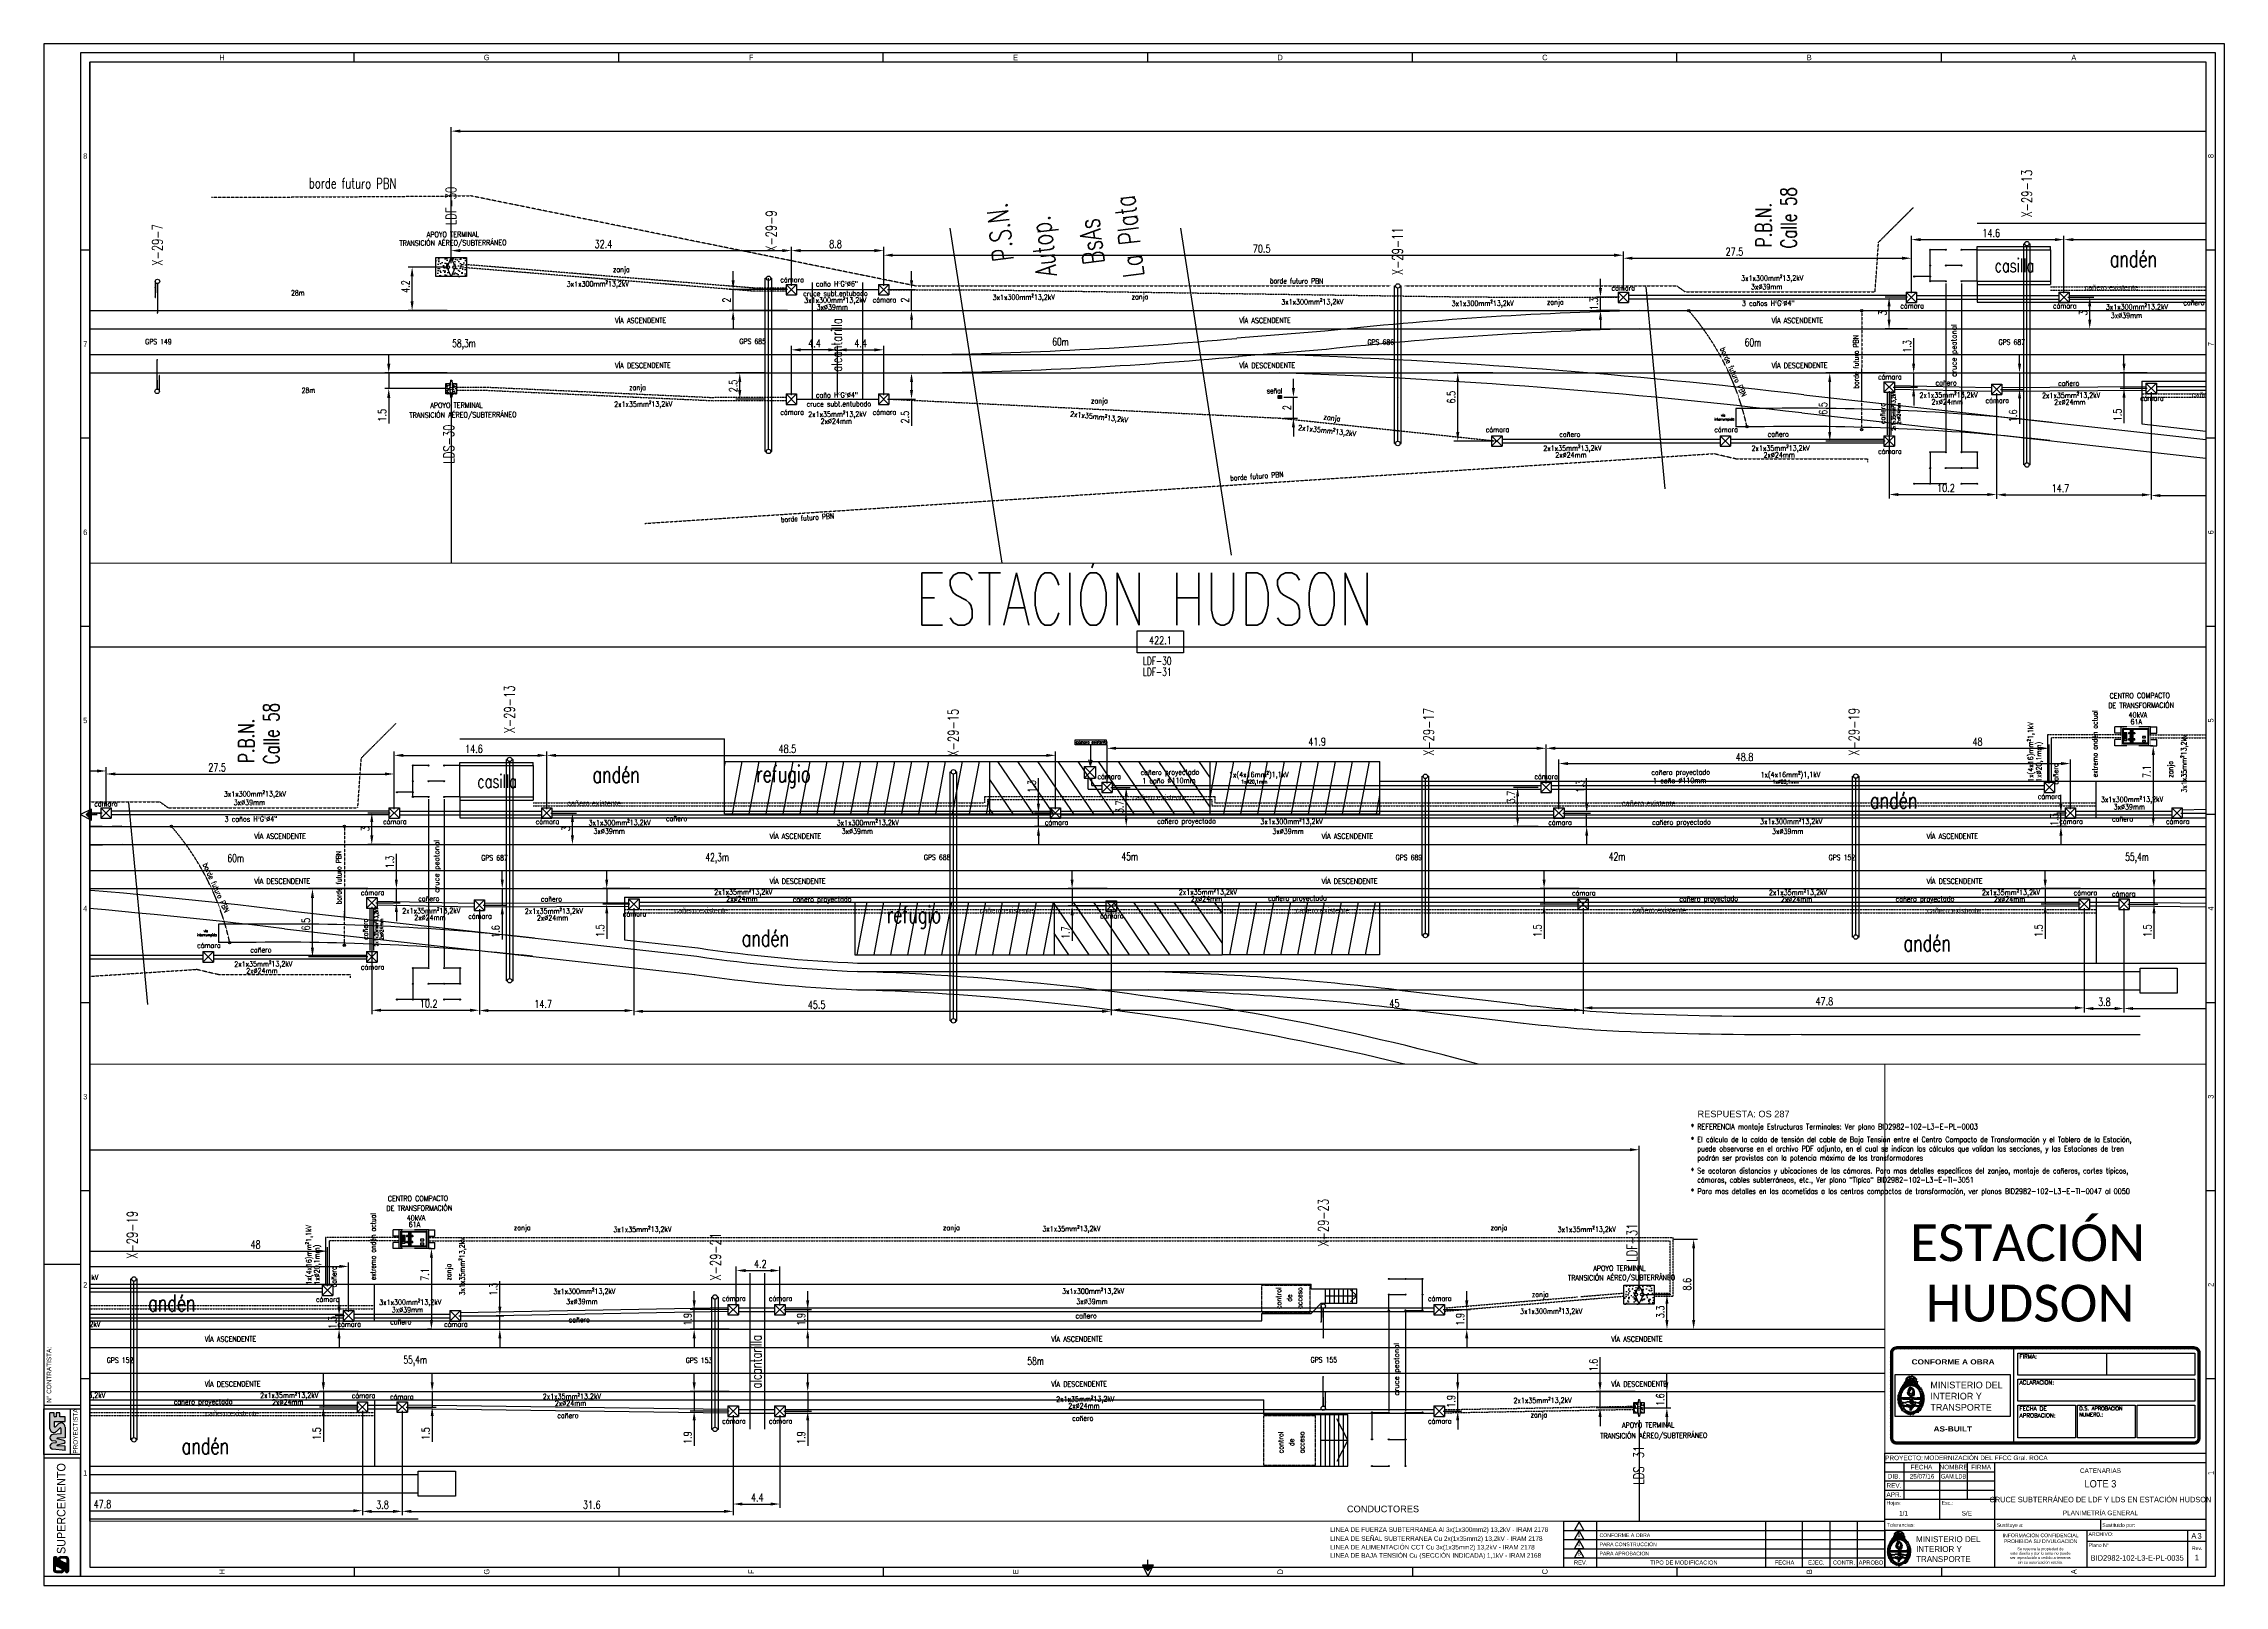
# Paper-space layout 'Layout1' of a CAD drawing. Header units: millimetres. Extents: x 211 to 1399, y 253 to 1093.
# The model-space entities are those that its viewports show. They can reach past a viewport. Long polylines and large blocks are cut down to what shows.
import ezdxf
from ezdxf.enums import TextEntityAlignment as Align

# ---------------------------------------------------------------- set-up
doc = ezdxf.new("R2010")
doc.units = ezdxf.units.MM
for name, pattern in [('DASHED2', [0.375, 0.25, -0.125]), ('HIDDEN', [0.375, 0.25, -0.125]), ('HIDDEN2', [4.7625, 3.175, -1.5875])]:
    doc.linetypes.add(name, pattern=pattern)
for name, color, linetype in [('0_FORMATO', 7, 'Continuous'), ('C142', 142, 'Continuous'), ('E4_ESQUEMAS', 2, 'Continuous'), ('LINEA02', 8, 'Continuous'), ('M_DIM', 1, 'Continuous'), ('postes catenaria', 4, 'Continuous'), ('TEXTO', 7, 'Continuous'), ('textos', 7, 'Continuous'), ('Textos catenaria', 7, 'Continuous')]:
    doc.layers.add(name, color=color, linetype=linetype)
doc.styles.add('ARIAL', font='arial.ttf', dxfattribs={"width": 0.7})
doc.styles.add('progresivas', font='calibri.ttf')
doc.styles.add('ROMAN_SIMPLEX', font='ROMANS')
doc.styles.add('SANS', font='sanss___.ttf')
doc.styles.add('SANSSERIF', font='SAS_____.PFB', dxfattribs={"height": 0.4})
doc.styles.add('SIMPLEX', font='simplex.shx', dxfattribs={"width": 0.75})
doc.styles.add('STYLE1', font='arial.ttf')
doc.styles.add('TEXTO_SELLO', font='')
doc.styles.get('TEXTO_SELLO').set_extended_font_data('Arial Black', bold=True)
doc.linetypes.add('GAS_LINE', pattern='A,12.7,-5.08,["GAS",Standard,S=2.54,R=0,X=-2.54,Y=-1.27],-6.35', length=24.13)
doc.dimstyles.new('DIM2-5-1', dxfattribs={"dimscale": 0.25, "dimtxt": 3, "dimasz": 3.5, "dimexe": 1.5, "dimexo": 1.5, "dimgap": 1, "dimtad": 1, "dimdec": 1, "dimdsep": 46, "dimtxsty": 'SIMPLEX', "dimcen": 1.5, "dimclrd": 251, "dimclre": 251, "dimclrt": 7, "dimaunit": 1, "dimadec": 3, "dimazin": 0, "dimtfac": 1, "dimtdec": 1, "dimtmove": 0, "dimatfit": 3, "dimfxl": 1, "dimtolj": 1, "dimtzin": 0, "dimarcsym": 0})
pattern_1 = [(79.2633858, (17433.833, -71281.1976), (-1.559709142, 0.295742525), [])]
pattern_2 = [(79.263386, (-7697.1004, -34404.1246), (-1.55970914, 0.295742525), [])]
pattern_3 = [(50, (-2624.04677, -773.78864), (0.45546167, -0.039847714), [0.047625, -0.523875]), (355, (-2624.04677, -773.78864), (-0.088107065, 0.47764161), [0.0381, -0.4191]), (100.451, (-2624.0088, -773.79196), (0.367356254, 0.43779172), [0.040475, -0.445225]), (46.1842, (-2624.04677, -773.66164), (0.6776976, -0.10510582), [0.0714375, -0.7858125]), (96.6356, (-2623.9903, -773.6704), (0.59351059, 0.61856389), [0.0607125, -0.6678375]), (351.184, (-2624.0468, -773.66164), (0.59351151, 0.6185628), [0.05715, -0.62865]), (21, (-2623.98327, -773.6934), (0.3790372, -0.255663796), [0.047625, -0.523875]), (326, (-2623.98327, -773.6934), (0.15450507, 0.460469915), [0.0381, -0.4191]), (71.4514, (-2623.9517, -773.7147), (0.53354123, 0.204807144), [0.040475, -0.445225]), (37.5, (-2624.04677, -773.78864), (0.007721508, 0.211387597), [0, -0.41402, 0, -0.42545, 0, -0.4206875]), (7.5, (-2624.04677, -773.78864), (0.167049156, 0.250451437), [0, -0.24257, 0, -0.404495, 0, -0.1603375]), (327.5, (-2624.18837, -773.78864), (0.338976488, -0.01432186), [0, -0.15875, 0, -0.4953, 0, -0.657225]), (317.5, (-2624.25187, -773.78864), (0.370322953, 0.063566228), [0, -0.206375, 0, -0.32893, 0, -0.466725])]

# ---------------------------------------------------------------- blocks, each defined once
blk = doc.blocks.new('ROTULO_CARATULA')
at = {"layer": '0_FORMATO', "color": 255}
for p, q in [((0, 0), (0, 62)), ((0, 52), (60, 52)), ((10.6, 37), (10.6, 57)), ((30, 37), (30, 57)), ((45, 37), (45, 57)), ((60, 0), (60, 57)), ((0, 47), (60, 47)), ((0, 42), (60, 42)), ((0, 37), (60, 37)), ((30, 26), (30, 37)), ((175, 26), (0, 26)), ((117.5, 26), (117.5, 20)), ((175, 20), (0, 20)), ((0, 19.4), (0, 0)), ((60, 0), (60, 19.2)), ((110, 20), (110, 0)), ((175, 14), (110, 14)), ((165, 20), (165, 0)), ((0, 0), (175, 0))]:
    blk.add_line(p, q, dxfattribs=at)
at = {"layer": '0_FORMATO', "color": 7}
for p, q in [((0, 62), (175, 62)), ((0, 57), (175, 57))]:
    blk.add_line(p, q, dxfattribs=at)
at = {"layer": '0_FORMATO', "color": 253}
for p, q in [((0, 19.9), (0, 17.7)), ((2.2, 11.9), (2.3, 12.2)), ((2.2, 11.7), (2.2, 11.9)), ((2.3, 12.2), (2.4, 12.4)), ((2.4, 12.4), (2.5, 12.6)), ((2.5, 12.6), (2.6, 12.8)), ((2.6, 12.8), (2.7, 13.1)), ((2.7, 13.1), (2.8, 13.3)), ((2.8, 13.3), (3, 13.5)), ((3, 13.5), (3.1, 13.8)), ((3.1, 13.8), (3.2, 14)), ((3.2, 14), (3.3, 14.2)), ((3.3, 14.2), (3.4, 14.4)), ((3.4, 14.4), (3.6, 14.6)), ((3.6, 14.6), (3.7, 14.9)), ((3.7, 14.9), (3.8, 15.1)), ((3.8, 15.1), (4, 15.3)), ((4, 15.3), (4.1, 15.5)), ((4.1, 15.5), (4.3, 15.7)), ((4.3, 15.7), (4.4, 16)), ((4.4, 16), (4.6, 16.2)), ((4.6, 16.2), (4.7, 16.4)), ((4.7, 16.4), (4.9, 16.6)), ((4.9, 16.6), (5, 16.8)), ((5, 16.8), (5.2, 17)), ((5.2, 18.2), (6, 19.1)), ((5.4, 18), (5.2, 18.2)), ((5.2, 17.4), (5.4, 17.7)), ((5.2, 17), (5.3, 17.2)), ((5.3, 17.2), (5.5, 17.4)), ((5.5, 17.9), (5.4, 18)), ((5.4, 17.7), (5.5, 17.8)), ((5.5, 17.8), (5.5, 17.9)), ((6, 19.1), (6.3, 19)), ((6.3, 19), (6.4, 19.1)), ((6.4, 19.1), (6.6, 19.3)), ((6.6, 19.3), (7.4, 18.8)), ((7.4, 18.8), (7.7, 19.3)), ((7.7, 19.3), (7.9, 18.8)), ((7.9, 18.8), (8.2, 19.6)), ((8.2, 19.6), (9.6, 19.1)), ((9.6, 19.1), (9.3, 18.2)), ((9.3, 18.2), (10.4, 18.2)), ((10.4, 18.2), (10.1, 16.6)), ((10.1, 16.6), (10.4, 16.7)), ((10.4, 16.7), (10.7, 16.8)), ((10.7, 16.8), (10.9, 16.9)), ((10.8, 16.6), (10.7, 16.4)), ((10.7, 16.4), (10.7, 16.2)), ((10.7, 16.2), (10.8, 16)), ((11, 17), (10.8, 16.8)), ((10.8, 16.8), (10.8, 16.6)), ((10.8, 16), (10.8, 15.8)), ((10.8, 15.8), (10.9, 15.6)), ((10.9, 15.6), (11, 15.4)), ((11, 15.4), (11.2, 15.2)), ((11.2, 15.2), (11.3, 14.9)), ((11.3, 14.9), (11.5, 14.7)), ((11.5, 14.7), (11.6, 14.5)), ((11.6, 14.5), (11.8, 14.2)), ((11.8, 14.2), (12, 14)), ((12, 14), (12.2, 13.8)), ((12.2, 13.8), (12.3, 13.6)), ((12.3, 13.6), (12.5, 13.4)), ((12.5, 13.4), (12.7, 13.2)), ((12.7, 13.2), (12.8, 13)), ((12.8, 13), (12.9, 12.8)), ((12.9, 12.8), (13, 12.6)), ((13, 12.6), (13.1, 12.5)), ((13.1, 12.5), (13.2, 12.3)), ((13.2, 12.3), (13.3, 12.1)), ((13.3, 12.1), (13.4, 11.9)), ((1.6, 9.3), (1.7, 9.6)), ((1.6, 9.1), (1.6, 9.3)), ((1.6, 8.8), (1.6, 9.1)), ((1.6, 8.6), (1.6, 8.8)), ((1.6, 8.3), (1.6, 8.6)), ((1.6, 8.1), (1.6, 8.3)), ((1.6, 7.8), (1.6, 8.1)), ((1.6, 7.6), (1.6, 7.8)), ((1.7, 7.3), (1.6, 7.6)), ((1.7, 10), (1.8, 10.3)), ((1.7, 9.8), (1.7, 10)), ((1.7, 9.6), (1.7, 9.8)), ((1.7, 7.1), (1.7, 7.3)), ((1.8, 6.8), (1.7, 7.1)), ((1.8, 10.5), (1.9, 10.8)), ((1.8, 10.3), (1.8, 10.5)), ((1.8, 6.6), (1.8, 6.8)), ((1.9, 6.3), (1.8, 6.6)), ((1.9, 11), (2, 11.2)), ((1.9, 10.8), (1.9, 11)), ((1.9, 6.1), (1.9, 6.3)), ((2, 5.8), (1.9, 6.1)), ((2, 11.2), (2.1, 11.5)), ((2.1, 5.6), (2, 5.8)), ((2.1, 11.5), (2.2, 11.7)), ((2.2, 5.3), (2.1, 5.6)), ((2.3, 5.1), (2.2, 5.3)), ((2.4, 4.8), (2.3, 5.1)), ((2.6, 4.5), (2.4, 4.8)), ((2.7, 4.3), (2.6, 4.5)), ((2.8, 4.1), (2.7, 4.3)), ((3, 3.8), (2.8, 4.1)), ((3.1, 3.6), (3, 3.8)), ((3.3, 3.4), (3.1, 3.6)), ((3.4, 3.2), (3.3, 3.4)), ((3.6, 3), (3.4, 3.2)), ((3.8, 2.8), (3.6, 3)), ((4, 2.6), (3.8, 2.8)), ((4.2, 2.4), (4, 2.6)), ((4.4, 2.2), (4.2, 2.4)), ((4.7, 2), (4.4, 2.2)), ((4.9, 1.9), (4.7, 2)), ((5.1, 1.7), (4.9, 1.9)), ((5.4, 1.6), (5.1, 1.7)), ((5.6, 1.5), (5.4, 1.6)), ((8.5, 1.8), (5.5, 2.1)), ((5.5, 2.1), (6.8, 1.3)), ((5.8, 1.4), (5.6, 1.5)), ((6.1, 1.3), (5.8, 1.4)), ((6.3, 1.3), (6.1, 1.3)), ((6.6, 1.3), (6.3, 1.3)), ((6.8, 1.3), (6.6, 1.3)), ((6.8, 1.3), (8.5, 1.8)), ((7.1, 1.3), (6.8, 1.3)), ((7.3, 1.2), (7.1, 1.3)), ((7.5, 1), (7.3, 1.2)), ((7.5, 0.8), (7.5, 1)), ((7.7, 0.5), (7.5, 0.8)), ((8.2, 1.3), (7.7, 0.5)), ((9.6, 1.6), (8.2, 1.3)), ((10.4, 2.6), (8.8, 1.8)), ((8.8, 1.8), (9.6, 1.6)), ((10.1, 1.8), (10.4, 2.6)), ((10.4, 1.9), (10.1, 1.8)), ((10.6, 2), (10.4, 1.9)), ((10.8, 2.1), (10.6, 2)), ((11, 2.3), (10.8, 2.1)), ((11.2, 2.4), (11, 2.3)), ((11.4, 2.5), (11.2, 2.4)), ((11.6, 2.7), (11.4, 2.5)), ((11.8, 2.9), (11.6, 2.7)), ((12, 3), (11.8, 2.9)), ((12.1, 3.2), (12, 3)), ((12.3, 3.4), (12.1, 3.2)), ((12.4, 3.6), (12.3, 3.4)), ((12.6, 3.8), (12.4, 3.6)), ((12.7, 4), (12.6, 3.8)), ((12.8, 4.2), (12.7, 4)), ((13, 4.4), (12.8, 4.2)), ((13.1, 4.6), (13, 4.4)), ((13.2, 4.8), (13.1, 4.6)), ((13.3, 5), (13.2, 4.8)), ((13.4, 5.3), (13.3, 5)), ((13.4, 11.9), (13.5, 11.6)), ((13.5, 5.5), (13.4, 5.3)), ((13.5, 11.6), (13.6, 11.4)), ((13.6, 5.7), (13.5, 5.5)), ((13.6, 11.4), (13.7, 11.2)), ((13.7, 6.2), (13.6, 6)), ((13.6, 6), (13.6, 5.7)), ((13.7, 11.2), (13.7, 10.9)), ((13.7, 10.9), (13.8, 10.7)), ((13.8, 6.4), (13.7, 6.2)), ((13.8, 10.7), (13.8, 10.5)), ((13.8, 10.5), (13.9, 10.2)), ((13.9, 6.9), (13.8, 6.7)), ((13.8, 6.7), (13.8, 6.4)), ((13.9, 10.2), (13.9, 10)), ((13.9, 10), (14, 9.7)), ((14, 7.7), (13.9, 7.4)), ((13.9, 7.4), (13.9, 7.2)), ((13.9, 7.2), (13.9, 6.9)), ((14, 9.7), (14, 9.5)), ((14, 9.5), (14, 9.2)), ((14, 9.2), (14, 9)), ((14, 9), (14, 8.7)), ((14, 8.7), (14, 8.5)), ((14, 8.5), (14, 8.2)), ((14, 8.2), (14, 7.9)), ((14, 7.9), (14, 7.7))]:
    blk.add_line(p, q, dxfattribs=at)
at = {"layer": '0_FORMATO'}
blk.add_line((60, 19.2), (60, 21.6), dxfattribs=at)
at = {"layer": '0_FORMATO', "color": 253}
for points in [[(0, 19.9), (0, 19.9)], [(2.2, 12.2), (2.2, 11.9), (2.2, 11.6), (2.2, 11.4), (2.3, 11.2), (2.5, 11.1), (2.7, 10.9), (2.5, 11.4), (3.3, 11.1), (2.2, 12.2)], [(3.3, 14.4), (3.1, 14.1), (3, 13.9), (2.8, 13.6), (2.7, 13.4), (2.6, 13.1), (2.6, 12.8), (2.5, 12.6), (2.5, 12.3), (2.5, 12), (2.6, 12.2), (2.7, 12.4), (2.9, 12.6), (3, 12.9), (3.1, 13.1), (3.2, 13.4), (3.3, 13.7), (3.3, 13.9), (3.3, 14.2), (3.3, 14.4)], [(2.7, 8.9), (7.4, 8.9), (7.4, 10), (7.2, 10.1), (7.1, 10.3), (6.9, 10.4), (6.8, 10.6), (6.7, 10.8), (6.6, 11), (6.5, 11.2), (6.5, 11.4), (6.4, 11.7), (6.4, 11.9), (6.4, 12.1), (6.4, 12.4), (6.4, 12.6), (6.5, 12.8), (6.6, 13), (6.6, 13.2), (6.8, 13.3), (6.9, 13.5), (7.1, 13.6), (7.2, 13.7), (7.4, 13.8), (7.7, 13.8), (7.9, 13.8), (8.1, 13.7), (8.3, 13.7), (8.5, 13.6), (8.6, 13.4), (8.8, 13.3), (8.9, 13.2), (9, 13), (9.1, 12.8), (9.2, 12.6), (9.3, 12.4), (9.3, 12.2), (9.4, 12), (9.4, 11.8), (9.4, 11.6), (9.3, 11.4), (9.3, 11.2), (9.2, 11), (9.1, 10.8), (9, 10.6), (8.9, 10.5), (8.8, 10.3), (8.6, 10.2), (8.4, 10.1), (8.2, 10), (8.2, 8.9), (12.6, 8.9), (12.6, 9.2), (12.6, 9.5), (12.6, 9.7), (12.5, 10), (12.5, 10.2), (12.5, 10.4), (12.4, 10.7), (12.4, 10.9), (12.3, 11.1), (12.3, 11.3), (12.2, 11.5), (12.1, 11.7), (12, 11.9), (12, 12.1), (11.9, 12.3), (11.8, 12.4), (11.7, 12.6), (11.6, 12.8), (11.5, 12.9), (11.4, 13.1), (11.3, 13.2), (11.2, 13.3), (11.1, 13.5), (10.9, 13.6), (10.8, 13.7), (10.7, 13.8), (10.6, 13.9), (10.4, 14), (10.3, 14.1), (10.1, 14.2), (10, 14.3), (9.9, 14.4), (9.7, 14.4), (9.6, 14.5), (9.4, 14.6), (9.3, 14.6), (9.1, 14.7), (9, 14.7), (8.8, 14.7), (8.7, 14.8), (8.5, 14.8), (8.3, 14.8), (8.2, 14.8), (8, 14.8), (7.9, 14.8), (7.7, 14.8), (7.6, 14.8), (7.4, 14.8), (7.2, 14.8), (7.1, 14.7), (6.9, 14.7), (6.8, 14.7), (6.6, 14.6), (6.5, 14.6), (6.3, 14.5), (6.2, 14.5), (6, 14.4), (5.9, 14.3), (5.7, 14.2), (5.6, 14.1), (5.4, 14.1), (5.3, 14), (5.1, 13.9), (5, 13.7), (4.9, 13.6), (4.7, 13.5), (4.6, 13.4), (4.5, 13.3), (4.3, 13.1), (4.2, 13), (4.1, 12.8), (4, 12.7), (3.9, 12.5), (3.8, 12.3), (3.7, 12.2), (3.6, 12), (3.5, 11.8), (3.4, 11.6), (3.3, 11.4), (3.2, 11.2), (3.2, 11), (3.1, 10.8), (3, 10.6), (3, 10.4), (2.9, 10.2), (2.9, 9.9), (2.8, 9.7), (2.8, 9.4), (2.8, 9.2), (2.7, 8.9)], [(2.7, 12.2), (3.3, 11.7), (3.3, 12.2), (2.7, 12.2)], [(3, 13.6), (2.9, 13.2), (2.9, 13), (2.9, 12.7), (3.1, 12.5), (3.3, 12.2), (3.2, 12.5), (3.3, 12.7), (3.6, 12.8), (3, 13.6)], [(3.3, 13.3), (3.3, 13), (3.3, 12.9), (3, 12.8), (3.3, 12), (3.5, 12.2), (3.6, 12.5), (3.6, 12.7), (3.6, 12.9), (3.5, 13.1), (3.3, 13.3)], [(3.8, 14.1), (3.8, 13.8), (3.8, 13.7), (3.6, 13.6), (3.3, 13.6), (4.1, 13), (4.7, 14.1), (3.8, 14.1)], [(3.6, 14.7), (3.8, 14.4), (3.6, 14.7)], [(3.8, 15), (3.8, 14.6), (3.7, 14.3), (3.8, 14.1), (3.9, 13.8), (4.1, 13.6), (4.1, 13.9), (4.2, 14.1), (4.3, 14.1), (4.7, 14.1), (4.4, 15), (3.8, 15)], [(4.4, 15.5), (4.7, 13.9), (5.5, 14.7), (4.4, 15.5)], [(4.7, 15.8), (4.7, 14.7), (5.7, 15), (5.5, 15.8), (4.7, 15.8)], [(6.3, 18.8), (5.5, 17.2), (4.9, 17.2), (4.9, 15.5), (5.2, 15.5), (5.4, 15.4), (5.5, 15.3), (5.4, 15.1), (5.2, 15), (5.4, 14.9), (5.7, 14.9), (5.9, 14.9), (6.2, 14.9), (6.5, 14.9), (6.8, 15), (7.1, 15), (7.4, 15.1), (7.7, 15.2), (7.9, 15.3), (8.2, 15.4), (8.4, 15.5), (8.6, 15.6), (8.8, 15.8), (5.7, 15.2), (6.3, 18.8)], [(6, 19.1), (5.2, 18.2), (5.5, 18.2), (5.8, 18.2), (5.9, 18.3), (6, 18.5), (6.1, 18.8), (6, 19.1)], [(5.7, 17.4), (5.5, 16.1), (5.7, 16.3), (5.8, 16.5), (5.9, 16.7), (5.9, 16.9), (5.9, 17.1), (5.7, 17.4)], [(5.7, 16.1), (5.7, 15.2), (6.3, 15.2), (6.3, 16.1), (5.7, 16.1)], [(6.6, 18.2), (6, 16.9), (6.2, 17.1), (6.4, 17.4), (6.5, 17.6), (6.6, 17.9), (6.6, 18.2)], [(6, 16.3), (6.8, 16.3), (6.6, 17.4), (7.7, 17.4), (7.4, 16.6), (8.2, 16.6), (7.9, 17.4), (8.8, 17.4), (8.8, 17), (8.8, 16.8), (9, 16.6), (9.3, 16.3), (9.3, 16.6), (9.2, 16.9), (9.1, 17.1), (9, 17.3), (8.9, 17.5), (8.8, 17.6), (8.6, 17.8), (8.5, 17.9), (8.3, 18), (8.2, 18), (8, 18.1), (7.9, 18.1), (7.7, 18.1), (7.5, 18), (7.4, 18), (7.2, 17.9), (7.1, 17.8), (6.9, 17.7), (6.7, 17.5), (6.6, 17.4), (6.5, 17.2), (6.3, 17), (6.2, 16.8), (6.1, 16.6), (6, 16.3)], [(6, 16.3), (6, 15.5), (6.6, 16.1), (7.4, 15.8), (7.1, 16), (6.9, 16.2), (6.7, 16.3), (6.4, 16.3), (6, 16.3)], [(6.8, 13.3), (7.7, 13), (6.3, 11.1), (9, 10.9), (8.2, 11.1), (9, 11.4), (9, 11.7), (8.9, 12), (8.8, 12.2), (8.8, 12.5), (8.7, 12.7), (8.6, 12.9), (8.4, 13.1), (8.3, 13.2), (8.1, 13.3), (7.9, 13.4), (7.7, 13.4), (7.5, 13.4), (7.2, 13.4), (6.8, 13.3)], [(6.6, 12.5), (6.3, 11.7), (6.6, 12.5)], [(6.5, 15.1), (6.7, 15.1), (6.5, 15.1)], [(8.2, 19.6), (8.1, 19.3), (7.9, 19.1), (7.8, 19.1), (7.6, 19.2), (7.4, 19.3), (6.6, 19.3), (6.7, 19.1), (6.8, 18.9), (7, 18.7), (7.1, 18.6), (7.3, 18.5), (7.5, 18.4), (7.7, 18.4), (7.9, 18.4), (8.2, 18.4), (8.4, 18.4), (8.6, 18.5), (8.9, 18.6), (9.1, 18.6), (9.3, 18.7), (9.6, 18.8), (8.2, 19.6)], [(6.6, 17.4), (6.7, 17.1), (6.8, 16.9), (7, 16.7), (7.1, 16.6), (7.4, 16.5), (7.6, 16.4), (7.9, 16.3), (7.7, 17.4), (6.6, 17.4)], [(6.6, 16.1), (6.6, 15.5), (7.1, 15.5), (6.6, 16.1)], [(6.8, 13.9), (6.6, 12.8), (7.4, 13.9), (6.8, 13.9)], [(6.8, 17.4), (6.8, 16.9), (7.4, 16.9), (7.4, 17.4), (6.8, 17.4)], [(6.8, 12.2), (7.7, 13), (7.3, 13), (7.1, 12.9), (7, 12.8), (6.9, 12.5), (6.8, 12.2)], [(6.9, 18.3), (7, 18.2), (6.9, 18.3)], [(7.4, 15.5), (8.8, 15.8), (8.8, 15), (9, 15.1), (9.3, 15.1), (9.5, 15.2), (9.7, 15.2), (9.9, 15.2), (10.1, 15.2), (10.1, 15.1), (10.2, 14.9), (10.1, 14.7), (10.9, 15), (10.9, 15.5), (10.8, 15.6), (10.6, 15.6), (10.4, 15.7), (10.1, 15.8), (9.9, 15.9), (9.7, 16), (9.5, 16.1), (9.2, 16.2), (9, 16.2), (8.8, 16.3), (8.6, 16.3), (8.4, 16.3), (8.2, 16.3), (8, 16.3), (7.9, 16.2), (7.7, 16.1), (7.6, 15.9), (7.5, 15.8), (7.4, 15.5)], [(7.4, 14.1), (8.2, 13.9), (7.4, 14.1)], [(7.6, 13.8), (7.8, 13.7), (7.6, 13.8)], [(7.7, 16.1), (7.9, 15.8), (7.7, 16.1)], [(7.8, 19.2), (7.8, 19), (7.8, 19.2)], [(7.9, 17.4), (7.9, 16.9), (8.8, 16.9), (8.8, 17.4), (7.9, 17.4)], [(7.9, 13.9), (8.8, 13.3), (7.9, 13.9)], [(8.2, 16.9), (9, 16.3), (8.2, 16.9)], [(8.5, 18.5), (8.5, 18), (9, 18), (8.5, 18.5)], [(8.8, 18), (9.9, 16.3), (9.8, 16.6), (9.6, 16.9), (9.5, 17.2), (9.4, 17.4), (9.2, 17.6), (9, 17.8), (8.8, 18)], [(8.8, 13.3), (8.8, 12), (8.8, 13.3)], [(9, 18.8), (9.3, 15.8), (10.7, 15.5), (10.7, 16.6), (10.1, 16.6), (10.4, 18.2), (9, 18.8)], [(9, 15.2), (10.4, 15), (9, 15.2)], [(9, 12.5), (9.3, 10.3), (9.4, 10.6), (9.5, 10.9), (9.5, 11.2), (9.5, 11.4), (9.4, 11.7), (9.3, 12), (9.2, 12.2), (9, 12.5)], [(9.1, 12.9), (9.2, 12.7), (9.1, 12.9)], [(9.7, 17.2), (9.8, 17.1), (9.7, 17.2)], [(10.1, 14.7), (11.5, 13), (12, 13.6), (12.9, 13), (12.6, 13.9), (11.2, 13.6), (11.2, 13.9), (11.1, 14.2), (10.9, 14.3), (10.7, 14.5), (10.5, 14.6), (10.1, 14.7)], [(10.7, 15), (12, 13.6), (12, 13.9), (11.9, 14.2), (11.8, 14.5), (11.7, 14.6), (11.5, 14.8), (11.3, 14.9), (11, 14.9), (10.7, 15)], [(11.4, 13.8), (11.6, 13.7), (11.4, 13.8)], [(12, 13.6), (11.9, 13.3), (11.8, 13), (11.8, 12.8), (11.9, 12.6), (12, 12.5), (12.3, 12.3), (12.6, 12.2), (12, 11.7), (12.3, 10.9), (13.4, 10.9), (13.1, 13), (12, 13.6)], [(12.2, 12.1), (12.4, 12), (12.2, 12.1)], [(13.1, 12.2), (13.1, 12), (13.1, 11.8), (13.1, 11.5), (13, 11.3), (12.9, 11.1), (12.9, 10.8), (12.9, 10.6), (12.8, 10.4), (12.9, 10.2), (12.9, 10.1), (13, 9.9), (13.2, 9.8), (13.4, 9.8), (12.9, 10.3), (14, 10.3), (13.1, 12.2)], [(12.9, 12.5), (13.1, 12.2), (12.9, 12.5)], [(1.4, 10.3), (1.4, 8.1), (1.6, 8.9), (2.5, 9.2), (2.3, 9.4), (2.2, 9.5), (2.1, 9.6), (2.1, 9.6), (2.2, 9.7), (2.5, 9.8), (1.4, 10.3)], [(6, 11.7), (6.1, 11.4), (6.2, 11.1), (6.3, 10.9), (6.4, 10.7), (6.6, 10.6), (6.8, 10.5), (7.1, 10.4), (7.4, 10.3), (7.4, 8.9), (2.7, 8.9), (2.8, 9.2), (2.8, 9.5), (2.8, 9.7), (2.8, 10), (2.9, 10.3), (2.9, 10.5), (2.8, 10.8), (2.7, 11), (2.6, 11.2), (2.5, 11.4), (2.7, 10.9), (1.9, 11.1), (1.6, 10), (2.2, 10.6), (1.9, 9.2), (2.5, 7.6), (2.7, 8.7), (7.4, 8.7), (7.4, 6.8), (7.9, 8.7), (8.2, 8.7), (8.5, 8.7), (8.7, 8.7), (9, 8.7), (9.3, 8.7), (9.5, 8.7), (9.8, 8.7), (10.1, 8.7), (10.3, 8.7), (10.6, 8.7), (10.9, 8.7), (11.1, 8.7), (11.4, 8.7), (11.6, 8.6), (11.9, 8.6), (12.1, 8.5), (12.4, 8.4), (12.6, 8.3), (12.8, 8.2), (13.1, 8.1), (13.3, 7.9), (13.5, 7.8), (13.7, 7.6), (12.6, 7.8), (12, 4.8), (10.7, 5.1), (11.5, 4.6), (10.1, 2.6), (11.2, 2.6), (12.6, 5.9), (13.7, 5.7), (12.9, 6.2), (12.9, 7.3), (13.7, 6.5), (14, 10.3), (13.1, 8.4), (13.1, 9.5), (12.9, 9.4), (12.6, 9.3), (12.4, 9.2), (12.1, 9.1), (11.8, 9), (11.6, 9), (11.3, 8.9), (11, 8.9), (10.7, 8.9), (10.5, 8.9), (10.2, 8.9), (9.9, 8.9), (9.6, 8.9), (9.3, 8.9), (9, 8.9), (8.8, 8.9), (8.5, 8.9), (8.2, 8.9), (7.9, 8.9), (8.5, 10.6), (7.1, 11.1), (7.1, 10.8), (7, 10.7), (6.9, 10.6), (6.6, 10.6), (6.3, 10.6), (6, 11.7)], [(1.6, 8.9), (1.7, 8.6), (1.8, 8.3), (1.8, 8.1), (2, 7.9), (2.2, 7.7), (2.5, 7.6), (1.9, 8.1), (2.5, 8.9), (1.6, 8.9)], [(1.6, 7.8), (1.6, 6.5), (1.9, 7.3), (2.5, 6.8), (2.5, 7.1), (2.5, 7.3), (2.3, 7.5), (2.2, 7.6), (1.9, 7.7), (1.6, 7.8)], [(1.9, 7.3), (1.6, 6.2), (2.7, 6.2), (1.9, 7.3)], [(1.9, 10.6), (1.9, 10), (2.5, 10), (1.9, 10.6)], [(2.7, 6.8), (1.9, 5.7), (3, 5.4), (2.7, 6.8)], [(1.9, 5.1), (3.3, 4.8), (3, 5.9), (1.9, 5.1)], [(2, 11.8), (2.1, 11.6), (2, 11.8)], [(2.1, 9.7), (2.3, 9.6), (2.1, 9.7)], [(2.1, 8.3), (2.3, 8.2), (2.1, 8.3)], [(2.3, 5.2), (2.4, 5), (2.3, 5.2)], [(2.5, 4.3), (4.4, 3.5), (4.4, 4.8), (4.1, 4.9), (3.8, 5), (3.6, 5), (3.3, 4.9), (3.1, 4.8), (2.9, 4.7), (2.7, 4.5), (2.5, 4.3)], [(2.7, 8.7), (3, 8.6), (3.2, 8.5), (3.5, 8.4), (3.8, 8.4), (4, 8.4), (4.3, 8.3), (4.6, 8.3), (4.9, 8.3), (5.2, 8.3), (5.5, 8.3), (5.7, 8.3), (6, 8.3), (6.3, 8.4), (6.6, 8.4), (6.9, 8.4), (7.1, 8.4), (7.4, 8.4), (7.1, 8.5), (6.9, 8.6), (6.6, 8.6), (6.4, 8.7), (6.1, 8.7), (5.8, 8.7), (5.5, 8.7), (5.2, 8.7), (5, 8.7), (4.7, 8.7), (4.4, 8.7), (4.1, 8.7), (3.8, 8.7), (3.5, 8.7), (3.3, 8.7), (3, 8.7), (2.7, 8.7)], [(2.7, 8.4), (2.8, 8.1), (2.8, 7.9), (2.9, 7.6), (3, 7.4), (3.1, 7.3), (3.3, 7.1), (3.4, 7), (3.6, 7), (3.7, 6.9), (3.9, 6.8), (4.1, 6.8), (4.3, 6.8), (4.5, 6.8), (4.7, 6.8), (4.9, 6.8), (5.2, 6.9), (5.4, 6.9), (5.6, 7), (5.8, 7), (6.1, 7.1), (6.3, 7.1), (6.5, 7.2), (6.7, 7.2), (7, 7.2), (7.2, 7.3), (7.4, 7.3), (7.4, 8.4), (2.7, 8.4)], [(2.7, 7.3), (3, 7), (2.7, 7.3)], [(2.7, 7), (3, 6.8), (2.7, 7)], [(2.7, 4.6), (2.9, 4.3), (3, 4), (3.1, 3.9), (3.3, 3.7), (3.5, 3.6), (3.8, 3.5), (3.7, 3.8), (3.6, 4), (3.5, 4.2), (3.3, 4.3), (3.1, 4.5), (2.7, 4.6)], [(2.8, 10.4), (2.9, 10.2), (2.8, 10.4)], [(3, 6.2), (3.1, 6), (3.3, 5.9), (3.4, 5.8), (3.6, 5.7), (3.9, 5.6), (4.1, 5.5), (4.3, 5.4), (4.6, 5.4), (4.9, 5.3), (5.2, 5.3), (5.5, 5.3), (5.8, 5.3), (6.1, 5.2), (6.4, 5.2), (6.7, 5.2), (7, 5.3), (7.3, 5.3), (7.5, 5.3), (7.8, 5.3), (8.1, 5.3), (8.3, 5.3), (8.6, 5.4), (8.8, 5.4), (8.8, 6.2), (9, 6.1), (9.2, 6), (9.4, 5.9), (9.6, 5.8), (9.8, 5.7), (10, 5.6), (10.2, 5.5), (10.4, 5.4), (10.6, 5.3), (10.8, 5.3), (11, 5.3), (11.2, 5.3), (11.4, 5.3), (11.6, 5.4), (11.8, 5.4), (11.9, 5.6), (12.1, 5.7), (12.2, 5.9), (12.3, 6.2), (12.1, 6.2), (11.8, 6.3), (11.5, 6.3), (11.3, 6.4), (11, 6.4), (10.8, 6.5), (10.5, 6.5), (10.2, 6.6), (10, 6.7), (9.7, 6.7), (9.5, 6.8), (9.2, 6.8), (8.9, 6.8), (8.7, 6.9), (8.4, 6.9), (8.2, 6.9), (7.9, 6.9), (7.6, 6.8), (7.4, 6.8), (8.8, 6.5), (8.4, 6.4), (8.1, 6.4), (7.9, 6.4), (7.7, 6.4), (7.5, 6.6), (7.3, 6.8), (7.1, 7), (3, 6.2)], [(3, 6.2), (4.1, 6.5), (3.8, 6.6), (3.5, 6.6), (3.3, 6.5), (3, 6.2)], [(3, 3.7), (3.3, 2.9), (4.1, 3.2), (3, 3.7)], [(3.3, 5.4), (3.6, 5.1), (3.3, 5.4)], [(3.6, 3.2), (3.8, 2.9), (3.9, 2.7), (4.1, 2.6), (4.4, 2.5), (4.6, 2.4), (4.9, 2.4), (5.2, 2.4), (4.7, 3.5), (3.6, 3.2)], [(3.6, 2.9), (3.8, 2.6), (3.6, 2.9)], [(7.4, 2.9), (7.4, 4.6), (3.8, 4.8), (3.9, 4.6), (4.1, 4.4), (4.2, 4.2), (4.3, 4), (4.5, 3.8), (4.6, 3.6), (4.8, 3.4), (5, 3.3), (5.1, 3.1), (5.3, 3), (5.5, 2.9), (5.7, 2.8), (5.9, 2.7), (6.1, 2.6), (6.3, 2.5), (6.5, 2.4), (6.7, 2.3), (6.9, 2.3), (7.1, 2.3), (7.3, 2.2), (7.5, 2.2), (7.7, 2.2), (7.9, 2.2), (8.1, 2.2), (8.3, 2.2), (8.5, 2.3), (8.7, 2.3), (8.9, 2.4), (9.1, 2.4), (9.3, 2.5), (9.5, 2.6), (9.7, 2.7), (9.9, 2.8), (10.1, 2.9), (10.3, 3.1), (10.5, 3.2), (10.6, 3.4), (10.8, 3.5), (10.9, 3.7), (11.1, 3.9), (11.2, 4.1), (11.4, 4.3), (11.5, 4.6), (11.2, 4.7), (10.9, 4.8), (10.6, 4.9), (10.3, 4.9), (10.1, 4.9), (9.9, 4.9), (9.7, 4.9), (9.5, 4.8), (9.4, 4.8), (9.2, 4.7), (9, 4.6), (8.9, 4.5), (8.8, 4.4), (8.6, 4.2), (8.5, 4.1), (8.3, 3.9), (8.1, 3.7), (8, 3.5), (7.8, 3.3), (7.6, 3.1), (7.4, 2.9)], [(4.1, 6.8), (5.5, 6.5), (4.1, 6.8)], [(4.1, 4), (4.4, 3.7), (4.1, 4)], [(4.9, 2.9), (4.9, 2.6), (4.8, 2.5), (4.7, 2.4), (4.4, 2.4), (4.1, 2.4), (5.2, 1.8), (6.8, 1.8), (4.9, 2.9)], [(4.4, 3.7), (5.2, 2.9), (4.4, 3.7)], [(4.5, 5.2), (4.6, 5), (4.5, 5.2)], [(4.8, 5.3), (5, 5.2), (4.8, 5.3)], [(5.2, 5.1), (6.6, 5.4), (6.3, 5.5), (6, 5.6), (5.8, 5.6), (5.6, 5.5), (5.4, 5.4), (5.2, 5.1)], [(5.2, 2.9), (5.5, 2.6), (5.2, 2.9)], [(5.2, 2.1), (5.4, 1.8), (5.6, 1.6), (5.8, 1.5), (6, 1.3), (6.3, 1.2), (6.5, 1.1), (6.8, 1), (5.2, 2.1)], [(5.4, 2.3), (5.6, 2.2), (5.4, 2.3)], [(5.6, 6.8), (5.7, 6.7), (5.6, 6.8)], [(5.7, 7), (7.4, 7), (5.7, 7)], [(5.7, 5.4), (6.6, 4.8), (5.7, 5.4)], [(5.7, 2.6), (6, 2.4), (5.7, 2.6)], [(6, 7.3), (6.3, 7), (6, 7.3)], [(6.3, 10.9), (7.4, 10.6), (6.3, 10.9)], [(6.3, 5.4), (6.6, 5.1), (6.3, 5.4)], [(6.3, 4.8), (6.6, 4.6), (6.3, 4.8)], [(6.3, 2.4), (6.6, 2.1), (6.3, 2.4)], [(6.6, 10.9), (7.4, 11.4), (6.6, 10.9)], [(6.6, 10.3), (7.4, 10), (6.6, 10.3)], [(6.6, 5.7), (6.6, 5.1), (7.4, 5.1), (6.6, 5.7)], [(6.6, 4.6), (6.9, 4.6), (7.2, 4.7), (7.4, 4.8), (7.6, 4.9), (7.8, 5.1), (7.9, 5.4), (7.6, 5.3), (7.3, 5.3), (7.1, 5.2), (6.9, 5.1), (6.7, 4.9), (6.6, 4.6)], [(6.8, 4.8), (7.1, 4.6), (6.8, 4.8)], [(6.9, 1.6), (7, 1.5), (6.9, 1.6)], [(7.1, 7), (7.2, 6.7), (7.3, 6.5), (7.4, 6.4), (7.6, 6.3), (7.9, 6.2), (7.1, 7)], [(7.1, 1.8), (7.9, 1.6), (7.4, 0.7), (8.8, 1.8), (7.1, 1.8)], [(7.4, 4.6), (7.4, 3.2), (7.4, 4.6)], [(7.4, 3.2), (7.7, 2.9), (7.4, 3.2)], [(7.6, 1.5), (7.8, 1.4), (7.6, 1.5)], [(7.9, 5.1), (7.7, 3.2), (7.9, 5.1)], [(7.7, 3.2), (7.9, 2.9), (7.7, 3.2)], [(7.8, 0.8), (7.8, 0.6), (7.8, 0.8)], [(8.2, 11.4), (9, 11.1), (7.9, 10.9), (9.3, 10.3), (9.3, 11.4), (8.2, 11.4)], [(7.9, 10.3), (7.9, 8.9), (8.2, 10), (9.3, 10), (7.9, 10.3)], [(7.9, 8.7), (7.9, 8.3), (8, 8), (8, 7.8), (8.1, 7.5), (8.3, 7.3), (8.5, 7), (7.9, 8.7)], [(7.9, 6.8), (7.9, 6.2), (8.5, 6.2), (8.5, 6.8), (7.9, 6.8)], [(7.9, 4.6), (7.9, 3.2), (7.9, 4.6)], [(8.2, 8.7), (8.5, 8.6), (8.7, 8.5), (9, 8.4), (9.2, 8.4), (9.5, 8.4), (9.8, 8.3), (10.1, 8.3), (10.4, 8.3), (10.6, 8.3), (10.9, 8.3), (11.2, 8.3), (11.5, 8.4), (11.8, 8.4), (12.1, 8.4), (12.3, 8.4), (12.6, 8.4), (12.3, 8.5), (12.1, 8.6), (11.8, 8.6), (11.6, 8.7), (11.3, 8.7), (11, 8.7), (10.7, 8.7), (10.4, 8.7), (10.2, 8.7), (9.9, 8.7), (9.6, 8.7), (9.3, 8.7), (9, 8.7), (8.7, 8.7), (8.5, 8.7), (8.2, 8.7)], [(8.2, 8.4), (8.3, 8.2), (8.4, 8), (8.5, 7.9), (8.6, 7.7), (8.7, 7.5), (8.9, 7.4), (9, 7.3), (9.2, 7.1), (9.4, 7), (9.6, 6.9), (9.7, 6.9), (9.9, 6.8), (10.1, 6.7), (10.3, 6.7), (10.5, 6.7), (10.7, 6.6), (10.9, 6.6), (11.1, 6.6), (11.3, 6.7), (11.4, 6.7), (11.6, 6.8), (11.8, 6.9), (11.9, 7), (12.1, 7.1), (12.2, 7.2), (12.3, 7.3), (12.4, 7.5), (12.5, 7.7), (12.5, 7.9), (12.6, 8.1), (12.6, 8.4), (8.2, 8.4)], [(8.2, 5.4), (8.2, 4.6), (8.8, 4.6), (8.8, 5.4), (8.2, 5.4)], [(8.4, 11.9), (8.6, 11.8), (8.4, 11.9)], [(8.5, 7.3), (9.6, 6.8), (8.5, 7.3)], [(8.5, 6.5), (8.8, 6.2), (8.5, 6.5)], [(8.5, 5.9), (8.8, 5.1), (8.5, 5.9)], [(9.3, 5.9), (8.5, 5.1), (8.8, 5.1), (9, 5.1), (9.2, 5.2), (9.3, 5.3), (9.4, 5.4), (9.4, 5.7), (9.3, 5.9)], [(8.8, 1.6), (8.5, 1), (9, 1), (8.8, 1.6)], [(8.7, 2), (8.8, 1.9), (8.7, 2)], [(8.8, 5.9), (9.3, 5.4), (9.3, 5.9), (8.8, 5.9)], [(8.8, 2.4), (9, 2.1), (8.8, 2.4)], [(8.9, 6.1), (9.1, 6), (8.9, 6.1)], [(9, 7.3), (9.3, 7), (9, 7.3)], [(9, 5.1), (9.3, 4.8), (9, 5.1)], [(9, 1.8), (10.1, 2.4), (9.8, 2.4), (9.6, 2.4), (9.4, 2.3), (9.2, 2.1), (9, 1.8)], [(9.2, 1.5), (9.4, 1.4), (9.2, 1.5)], [(9.6, 7), (9.6, 6.5), (10.1, 6.5), (9.6, 7)], [(9.6, 5.9), (9.9, 5.7), (9.6, 5.9)], [(9.8, 1.7), (9.9, 1.6), (9.8, 1.7)], [(9.9, 5.5), (10, 5.3), (9.9, 5.5)], [(9.9, 2.9), (10.1, 2.6), (9.9, 2.9)], [(10, 6.9), (10.2, 6.8), (10, 6.9)], [(10.1, 5.4), (10.4, 5.1), (10.1, 5.4)], [(10.1, 2.1), (11.5, 2.1), (10.1, 2.1)], [(10.3, 6.7), (10.5, 6.6), (10.3, 6.7)], [(11.2, 3.5), (11.1, 3.2), (11, 3.1), (11, 3), (11.1, 2.9), (11.2, 2.6), (11, 2.8), (10.9, 2.9), (10.8, 2.9), (10.6, 2.8), (10.4, 2.6), (12, 2.6), (12, 3.2), (11.2, 3.5)], [(10.5, 5.2), (10.6, 5), (10.5, 5.2)], [(10.7, 6.8), (10.9, 6.5), (10.7, 6.8)], [(10.9, 4.8), (11.2, 4.6), (10.9, 4.8)], [(11, 6.6), (11.1, 6.4), (11, 6.6)], [(11.2, 5.1), (12, 4.8), (11.2, 5.1)], [(11.2, 4.3), (11.5, 4), (11.2, 4.3)], [(11.4, 6.4), (11.6, 6.3), (11.4, 6.4)], [(11.8, 4.6), (12.3, 3.7), (11.5, 3.5), (12.3, 2.9), (13.1, 4.8), (11.8, 4.6)], [(11.5, 4), (12.3, 3.5), (11.5, 4)], [(12, 6.4), (12.1, 6.3), (12, 6.4)], [(12, 5.7), (12.3, 5.4), (12, 5.7)], [(12.2, 4.2), (12.4, 4.1), (12.2, 4.2)], [(12.3, 6.8), (12.6, 6.5), (12.3, 6.8)], [(12.6, 5.9), (12.3, 4.8), (12.6, 4.9), (12.8, 5), (13, 5.2), (13, 5.3), (12.9, 5.5), (12.8, 5.7), (12.6, 5.9)], [(12.4, 11.5), (12.5, 11.3), (12.4, 11.5)], [(12.6, 10.9), (12.6, 10.3), (13.1, 10.9), (12.6, 10.9)], [(12.6, 9.8), (12.6, 8.9), (12.6, 9.8)], [(12.6, 8.7), (12.6, 7.8), (12.6, 8.7)], [(12.9, 10.3), (13.4, 9.8), (13.1, 8.4), (13.3, 8.6), (13.5, 8.8), (13.6, 9), (13.6, 9.3), (13.7, 9.5), (13.7, 9.8), (13.7, 10), (13.7, 10.3), (13.7, 10.6), (12.9, 10.3)], [(12.9, 8.1), (13.7, 7.6), (12.9, 8.1)], [(12.9, 7.3), (12.9, 6.2), (13.7, 6.2), (13.7, 7.3), (12.9, 7.3)], [(13.1, 5.9), (13.1, 4.8), (13.1, 5.9)], [(14, 8.5), (14.1, 8.3), (14, 8.5)]]:
    blk.add_lwpolyline(points, dxfattribs=at)
at = {"layer": '0_FORMATO', "color": 255, "style": 'STYLE1'}
for s, p in [('PROYECTO:', (10.5, 59.5)), ('DIB.', (5, 49.5)), ('FECHA', (20, 54.5)), ('FIRMA', (52.5, 54.5)), ('APR.', (5, 39.5)), ('REV.', (5, 44.5))]:
    blk.add_text(s, height=2.5, dxfattribs=at).set_placement(p, align=Align.MIDDLE)
at = {"layer": '0_FORMATO', "color": 255, "style": 'STYLE1', "width": 0.8}
blk.add_text('NOMBRE', height=2.5, dxfattribs=at).set_placement((37.5, 54.5), align=Align.MIDDLE)
at = {"layer": '0_FORMATO', "color": 255, "style": 'STYLE1'}
for s, p in [('Hojas:', (1, 36)), ('Esc.:', (31, 36)), ('ARCHIVO:', (111, 19))]:
    blk.add_text(s, height=2, dxfattribs=at).set_placement(p, align=Align.TOP_LEFT)
at = {"layer": '0_FORMATO', "color": 255, "style": 'STYLE1', "width": 0.8}
for s, p in [('Tolerancias: ', (1.2, 24)), ('Sustituye a:', (61, 23.9)), ('Sustituido por:', (118.5, 23.9))]:
    blk.add_text(s, height=2, dxfattribs=at).set_placement(p, align=Align.TOP_LEFT)
at = {"layer": '0_FORMATO', "linetype": 'Continuous'}
for s, height, p in [('MINISTERIO DEL', 3.252, (17.1, 13.6)), ('TRANSPORTE', 3.25, (17.1, 2.8)), ('INTERIOR Y', 3.25, (17.1, 8.2))]:
    blk.add_text(s, height=height, dxfattribs=at).set_placement(p)
at = {"layer": '0_FORMATO', "color": 255, "style": 'STYLE1'}
for s, height, p in [('INFORMACION CONFIDENCIAL', 2, (84.9, 16.3)), ('PROHIBIDA SU DIVULGACION', 2, (84.9, 13.1)), ('ser reproducido o cedido a terceros', 1.5, (84.8, 4.4)), ('este diseño y por lo tanto no puede', 1.5, (84.8, 6.8)), ('Se reserva la propiedad de', 1.5, (84.8, 9.2)), ('sin su autorización escrita.', 1.5, (84.8, 1.9))]:
    blk.add_text(s, height=height, dxfattribs=at).set_placement(p, align=Align.CENTER)
at = {"layer": '0_FORMATO', "color": 254, "style": 'STYLE1'}
blk.add_text('Plano N°', height=2, dxfattribs=at).set_placement((111, 13), align=Align.TOP_LEFT)
at = {"layer": '0_FORMATO', "color": 255, "style": 'STYLE1'}
blk.add_text('A', height=3, dxfattribs=at).set_placement((168.4, 18.5), align=Align.TOP_CENTER)
at = {"layer": '0_FORMATO', "color": 254, "style": 'STYLE1'}
blk.add_text('Rev.', height=2, dxfattribs=at).set_placement((170.2, 11.3), align=Align.TOP_CENTER)
at = {"layer": '0_FORMATO', "color": 253, "style": 'STYLE1'}
for tag, p, height in [('NOM_PROYECTO', (21.4, 58.2), 2.5), ('HOJAS', (7.7, 28.1), 2.5), ('XXXXXXXXXX', (19.3, 22), 2.5), ('XXXX-X-XX-XXX-XXXX', (79.6, 21.9), 2), ('XXXX-X-XX-XXX-XXXX', (140.2, 21.9), 2)]:
    blk.add_attdef(tag, p, '', height=height, dxfattribs=at)
at = {"layer": '0_FORMATO', "color": 253, "style": 'STYLE1', "flags": 4}
for tag, width, p in [('DD/MM/AA', 0.9, (20.3, 49.5)), ('NOMB.', 0.7, (37.5, 49.5)), ('DD/MM/AA', 0.9, (20.3, 44.5)), ('DD/MM/AA', 0.9, (20.3, 39.5)), ('NOMB.', 0.7, (37.5, 44.5)), ('NOMB.', 0.7, (37.5, 39.5))]:
    blk.add_attdef(tag, text='', height=2.5, dxfattribs=dict(at, width=width)).set_placement(p, align=Align.MIDDLE)
at = {"layer": '0_FORMATO', "color": 254, "style": 'STYLE1', "flags": 4}
blk.add_attdef('SECTOR', text='', height=2.5, dxfattribs=at).set_placement((117.5, 51.2), align=Align.CENTER)
at = {"layer": '0_FORMATO', "color": 253, "style": 'STYLE1', "width": 0.9, "flags": 4}
for tag, p in [('DESCRIPCION_1', (117.5, 35.3)), ('EQUIPO', (117.5, 43.3)), ('XXXX-X-XX-XXX-XXXX', (137.4, 3.5))]:
    blk.add_attdef(tag, text='', height=4, dxfattribs=at).set_placement(p, align=Align.CENTER)
at = {"layer": '0_FORMATO', "color": 253, "style": 'STYLE1', "flags": 4}
for tag, height, p in [('ESCALA', 2.5, (44.7, 28.1)), ('DESCRIPCION_2', 2.5, (117.5, 28.2)), ('XX', 3, (170, 3.6))]:
    blk.add_attdef(tag, text='', height=height, dxfattribs=at).set_placement(p, align=Align.CENTER)
blk.add_attdef('XXXXXXXXXXX', text='', height=2.5, dxfattribs=at).set_placement((142.5, 16.9), align=Align.MIDDLE)
at = {"layer": '0_FORMATO', "color": 255, "style": 'STYLE1', "flags": 4}
blk.add_attdef('X', text='', height=3, dxfattribs=at).set_placement((171.5, 15.5), align=Align.CENTER)
blk = doc.blocks.new('*X4')
at = {"color": 0}
for p, q in [((95.7, 17.5), (98.6, 20.5)), ((95.8, 17.4), (98.6, 20.3)), ((95.8, 17.4), (98.6, 20.1)), ((95.9, 17.3), (98.6, 20)), ((96, 17.2), (98.6, 19.8)), ((96.1, 17.1), (98.6, 19.6)), ((96.2, 17), (98.6, 19.4)), ((96.3, 16.9), (98.6, 19.2)), ((96.4, 16.8), (98.6, 19.1)), ((96.5, 16.7), (98.6, 18.9)), ((96.6, 16.7), (98.6, 18.7)), ((96.6, 16.6), (98.6, 18.5)), ((96.7, 16.5), (98.6, 18.4)), ((96.8, 16.4), (98.6, 18.2)), ((96.9, 16.3), (98.6, 18)), ((97, 16.2), (98.6, 17.8)), ((97.1, 16.1), (98.6, 17.7)), ((97.2, 16), (98.6, 17.5)), ((97.3, 15.9), (98.6, 17.3)), ((97.3, 15.9), (98.6, 17.1)), ((97.4, 15.8), (98.6, 16.9)), ((97.5, 15.7), (98.6, 16.8)), ((97.6, 15.6), (98.6, 16.6)), ((97.7, 15.5), (98.6, 16.4)), ((97.8, 15.4), (98.6, 16.2)), ((97.9, 15.3), (98.6, 16.1)), ((98, 15.2), (98.6, 15.9)), ((98.1, 15.1), (98.6, 15.7)), ((98.1, 15.1), (98.6, 15.5)), ((98.2, 15), (98.6, 15.4)), ((98.3, 14.9), (98.6, 15.2)), ((98.4, 14.8), (98.6, 15)), ((98.5, 14.7), (98.6, 14.8)), ((98.6, 14.6), (98.6, 14.6))]:
    blk.add_line(p, q, dxfattribs=at)
blk = doc.blocks.new('*X5')
at = {"color": 0}
for p, q in [((95.7, 17.5), (98.6, 20.5)), ((95.8, 17.4), (98.6, 20.3)), ((95.8, 17.4), (98.6, 20.1)), ((95.9, 17.3), (98.6, 20)), ((96, 17.2), (98.6, 19.8)), ((96.1, 17.1), (98.6, 19.6)), ((96.2, 17), (98.6, 19.4)), ((96.3, 16.9), (98.6, 19.2)), ((96.4, 16.8), (98.6, 19.1)), ((96.5, 16.7), (98.6, 18.9)), ((96.6, 16.7), (98.6, 18.7)), ((96.6, 16.6), (98.6, 18.5)), ((96.7, 16.5), (98.6, 18.4)), ((96.8, 16.4), (98.6, 18.2)), ((96.9, 16.3), (98.6, 18)), ((97, 16.2), (98.6, 17.8)), ((97.1, 16.1), (98.6, 17.7)), ((97.2, 16), (98.6, 17.5)), ((97.3, 15.9), (98.6, 17.3)), ((97.3, 15.9), (98.6, 17.1)), ((97.4, 15.8), (98.6, 16.9)), ((97.5, 15.7), (98.6, 16.8)), ((97.6, 15.6), (98.6, 16.6)), ((97.7, 15.5), (98.6, 16.4)), ((97.8, 15.4), (98.6, 16.2)), ((97.9, 15.3), (98.6, 16.1)), ((98, 15.2), (98.6, 15.9)), ((98.1, 15.1), (98.6, 15.7)), ((98.1, 15.1), (98.6, 15.5)), ((98.2, 15), (98.6, 15.4)), ((98.3, 14.9), (98.6, 15.2)), ((98.4, 14.8), (98.6, 15)), ((98.5, 14.7), (98.6, 14.8)), ((98.6, 14.6), (98.6, 14.6))]:
    blk.add_line(p, q, dxfattribs=at)
blk = doc.blocks.new('ISO_A0')
at = {"color": 7}
for p, q in [((-576, 410.1), (-576, 2.6)), ((577, 410.1), (-576, 410.1)), ((577, -409.9), (577, 410.1)), ((-576, -2.4), (-576, -409.9)), ((-576, -409.9), (-2, -409.9)), ((3, -409.9), (577, -409.9))]:
    blk.add_line(p, q, dxfattribs=at)
at = {"color": 254}
for p, q in [((-431.9, 410.1), (-431.9, 415.1)), ((-287.8, 410.1), (-287.8, 415.1)), ((-143.7, 410.1), (-143.7, 415.1)), ((0.5, 410.1), (0.5, 415.1)), ((144.6, 410.1), (144.6, 415.1)), ((288.7, 410.1), (288.7, 415.1)), ((432.8, 410.1), (432.8, 415.1)), ((-576, 307.6), (-581, 307.6)), ((582, 307.6), (577, 307.6)), ((-576, 205.1), (-581, 205.1)), ((582, 205.1), (577, 205.1)), ((-576, 102.6), (-581, 102.6)), ((582, 102.6), (577, 102.6)), ((-575, 3.1), (-581, 0.1)), ((-581, 0.1), (-575, -2.9)), ((-575, 3.1), (-578, 0.1)), ((-578, 0.1), (-575, -2.9)), ((-575, -2.9), (-575, 3.1)), ((-575, 0.1), (-572, 0.1)), ((582, 0.1), (577, 0.1)), ((-576, -102.4), (-581, -102.4)), ((582, -102.4), (577, -102.4)), ((-576, -204.9), (-581, -204.9)), ((582, -204.9), (577, -204.9)), ((-576, -307.4), (-581, -307.4)), ((582, -307.4), (577, -307.4)), ((-431.9, -409.9), (-431.9, -414.9)), ((-287.8, -409.9), (-287.8, -414.9)), ((-143.7, -409.9), (-143.7, -414.9)), ((3.5, -408.9), (-2.5, -408.9)), ((-2.5, -408.9), (0.5, -411.9)), ((-2.5, -408.9), (0.5, -414.9)), ((0.5, -408.9), (0.5, -405.9)), ((0.5, -411.9), (3.5, -408.9)), ((0.5, -414.9), (3.5, -408.9)), ((144.6, -409.9), (144.6, -414.9)), ((288.7, -409.9), (288.7, -414.9)), ((432.8, -409.9), (432.8, -414.9))]:
    blk.add_line(p, q, dxfattribs=at)
for points in [[(-601, 420.1), (-601, -419.9), (587, -419.9), (587, 420.1)], [(-581, 415.1), (-581, -414.9), (582, -414.9), (582, 415.1)]]:
    blk.add_lwpolyline(points, close=True, dxfattribs=at)
blk.add_blockref('*X4', (-673.6, -17.5), dxfattribs=at)
at = {"color": 254, "rotation": 90}
blk.add_blockref('*X5', (18.1, -507.5), dxfattribs=at)
at = {"color": 254}
for s, p in [('H', (-504, 412.6)), ('G', (-359.8, 412.6)), ('F', (-215.7, 412.6)), ('E', (-71.6, 412.6)), ('D', (72.5, 412.6)), ('C', (216.7, 412.6)), ('B', (360.8, 412.6)), ('A', (504.9, 412.6)), ('8', (-578.5, 358.9)), ('7', (-578.5, 256.4)), ('6', (-578.5, 153.9)), ('5', (-578.5, 51.4)), ('4', (-578.5, -51.1)), ('3', (-578.5, -153.6)), ('2', (-578.5, -256.1)), ('1', (-578.5, -358.6))]:
    blk.add_text(s, height=3, dxfattribs=at).set_placement(p, align=Align.MIDDLE)
for s, p in [('8', (579.5, 358.9)), ('7', (579.5, 256.4)), ('6', (579.5, 153.9)), ('5', (579.5, 51.4)), ('4', (579.5, -51.1)), ('3', (579.5, -153.6)), ('2', (579.5, -256.1)), ('1', (579.5, -358.6)), ('H', (-504, -412.4)), ('G', (-359.8, -412.4)), ('F', (-215.7, -412.4)), ('E', (-71.6, -412.4)), ('D', (72.5, -412.4)), ('C', (216.7, -412.4)), ('B', (360.8, -412.4)), ('A', (504.9, -412.4))]:
    blk.add_text(s, height=3, rotation=90, dxfattribs=at).set_placement(p, align=Align.MIDDLE)
blk = doc.blocks.new('ROTULO_REV_2.dwg')
at = {"color": 7}
for q in [(175, 25), (0, 0)]:
    blk.add_line((0, 25), q, dxfattribs=at)
at = {"color": 255}
for p, q in [((18, 25), (18, 0)), ((110, 25), (110, 0)), ((130, 25), (130, 0)), ((145, 25), (145, 0)), ((160, 25), (160, 0)), ((0, 20), (175, 20)), ((0, 15), (175, 15)), ((0, 10), (175, 10)), ((0, 5), (175, 5))]:
    blk.add_line(p, q, dxfattribs=at)
blk.add_line((0, 0), (175, 0))
at = {"color": 254}
for points in [[(8.5, 24.7), (5.9, 20.2), (11.1, 20.2)], [(8.5, 19.7), (5.9, 15.2), (11.1, 15.2)], [(8.5, 14.7), (5.9, 10.2), (11.1, 10.2)], [(8.5, 9.7), (5.9, 5.2), (11.1, 5.2)]]:
    blk.add_lwpolyline(points, close=True, dxfattribs=at)
at = {"color": 254, "style": 'STYLE1'}
for s, p in [('REV.', (9.3, 2.5)), ('TIPO DE MODIFICACION', (65.6, 2.5)), ('FECHA', (120.4, 2.5)), ('EJEC.', (137.7, 2.5)), ('CONTR.', (152.8, 2.5)), ('APROBO', (167.5, 2.5))]:
    blk.add_text(s, height=2.25, dxfattribs=at).set_placement(p, align=Align.MIDDLE_CENTER)
for tag, p in [('A', (7.6, 21.3)), ('A', (7.6, 16.3)), ('A', (7.6, 11.3)), ('PARACONSULTA', (19.6, 21.3)), ('PARACONSULTA', (19.6, 16.3)), ('PARACONSULTA', (19.6, 11.3)), ('DD/MM/AA', (111.8, 21.3)), ('DD/MM/AA', (111.8, 16.3)), ('DD/MM/AA', (111.8, 11.3)), ('A', (7.6, 6.3)), ('PARACONSULTA', (19.6, 6.3)), ('DD/MM/AA', (111.8, 6.3))]:
    blk.add_attdef(tag, p, '', height=2, dxfattribs=at)
at = {"color": 254, "style": 'STYLE1', "width": 0.8}
for p in [(130.5, 21.3), (130.5, 16.3), (130.5, 11.3), (145.5, 21.3), (145.5, 16.3), (145.5, 11.3), (162.6, 21.3), (162.6, 16.3), (162.6, 11.3), (130.5, 6.3), (145.5, 6.3), (162.6, 6.3)]:
    blk.add_attdef('NOMB.', p, '', height=2, dxfattribs=at)
blk = doc.blocks.new('A$C1FFA7F0F')
h = blk.add_hatch(color=20)
h.paths.add_polyline_path([(9.2, 13.9), (9.6, 13.9, -1), (9.6, 13.4), (9.2, 13.4, 0.273167), (6.7, 12), (5.3, 9.5, -0.273167), (3.5, 8.5), (3.1, 8.5, 1), (3.1, 6.4), (9, 6.4, 0.414214), (10.7, 8), (10.7, 10.7, 0.761103), (7.8, 11.3), (6.5, 8.9, -0.273167), (3.5, 7.2), (3.1, 7.2, -1), (3.1, 7.7), (3.5, 7.7, 0.273167), (6, 9.1), (7.4, 11.6, -0.273167), (9.2, 12.6), (9.6, 12.6, 1), (9.6, 14.7), (3.7, 14.7, 0.414214), (2, 13.1), (2, 10.5, 0.761103), (4.9, 9.8), (6.2, 12.2, -0.273167)])
h.paths.add_polyline_path([(5.4, 12.5), (4.1, 10.2, -0.777391), (2.9, 10.5), (2.9, 13.1, -0.414214), (3.7, 13.8), (5.8, 13.8, -0.658298), (6, 13.4, 0.064981)], flags=16)
h.paths.add_polyline_path([(9.8, 10.6), (9.8, 8, -0.414214), (9, 7.3), (6.9, 7.3, -0.658298), (6.7, 7.7, 0.064981), (7.3, 8.6), (8.6, 10.9, -0.777391)], flags=16)
at = {"color": 254}
for p, q in [((2, 13.1), (2, 10.5)), ((2.9, 13.1), (2.9, 10.5)), ((9.6, 14.7), (3.7, 14.7)), ((5.8, 13.8), (3.7, 13.8)), ((4.1, 10.2), (5.4, 12.5)), ((4.9, 9.8), (6.2, 12.2)), ((5.3, 9.5), (6.7, 12)), ((9.2, 13.9), (9.6, 13.9)), ((9.2, 13.4), (9.6, 13.4)), ((9.2, 12.6), (9.6, 12.6)), ((3.5, 8.5), (3.1, 8.5)), ((3.5, 7.7), (3.1, 7.7)), ((3.5, 7.2), (3.1, 7.2)), ((3.1, 6.4), (9, 6.4)), ((6, 9.1), (7.4, 11.6)), ((6.5, 8.9), (7.8, 11.3)), ((6.9, 7.3), (9, 7.3)), ((8.6, 10.9), (7.3, 8.6)), ((9.8, 8), (9.8, 10.6)), ((10.7, 10.7), (10.7, 8))]:
    blk.add_line(p, q, dxfattribs=at)
for centre, radius, start, end in [((3.7, 13.1), 1.65, 90, 180), ((3.7, 13.1), 0.75, 90, 180), ((9.1, 10.5), 4.28, 136.5731, 151.4653), ((5.8, 13.6), 0.25, 316.5731, 90), ((9.2, 10.6), 3.33, 90, 151.1143), ((9.2, 10.6), 2.83, 90, 151.1143), ((9.2, 10.6), 2.03, 90, 151.1143), ((9.2, 10.6), 1.53, 2.0149, 151.1143), ((9.6, 13.7), 1.05, 270, 90), ((9.6, 13.7), 0.25, 270, 90), ((3.5, 10.5), 1.53, 177.9851, 331.1143), ((3.1, 7.4), 1.05, 90, 270), ((3.1, 7.4), 0.25, 90, 270), ((3.5, 10.5), 0.631, 180, 331.4448), ((3.5, 10.5), 2.03, 270, 331.1143), ((3.5, 10.5), 2.83, 270, 331.1143), ((3.5, 10.5), 3.33, 270, 331.1143), ((6.9, 7.5), 0.25, 136.5731, 270), ((3.6, 10.6), 4.28, 316.5731, 331.4653), ((9.2, 10.6), 0.631, 0, 151.4448), ((9, 8), 1.65, 270, 0), ((9, 8), 0.75, 270, 0)]:
    blk.add_arc(centre, radius, start, end, dxfattribs=at)
blk = doc.blocks.new('A$C4AE07E70')
blk.add_hatch(color=160).paths.add_polyline_path([(15.5, 14.3), (18.1, 14.3), (18.1, 8.3), (20.5, 8.3), (20.5, 11.2), (22.7, 11.2), (22.7, 13.2), (20.5, 13.2), (20.5, 13.9, -0.414214), (20.9, 14.3), (22.7, 14.3), (22.7, 16.6), (14.1, 16.6, 0.665978), (12.6, 13.1), (14.4, 11.3, -0.665978), (14.1, 10.6), (11.3, 10.6), (10.9, 15.1, 0.906345), (7.5, 15.1), (7.3, 13.5, -0.898012), (6.4, 13.5), (6.3, 15.1, 0.906345), (2.9, 15.1), (2.3, 8.3), (4.6, 8.3), (4.8, 12.6, -0.872619), (5.2, 12.7), (6, 9, 0.79913), (7.7, 9), (8.5, 12.7, -0.872619), (9, 12.6), (9.2, 8.3), (15, 8.3, 0.665048), (16.6, 12.2), (15.1, 13.6, -0.665048)])
at = {"color": 254}
for p, q in [((2.3, 8.3), (2.9, 15.1)), ((4.6, 8.3), (4.8, 12.6)), ((6, 9), (5.2, 12.7)), ((6.4, 13.5), (6.3, 15.1)), ((7.3, 13.5), (7.5, 15.1)), ((7.7, 9), (8.5, 12.7)), ((9.2, 8.3), (9, 12.6)), ((11.3, 10.6), (10.9, 15.1)), ((14.4, 11.3), (12.6, 13.1)), ((14.1, 16.6), (22.7, 16.6)), ((15.1, 13.6), (16.6, 12.2)), ((18.1, 14.3), (15.5, 14.3)), ((18.1, 14.3), (18.1, 8.3)), ((20.5, 13.2), (20.5, 13.9)), ((22.7, 13.2), (20.5, 13.2)), ((20.9, 14.3), (22.7, 14.3)), ((22.7, 14.3), (22.7, 16.6)), ((22.7, 11.2), (22.7, 13.2)), ((2.3, 8.3), (4.6, 8.3)), ((15, 8.3), (9.2, 8.3)), ((11.3, 10.6), (14.1, 10.6)), ((18.1, 8.3), (20.5, 8.3)), ((20.5, 8.3), (20.5, 11.2)), ((20.5, 11.2), (22.7, 11.2))]:
    blk.add_line(p, q, dxfattribs=at)
for centre, radius, start, end in [((4.6, 14.9), 1.7, 6.1516, 174.9013), ((5, 12.6), 0.215, 12.7412, 177.1754), ((6.9, 13.5), 0.445, 186.1516, 353.8484), ((9.2, 14.9), 1.7, 5.0987, 173.8484), ((8.8, 12.6), 0.215, 2.8246, 167.2588), ((14.1, 14.6), 2.05, 90, 224.651), ((15.5, 13.9), 0.43, 90, 224.5033), ((15, 10.6), 2.25, 270, 44.5033), ((20.9, 13.9), 0.43, 90, 180), ((6.9, 9.2), 0.849, 192.7412, 347.2588), ((14.1, 11), 0.426, 270, 44.651)]:
    blk.add_arc(centre, radius, start, end, dxfattribs=at)
blk = doc.blocks.new('Logo MSF y Supercemento')
at = {"color": 254}
for p, q in [((66.3, 20), (91.3, 20)), ((66.3, 0), (66.3, 20)), ((91.3, 20), (91.3, 0)), ((66.3, 5.5), (91.3, 5.5)), ((91.3, 0), (66.3, 0))]:
    blk.add_line(p, q, dxfattribs=at)
blk.add_lwpolyline([(64.3, 0), (64.3, 20), (0, 20), (0, 0)], close=True, dxfattribs=at)
for name, p in [('A$C1FFA7F0F', (0, 0)), ('A$C4AE07E70', (66.3, 0))]:
    blk.add_blockref(name, p)
at = {"color": 254, "style": 'ARIAL', "width": 0.9}
blk.add_text('SUPERCEMENTO', height=4.66, dxfattribs=at).set_placement((36.9, 10.5), align=Align.MIDDLE_CENTER)
at = {"color": 254, "style": 'STYLE1'}
blk.add_text('PROYECTISTA', height=2.5, dxfattribs=at).set_placement((66.8, 1.5))
blk = doc.blocks.new('SELLO-APROBACION PARA CONSTRUCCION')
h = blk.add_hatch()
h.set_pattern_fill('ANSI31', color=5, scale=3, style=0)
h.set_pattern_definition([(45, (-7.7427, -213.20602), (-0.26516504, 0.26516504), [])])
edge = h.paths.add_edge_path(flags=16)
edge.add_arc((-33.5, 4.5), 3, 180, 270, ccw=False)
edge.add_line((-36.5, 4.5), (-36.5, 66))
edge.add_arc((-33.5, 66), 3, 90, 180, ccw=False)
edge.add_line((-33.5, 69), (182.5, 69))
edge.add_arc((182.5, 66), 3, 0, 90, ccw=False)
edge.add_line((185.5, 66), (185.5, 4.5))
edge.add_arc((182.5, 4.5), 3, -90, 0, ccw=False)
edge.add_line((182.5, 1.5), (-33.5, 1.5))
edge = h.paths.add_edge_path()
edge.add_arc((-33.5, 4.5), 4.5, 180, 270)
edge.add_line((-33.5, 0), (182.5, 0))
edge.add_arc((182.5, 4.5), 4.5, 270, 360)
edge.add_line((187, 4.5), (187, 66))
edge.add_arc((182.5, 66), 4.5, 0, 90)
edge.add_line((182.5, 70.5), (-33.5, 70.5))
edge.add_arc((-33.5, 66), 4.5, 90, 180)
edge.add_line((-38, 66), (-38, 4.5))
at = {"color": 5}
blk.add_line((118.9, 66), (118.9, 50), dxfattribs=at)
for points in [[(-38, 4.5, 0.414214), (-33.5, 0), (182.5, 0, 0.414214), (187, 4.5), (187, 66, 0.414214), (182.5, 70.5), (-33.5, 70.5, 0.414214), (-38, 66)], [(-36.5, 4.5, 0.414214), (-33.5, 1.5), (182.5, 1.5, 0.414214), (185.5, 4.5), (185.5, 66, 0.414214), (182.5, 69), (-33.5, 69, 0.414214), (-36.5, 66)]]:
    blk.add_lwpolyline(points, format="xyb", close=True, dxfattribs=at)
blk.add_lwpolyline([(51.5, 69), (51.5, 1.5)], dxfattribs=at)
for points in [[(54.5, 66), (183.2, 66), (183.2, 50), (54.5, 50)], [(-34.7, 20.2), (49.3, 20.2), (49.3, 50.2), (-34.7, 50.2)], [(54.5, 47), (183.2, 47), (183.2, 31.1), (54.5, 31.1)], [(96.4, 4.5), (54.5, 4.5), (54.5, 28.1), (96.4, 28.1)], [(139.8, 4.5), (97.9, 4.5), (97.9, 28.1), (139.8, 28.1)], [(183.2, 4.5), (141.3, 4.5), (141.3, 28.1), (183.2, 28.1)]]:
    blk.add_lwpolyline(points, close=True, dxfattribs=at)
at = {"layer": 'C142', "color": 5}
blk.add_lwpolyline([(-34.7, 49.8), (-34.7, 49.8)], dxfattribs=at)
at = {"layer": 'M_DIM', "color": 5}
for p, q in [((-26.9, 47.4), (-25.7, 48.6)), ((-25.7, 48.6), (-25.2, 48.5)), ((-25.2, 48.5), (-25.1, 48.6)), ((-25.1, 48.6), (-24.9, 49)), ((-24.9, 49), (-23.6, 48.2)), ((-23.6, 48.2), (-23.2, 49)), ((-23.2, 49), (-22.8, 48.2)), ((-22.8, 48.2), (-22.4, 49.4)), ((-22.4, 49.4), (-20.3, 48.6)), ((-20.3, 48.6), (-20.8, 47.4)), ((-32.3, 34), (-32.2, 34.3)), ((-32.3, 33.6), (-32.3, 34)), ((-32.3, 33.2), (-32.3, 33.6)), ((-32.3, 32.9), (-32.3, 33.2)), ((-32.3, 32.5), (-32.3, 32.9)), ((-32.3, 32.1), (-32.3, 32.5)), ((-32.3, 31.8), (-32.3, 32.1)), ((-32.3, 31.4), (-32.3, 31.8)), ((-32.2, 34.7), (-32.1, 35.1)), ((-32.2, 34.3), (-32.2, 34.7)), ((-32.1, 35.4), (-32, 35.8)), ((-32.1, 35.1), (-32.1, 35.4)), ((-32, 35.8), (-31.9, 36.1)), ((-31.9, 36.1), (-31.8, 36.5)), ((-31.8, 36.5), (-31.7, 36.8)), ((-31.7, 36.8), (-31.6, 37.2)), ((-31.6, 37.2), (-31.5, 37.5)), ((-31.5, 37.5), (-31.3, 37.9)), ((-31.3, 37.9), (-31.2, 38.2)), ((-31.2, 38.2), (-31.1, 38.6)), ((-31.1, 38.6), (-30.9, 38.9)), ((-30.9, 38.9), (-30.8, 39.3)), ((-30.8, 39.3), (-30.6, 39.6)), ((-30.6, 39.6), (-30.4, 40)), ((-30.4, 40), (-30.3, 40.3)), ((-30.3, 40.3), (-30.1, 40.6)), ((-30.1, 40.6), (-29.9, 41)), ((-29.9, 41), (-29.7, 41.3)), ((-29.7, 41.3), (-29.5, 41.6)), ((-29.5, 41.6), (-29.3, 42)), ((-29.3, 42), (-29.1, 42.3)), ((-29.1, 42.3), (-28.9, 42.6)), ((-28.9, 42.6), (-28.7, 43)), ((-28.7, 43), (-28.5, 43.3)), ((-28.5, 43.3), (-28.3, 43.6)), ((-28.3, 43.6), (-28.1, 43.9)), ((-28.1, 43.9), (-27.9, 44.3)), ((-27.9, 44.3), (-27.7, 44.6)), ((-27.7, 44.6), (-27.4, 44.9)), ((-27.4, 44.9), (-27.2, 45.2)), ((-27.2, 45.2), (-27, 45.5)), ((-27, 45.5), (-26.7, 45.8)), ((-26.7, 47), (-26.9, 47.4)), ((-26.9, 46.1), (-26.7, 46.5)), ((-26.5, 46.8), (-26.7, 47)), ((-26.7, 46.5), (-26.5, 46.7)), ((-26.7, 45.8), (-26.5, 46.1)), ((-26.5, 46.7), (-26.5, 46.8)), ((-20.8, 47.4), (-19.1, 47.4)), ((-19.1, 47.4), (-19.5, 44.9)), ((-19.5, 44.9), (-19.1, 45.1)), ((-19.1, 45.1), (-18.7, 45.2)), ((-18.7, 45.2), (-18.3, 45.4)), ((-18.4, 45.2), (-18.6, 45)), ((-18.6, 45), (-18.6, 44.7)), ((-18.6, 44.7), (-18.6, 44.4)), ((-18.6, 44.4), (-18.6, 44.1)), ((-18.6, 44.1), (-18.5, 43.7)), ((-18.5, 43.7), (-18.3, 43.4)), ((-18.3, 45.5), (-18.4, 45.2)), ((-18.3, 43.4), (-18.2, 43.1)), ((-18.2, 43.1), (-18, 42.7)), ((-18, 42.7), (-17.8, 42.4)), ((-17.8, 42.4), (-17.5, 42)), ((-17.5, 42), (-17.3, 41.7)), ((-17.3, 41.7), (-17, 41.4)), ((-17, 41.4), (-16.8, 41)), ((-16.8, 41), (-16.5, 40.7)), ((-16.5, 40.7), (-16.2, 40.4)), ((-16.2, 40.4), (-16, 40.1)), ((-16, 40.1), (-15.7, 39.8)), ((-15.7, 39.8), (-15.5, 39.5)), ((-15.5, 39.5), (-15.3, 39.2)), ((-15.3, 39.2), (-15.2, 39)), ((-15.2, 39), (-15, 38.7)), ((-15, 38.7), (-14.9, 38.4)), ((-14.9, 38.4), (-14.7, 38.1)), ((-14.7, 38.1), (-14.6, 37.8)), ((-14.6, 37.8), (-14.5, 37.4)), ((-14.5, 37.4), (-14.3, 37.1)), ((-14.3, 37.1), (-14.2, 36.8)), ((-14.2, 36.8), (-14.1, 36.4)), ((-14.1, 36.4), (-14, 36)), ((-14, 36), (-14, 35.7)), ((-14, 35.7), (-13.9, 35.3)), ((-13.9, 35.3), (-13.8, 35)), ((-13.8, 35), (-13.8, 34.6)), ((-13.8, 34.6), (-13.8, 34.2)), ((-13.8, 34.2), (-13.7, 33.8)), ((-13.7, 31.9), (-13.8, 31.5)), ((-13.7, 33.8), (-13.7, 33.4)), ((-13.7, 33.4), (-13.7, 33.1)), ((-13.7, 33.1), (-13.7, 32.7)), ((-13.7, 32.7), (-13.7, 32.3)), ((-13.7, 32.3), (-13.7, 31.9)), ((-32.2, 31), (-32.3, 31.4)), ((-32.2, 30.6), (-32.2, 31)), ((-32.1, 30.3), (-32.2, 30.6)), ((-32, 29.9), (-32.1, 30.3)), ((-31.9, 29.5), (-32, 29.9)), ((-31.8, 29.1), (-31.9, 29.5)), ((-31.7, 28.8), (-31.8, 29.1)), ((-31.6, 28.4), (-31.7, 28.8)), ((-31.4, 28), (-31.6, 28.4)), ((-31.2, 27.6), (-31.4, 28)), ((-31.1, 27.2), (-31.2, 27.6)), ((-30.9, 26.8), (-31.1, 27.2)), ((-30.7, 26.4), (-30.9, 26.8)), ((-30.5, 26.1), (-30.7, 26.4)), ((-30.3, 25.8), (-30.5, 26.1)), ((-30.1, 25.4), (-30.3, 25.8)), ((-29.8, 25.1), (-30.1, 25.4)), ((-29.6, 24.8), (-29.8, 25.1)), ((-29.3, 24.5), (-29.6, 24.8)), ((-29, 24.2), (-29.3, 24.5)), ((-28.7, 23.9), (-29, 24.2)), ((-28.4, 23.6), (-28.7, 23.9)), ((-28.1, 23.3), (-28.4, 23.6)), ((-27.7, 23.1), (-28.1, 23.3)), ((-27.4, 22.8), (-27.7, 23.1)), ((-27, 22.6), (-27.4, 22.8)), ((-26.7, 22.4), (-27, 22.6)), ((-26.3, 22.3), (-26.7, 22.4)), ((-22, 22.7), (-26.5, 23.2)), ((-26.5, 23.2), (-24.5, 21.9)), ((-26, 22.1), (-26.3, 22.3)), ((-25.6, 22), (-26, 22.1)), ((-25.2, 22), (-25.6, 22)), ((-24.8, 21.9), (-25.2, 22)), ((-24.5, 21.9), (-24.8, 21.9)), ((-24.5, 21.9), (-22, 22.7)), ((-24, 21.9), (-24.5, 21.9)), ((-23.7, 21.8), (-24, 21.9)), ((-23.5, 21.5), (-23.7, 21.8)), ((-23.4, 21.2), (-23.5, 21.5)), ((-23.2, 21.5), (-23.4, 22)), ((-22.4, 22.8), (-23.2, 21.5)), ((-20.3, 22.3), (-22.4, 21.9)), ((-19.1, 24), (-21.6, 22.7)), ((-21.6, 22.7), (-20.3, 22.3)), ((-19.5, 22.7), (-19.1, 24)), ((-19.2, 22.9), (-19.5, 22.7)), ((-18.8, 23), (-19.2, 22.9)), ((-18.5, 23.2), (-18.8, 23)), ((-18.2, 23.4), (-18.5, 23.2)), ((-17.9, 23.6), (-18.2, 23.4)), ((-17.6, 23.8), (-17.9, 23.6)), ((-17.3, 24.1), (-17.6, 23.8)), ((-17.1, 24.3), (-17.3, 24.1)), ((-16.8, 24.5), (-17.1, 24.3)), ((-16.5, 24.8), (-16.8, 24.5)), ((-16.3, 25.1), (-16.5, 24.8)), ((-16.1, 25.3), (-16.3, 25.1)), ((-15.9, 25.6), (-16.1, 25.3)), ((-15.6, 25.9), (-15.9, 25.6)), ((-15.5, 26.2), (-15.6, 25.9)), ((-15.3, 26.6), (-15.5, 26.2)), ((-15.1, 26.9), (-15.3, 26.6)), ((-14.9, 27.2), (-15.1, 26.9)), ((-14.8, 27.5), (-14.9, 27.2)), ((-14.6, 27.9), (-14.8, 27.5)), ((-14.5, 28.2), (-14.6, 27.9)), ((-14.4, 28.6), (-14.5, 28.2)), ((-14.3, 28.9), (-14.4, 28.6)), ((-14.2, 29.3), (-14.3, 28.9)), ((-14.1, 29.7), (-14.2, 29.3)), ((-14, 30), (-14.1, 29.7)), ((-13.9, 30.4), (-14, 30)), ((-13.8, 30.8), (-13.9, 30.4)), ((-13.8, 31.5), (-13.8, 31.2)), ((-13.8, 31.2), (-13.8, 30.8))]:
    blk.add_line(p, q, dxfattribs=at)
for points in [[(-25.3, 48.2), (-26.5, 45.7), (-27.3, 45.7), (-27.3, 43.3), (-26.9, 43.2), (-26.6, 43.1), (-26.5, 42.9), (-26.6, 42.7), (-26.9, 42.4), (-26.6, 42.4), (-26.2, 42.4), (-25.8, 42.4), (-25.4, 42.4), (-25, 42.4), (-24.5, 42.5), (-24.1, 42.6), (-23.6, 42.7), (-23.2, 42.8), (-22.8, 42.9), (-22.4, 43.1), (-22.1, 43.3), (-21.8, 43.5), (-21.6, 43.7), (-26.1, 42.9), (-25.3, 48.2)], [(-25.7, 48.6), (-26.9, 47.4), (-26.5, 47.3), (-26.1, 47.4), (-25.8, 47.5), (-25.7, 47.8), (-25.6, 48.1), (-25.7, 48.6)], [(-22.4, 49.4), (-22.6, 49), (-22.8, 48.7), (-23, 48.6), (-23.3, 48.7), (-23.6, 49), (-24.9, 49), (-24.7, 48.6), (-24.5, 48.3), (-24.3, 48), (-24, 47.8), (-23.7, 47.7), (-23.4, 47.6), (-23.1, 47.6), (-22.8, 47.6), (-22.5, 47.6), (-22.1, 47.7), (-21.8, 47.7), (-21.4, 47.8), (-21.1, 47.9), (-20.7, 48.1), (-20.3, 48.2), (-22.4, 49.4)], [(-23.1, 48.7), (-22.9, 48.5), (-23.1, 48.7)], [(-22, 47.8), (-22, 47), (-21.2, 47), (-22, 47.8)], [(-21.2, 48.2), (-20.8, 43.7), (-18.7, 43.3), (-18.7, 44.9), (-19.5, 44.9), (-19.1, 47.4), (-21.2, 48.2)], [(-32.7, 35.5), (-32.7, 32.2), (-32.3, 33.4), (-31, 33.8), (-31.3, 34.1), (-31.5, 34.3), (-31.6, 34.4), (-31.6, 34.5), (-31.4, 34.5), (-31, 34.6), (-32.7, 35.5)], [(-25.7, 37.5), (-25.6, 37), (-25.5, 36.6), (-25.3, 36.3), (-25.1, 36), (-24.8, 35.8), (-24.5, 35.7), (-24.1, 35.6), (-23.6, 35.5), (-23.6, 33.4), (-30.6, 33.4), (-30.6, 33.8), (-30.5, 34.2), (-30.5, 34.6), (-30.4, 35), (-30.4, 35.4), (-30.4, 35.8), (-30.5, 36.1), (-30.6, 36.5), (-30.8, 36.8), (-31, 37.1), (-30.6, 36.3), (-31.8, 36.7), (-32.3, 35.1), (-31.4, 35.9), (-31.8, 33.8), (-31, 31.4), (-30.6, 33), (-23.6, 33), (-23.6, 30.1), (-22.8, 33), (-22.4, 33), (-22, 33), (-21.6, 33), (-21.2, 33), (-20.8, 33.1), (-20.4, 33.1), (-20, 33.1), (-19.6, 33.1), (-19.2, 33.1), (-18.8, 33.1), (-18.4, 33.1), (-18, 33), (-17.6, 33), (-17.3, 32.9), (-16.9, 32.9), (-16.5, 32.8), (-16.1, 32.6), (-15.8, 32.5), (-15.4, 32.3), (-15.1, 32.1), (-14.8, 31.9), (-14.5, 31.6), (-14.2, 31.4), (-15.8, 31.8), (-16.7, 27.3), (-18.7, 27.7), (-17.5, 26.8), (-19.5, 24), (-17.9, 24), (-15.8, 28.9), (-14.2, 28.5), (-15.4, 29.3), (-15.4, 31), (-14.2, 29.7), (-13.8, 35.5), (-15, 32.6), (-15, 34.2), (-15.4, 34), (-15.8, 33.9), (-16.1, 33.8), (-16.5, 33.6), (-16.9, 33.5), (-17.4, 33.5), (-17.8, 33.4), (-18.2, 33.4), (-18.6, 33.4), (-19, 33.3), (-19.5, 33.3), (-19.9, 33.3), (-20.3, 33.3), (-20.7, 33.4), (-21.2, 33.4), (-21.6, 33.4), (-22, 33.4), (-22.4, 33.4), (-22.8, 33.4), (-22, 35.9), (-24, 36.7), (-24.1, 36.2), (-24.2, 36), (-24.4, 35.9), (-24.8, 35.9), (-25.3, 35.9), (-25.7, 37.5)], [(-32.3, 33.4), (-32.2, 32.9), (-32.1, 32.5), (-32, 32.2), (-31.8, 31.9), (-31.4, 31.6), (-31, 31.4), (-31.8, 32.2), (-31, 33.4), (-32.3, 33.4)], [(-32.3, 31.8), (-32.3, 29.7), (-31.8, 31), (-31, 30.1), (-31, 30.6), (-31, 30.9), (-31.2, 31.2), (-31.5, 31.4), (-31.8, 31.6), (-32.3, 31.8)], [(-31.8, 35.9), (-31.8, 35.1), (-31, 35.1), (-31.8, 35.9)], [(-31.7, 37.7), (-31.6, 37.4), (-31.7, 37.7)], [(-31.6, 34.5), (-31.3, 34.4), (-31.6, 34.5)], [(-31.6, 32.5), (-31.3, 32.3), (-31.6, 32.5)], [(-31.4, 38.3), (-31.5, 37.9), (-31.4, 37.5), (-31.4, 37.1), (-31.2, 36.9), (-31, 36.6), (-30.6, 36.3), (-31, 37.1), (-29.8, 36.7), (-31.4, 38.3)], [(-29.8, 41.6), (-30, 41.2), (-30.2, 40.8), (-30.4, 40.4), (-30.6, 40), (-30.8, 39.7), (-30.9, 39.3), (-31, 38.8), (-31, 38.4), (-31, 37.9), (-30.8, 38.3), (-30.6, 38.6), (-30.4, 39), (-30.2, 39.3), (-30, 39.7), (-29.9, 40.1), (-29.8, 40.5), (-29.7, 40.9), (-29.7, 41.2), (-29.8, 41.6)], [(-30.6, 33.4), (-23.6, 33.4), (-23.6, 35.1), (-23.9, 35.2), (-24.1, 35.4), (-24.3, 35.6), (-24.5, 35.9), (-24.7, 36.2), (-24.8, 36.5), (-24.9, 36.8), (-25, 37.2), (-25.1, 37.5), (-25.1, 37.9), (-25.1, 38.2), (-25.1, 38.5), (-25.1, 38.9), (-25, 39.2), (-24.9, 39.5), (-24.7, 39.8), (-24.6, 40), (-24.4, 40.2), (-24.1, 40.4), (-23.9, 40.5), (-23.5, 40.6), (-23.2, 40.7), (-22.9, 40.6), (-22.6, 40.6), (-22.3, 40.5), (-22, 40.3), (-21.8, 40.2), (-21.5, 40), (-21.3, 39.8), (-21.2, 39.5), (-21, 39.2), (-20.9, 38.9), (-20.8, 38.6), (-20.7, 38.3), (-20.7, 38), (-20.7, 37.7), (-20.7, 37.4), (-20.7, 37.1), (-20.8, 36.8), (-20.9, 36.5), (-21, 36.2), (-21.2, 36), (-21.4, 35.7), (-21.6, 35.5), (-21.8, 35.3), (-22.1, 35.2), (-22.4, 35.1), (-22.4, 33.4), (-15.8, 33.4), (-15.8, 33.8), (-15.9, 34.2), (-15.9, 34.6), (-15.9, 34.9), (-16, 35.3), (-16, 35.7), (-16.1, 36), (-16.2, 36.3), (-16.2, 36.6), (-16.3, 37), (-16.4, 37.3), (-16.5, 37.6), (-16.7, 37.8), (-16.8, 38.1), (-16.9, 38.4), (-17, 38.6), (-17.2, 38.9), (-17.3, 39.1), (-17.5, 39.4), (-17.6, 39.6), (-17.8, 39.8), (-18, 40), (-18.1, 40.2), (-18.3, 40.4), (-18.5, 40.6), (-18.7, 40.7), (-18.9, 40.9), (-19.1, 41), (-19.3, 41.2), (-19.5, 41.3), (-19.7, 41.4), (-19.9, 41.6), (-20.1, 41.7), (-20.4, 41.8), (-20.6, 41.9), (-20.8, 41.9), (-21, 42), (-21.3, 42.1), (-21.5, 42.1), (-21.7, 42.2), (-22, 42.2), (-22.2, 42.2), (-22.4, 42.2), (-22.7, 42.3), (-22.9, 42.3), (-23.1, 42.2), (-23.4, 42.2), (-23.6, 42.2), (-23.9, 42.2), (-24.1, 42.1), (-24.3, 42.1), (-24.6, 42), (-24.8, 41.9), (-25, 41.9), (-25.3, 41.8), (-25.5, 41.7), (-25.7, 41.6), (-25.9, 41.5), (-26.2, 41.4), (-26.4, 41.2), (-26.6, 41.1), (-26.8, 40.9), (-27, 40.8), (-27.2, 40.6), (-27.4, 40.5), (-27.6, 40.3), (-27.8, 40.1), (-28, 39.9), (-28.2, 39.7), (-28.4, 39.5), (-28.6, 39.2), (-28.7, 39), (-28.9, 38.8), (-29, 38.5), (-29.2, 38.3), (-29.3, 38), (-29.5, 37.7), (-29.6, 37.4), (-29.7, 37.2), (-29.9, 36.9), (-30, 36.6), (-30.1, 36.2), (-30.2, 35.9), (-30.3, 35.6), (-30.3, 35.2), (-30.4, 34.9), (-30.5, 34.5), (-30.5, 34.2), (-30.6, 33.8), (-30.6, 33.4)], [(-30.6, 38.3), (-29.8, 37.5), (-29.8, 38.3), (-30.6, 38.3)], [(-30.6, 33), (-30.2, 32.9), (-29.9, 32.8), (-29.5, 32.7), (-29.1, 32.6), (-28.7, 32.5), (-28.2, 32.5), (-27.8, 32.5), (-27.4, 32.5), (-27, 32.5), (-26.5, 32.5), (-26.1, 32.5), (-25.7, 32.5), (-25.3, 32.5), (-24.8, 32.6), (-24.4, 32.6), (-24, 32.6), (-23.6, 32.6), (-24, 32.7), (-24.4, 32.8), (-24.8, 32.9), (-25.2, 33), (-25.6, 33.1), (-26, 33.1), (-26.4, 33.1), (-26.8, 33.1), (-27.3, 33.1), (-27.7, 33.1), (-28.1, 33.1), (-28.6, 33.1), (-29, 33.1), (-29.4, 33), (-29.8, 33), (-30.2, 33), (-30.6, 33)], [(-30.6, 32.6), (-30.5, 32.2), (-30.4, 31.8), (-30.3, 31.5), (-30.2, 31.2), (-30, 30.9), (-29.8, 30.7), (-29.6, 30.6), (-29.4, 30.4), (-29.1, 30.3), (-28.8, 30.3), (-28.6, 30.2), (-28.3, 30.2), (-28, 30.2), (-27.6, 30.2), (-27.3, 30.3), (-27, 30.3), (-26.6, 30.4), (-26.3, 30.4), (-26, 30.5), (-25.6, 30.6), (-25.3, 30.7), (-24.9, 30.7), (-24.6, 30.8), (-24.3, 30.9), (-23.9, 30.9), (-23.6, 31), (-23.6, 32.6), (-30.6, 32.6)], [(-30.5, 35.6), (-30.3, 35.3), (-30.5, 35.6)], [(-30.2, 40.4), (-30.3, 39.9), (-30.3, 39.4), (-30.3, 39.1), (-30.1, 38.7), (-29.8, 38.3), (-29.9, 38.8), (-29.8, 39), (-29.4, 39.2), (-30.2, 40.4)], [(-29.8, 40), (-29.7, 39.5), (-29.8, 39.3), (-30.2, 39.2), (-29.8, 37.9), (-29.5, 38.3), (-29.4, 38.7), (-29.3, 39), (-29.3, 39.3), (-29.5, 39.6), (-29.8, 40)], [(-29, 41.2), (-29, 40.7), (-29.1, 40.5), (-29.3, 40.5), (-29.8, 40.4), (-28.6, 39.6), (-27.7, 41.2), (-29, 41.2)], [(-29.4, 42), (-29, 41.6), (-29.4, 42)], [(-29, 42.4), (-29.1, 41.9), (-29.1, 41.5), (-29.1, 41.1), (-28.9, 40.8), (-28.6, 40.4), (-28.6, 40.9), (-28.5, 41.1), (-28.2, 41.2), (-27.7, 41.2), (-28.1, 42.4), (-29, 42.4)], [(-28.1, 43.3), (-27.7, 40.8), (-26.5, 42), (-28.1, 43.3)], [(-27.7, 43.7), (-27.7, 42), (-26.1, 42.4), (-26.5, 43.7), (-27.7, 43.7)], [(-26.1, 46.1), (-26.5, 44.1), (-26.2, 44.4), (-26, 44.7), (-25.9, 45), (-25.9, 45.3), (-25.9, 45.7), (-26.1, 46.1)], [(-26.1, 44.1), (-26.1, 42.9), (-25.3, 42.9), (-25.3, 44.1), (-26.1, 44.1)], [(-24.9, 47.4), (-25.7, 45.3), (-25.3, 45.7), (-25.1, 46.1), (-24.9, 46.4), (-24.9, 46.9), (-24.9, 47.4)], [(-25.7, 44.5), (-24.5, 44.5), (-24.9, 46.1), (-23.2, 46.1), (-23.6, 44.9), (-22.4, 44.9), (-22.8, 46.1), (-21.6, 46.1), (-21.6, 45.6), (-21.4, 45.2), (-21.2, 44.9), (-20.8, 44.5), (-20.8, 44.9), (-20.9, 45.3), (-21.1, 45.7), (-21.2, 46), (-21.4, 46.2), (-21.6, 46.5), (-21.8, 46.7), (-22, 46.8), (-22.2, 46.9), (-22.4, 47), (-22.7, 47.1), (-22.9, 47.1), (-23.2, 47.1), (-23.4, 47), (-23.7, 46.9), (-23.9, 46.8), (-24.1, 46.7), (-24.4, 46.5), (-24.6, 46.3), (-24.8, 46.1), (-25, 45.8), (-25.2, 45.5), (-25.4, 45.2), (-25.5, 44.9), (-25.7, 44.5)], [(-25.7, 44.5), (-25.7, 43.3), (-24.9, 44.1), (-23.6, 43.7), (-24, 44), (-24.3, 44.3), (-24.7, 44.4), (-25.2, 44.5), (-25.7, 44.5)], [(-24.5, 40), (-23.2, 39.6), (-25.3, 36.7), (-21.2, 36.3), (-22.4, 36.7), (-21.2, 37.1), (-21.3, 37.6), (-21.4, 38), (-21.5, 38.4), (-21.6, 38.7), (-21.7, 39.1), (-21.9, 39.3), (-22.1, 39.6), (-22.3, 39.8), (-22.5, 40), (-22.8, 40.1), (-23.1, 40.1), (-23.5, 40.1), (-24, 40.1), (-24.5, 40)], [(-24.9, 38.8), (-25.3, 37.5), (-24.9, 38.8)], [(-25.3, 36.3), (-23.6, 35.9), (-25.3, 36.3)], [(-25, 42.7), (-24.7, 42.6), (-25, 42.7)], [(-24.9, 46.1), (-24.7, 45.7), (-24.5, 45.3), (-24.3, 45.1), (-24, 44.9), (-23.7, 44.7), (-23.3, 44.6), (-22.8, 44.5), (-23.2, 46.1), (-24.9, 46.1)], [(-24.9, 44.1), (-24.9, 43.3), (-24, 43.3), (-24.9, 44.1)], [(-24.5, 40.8), (-24.9, 39.2), (-23.6, 40.8), (-24.5, 40.8)], [(-24.9, 36.3), (-23.6, 37.1), (-24.9, 36.3)], [(-24.9, 35.5), (-23.6, 35.1), (-24.9, 35.5)], [(-24.5, 46.1), (-24.5, 45.3), (-23.6, 45.3), (-23.6, 46.1), (-24.5, 46.1)], [(-24.5, 38.3), (-23.2, 39.6), (-23.7, 39.5), (-24, 39.3), (-24.2, 39.1), (-24.3, 38.8), (-24.5, 38.3)], [(-24.3, 47.5), (-24.2, 47.2), (-24.3, 47.5)], [(-23.6, 43.3), (-21.6, 43.7), (-21.6, 42.4), (-21.2, 42.6), (-20.8, 42.7), (-20.4, 42.8), (-20.1, 42.9), (-19.8, 42.9), (-19.6, 42.8), (-19.5, 42.6), (-19.5, 42.4), (-19.5, 42), (-18.3, 42.4), (-18.3, 43.3), (-18.6, 43.4), (-18.9, 43.5), (-19.2, 43.6), (-19.5, 43.7), (-19.8, 43.9), (-20.2, 44), (-20.5, 44.2), (-20.8, 44.3), (-21.2, 44.4), (-21.5, 44.5), (-21.8, 44.5), (-22.1, 44.5), (-22.4, 44.5), (-22.7, 44.4), (-22.9, 44.3), (-23.1, 44.2), (-23.3, 43.9), (-23.5, 43.6), (-23.6, 43.3)], [(-23.6, 41.2), (-22.4, 40.8), (-23.6, 41.2)], [(-23.4, 40.7), (-23.1, 40.5), (-23.4, 40.7)], [(-23.2, 44.1), (-22.8, 43.7), (-23.2, 44.1)], [(-22.8, 46.1), (-22.8, 45.3), (-21.6, 45.3), (-21.6, 46.1), (-22.8, 46.1)], [(-22.8, 40.8), (-21.6, 40), (-22.8, 40.8)], [(-22.4, 37.1), (-21.2, 36.7), (-22.8, 36.3), (-20.8, 35.5), (-20.8, 37.1), (-22.4, 37.1)], [(-22.8, 35.5), (-22.8, 33.4), (-22.4, 35.1), (-20.8, 35.1), (-22.8, 35.5)], [(-22.8, 33), (-22.8, 32.5), (-22.8, 32), (-22.7, 31.6), (-22.6, 31.3), (-22.3, 30.9), (-22, 30.5), (-22.8, 33)], [(-22.4, 45.3), (-21.2, 44.5), (-22.4, 45.3)], [(-22.4, 33), (-22, 32.9), (-21.6, 32.8), (-21.3, 32.7), (-20.9, 32.6), (-20.4, 32.5), (-20, 32.5), (-19.6, 32.5), (-19.2, 32.5), (-18.7, 32.5), (-18.3, 32.5), (-17.9, 32.5), (-17.5, 32.5), (-17, 32.6), (-16.6, 32.6), (-16.2, 32.6), (-15.8, 32.6), (-16.2, 32.7), (-16.6, 32.8), (-17, 32.9), (-17.4, 33), (-17.8, 33.1), (-18.2, 33.1), (-18.6, 33.1), (-19.1, 33.1), (-19.5, 33.1), (-19.9, 33.1), (-20.3, 33.1), (-20.8, 33.1), (-21.2, 33), (-21.6, 33), (-22, 33), (-22.4, 33)], [(-22.4, 32.6), (-22.3, 32.3), (-22.2, 32), (-22, 31.8), (-21.8, 31.5), (-21.6, 31.3), (-21.4, 31.1), (-21.2, 30.9), (-20.9, 30.7), (-20.7, 30.6), (-20.4, 30.4), (-20.1, 30.3), (-19.8, 30.2), (-19.5, 30.1), (-19.2, 30), (-19, 30), (-18.7, 30), (-18.4, 30), (-18.1, 30), (-17.8, 30), (-17.6, 30.1), (-17.3, 30.2), (-17.1, 30.3), (-16.8, 30.4), (-16.6, 30.6), (-16.4, 30.8), (-16.3, 31), (-16.1, 31.3), (-16, 31.6), (-15.9, 31.9), (-15.9, 32.2), (-15.8, 32.6), (-22.4, 32.6)], [(-22.1, 37.8), (-21.9, 37.7), (-22.1, 37.8)], [(-21.6, 47), (-19.9, 44.5), (-20.1, 45), (-20.2, 45.4), (-20.4, 45.8), (-20.6, 46.1), (-20.9, 46.4), (-21.2, 46.7), (-21.6, 47)], [(-21.6, 40), (-21.6, 37.9), (-21.6, 40)], [(-21.2, 42.9), (-19.1, 42.4), (-21.2, 42.9)], [(-21.2, 38.8), (-20.8, 35.5), (-20.6, 35.9), (-20.5, 36.3), (-20.5, 36.8), (-20.5, 37.2), (-20.6, 37.5), (-20.8, 37.9), (-20.9, 38.3), (-21.2, 38.8)], [(-21, 39.3), (-20.9, 39), (-21, 39.3)], [(-20.2, 45.9), (-20.1, 45.6), (-20.2, 45.9)], [(-19.5, 42), (-17.5, 39.6), (-16.7, 40.4), (-15.4, 39.6), (-15.8, 40.8), (-17.9, 40.4), (-18, 40.9), (-18.1, 41.3), (-18.4, 41.5), (-18.7, 41.7), (-19, 41.9), (-19.5, 42)], [(-18.7, 42.4), (-16.7, 40.4), (-16.7, 40.9), (-16.9, 41.3), (-17, 41.7), (-17.2, 42), (-17.5, 42.2), (-17.8, 42.3), (-18.2, 42.4), (-18.7, 42.4)], [(-17.6, 40.7), (-17.3, 40.5), (-17.6, 40.7)], [(-16.7, 40.4), (-16.8, 39.9), (-17, 39.5), (-17, 39.2), (-16.9, 38.9), (-16.7, 38.7), (-16.3, 38.5), (-15.8, 38.3), (-16.7, 37.5), (-16.2, 36.3), (-14.6, 36.3), (-15, 39.6), (-16.7, 40.4)], [(-16.4, 38.2), (-16.1, 38.1), (-16.4, 38.2)], [(-16.1, 37.2), (-16, 37), (-16.1, 37.2)], [(-15.8, 36.3), (-15.8, 35.5), (-15, 36.3), (-15.8, 36.3)], [(-15.8, 34.6), (-15.8, 33.4), (-15.8, 34.6)], [(-15.8, 33), (-15.8, 31.8), (-15.8, 33)], [(-15.4, 38.8), (-15, 38.3), (-15.4, 38.8)], [(-15, 38.3), (-15, 38), (-15.1, 37.7), (-15.1, 37.3), (-15.2, 36.9), (-15.3, 36.6), (-15.4, 36.3), (-15.4, 35.9), (-15.4, 35.6), (-15.4, 35.4), (-15.3, 35.1), (-15.2, 34.9), (-14.9, 34.8), (-14.6, 34.6), (-15.4, 35.5), (-13.8, 35.5), (-15, 38.3)], [(-15.4, 35.5), (-14.6, 34.6), (-15, 32.6), (-14.7, 32.9), (-14.5, 33.2), (-14.4, 33.5), (-14.3, 33.9), (-14.2, 34.3), (-14.2, 34.7), (-14.2, 35.1), (-14.2, 35.5), (-14.2, 35.9), (-15.4, 35.5)], [(-15.4, 32.2), (-14.2, 31.4), (-15.4, 32.2)], [(-13.6, 32.7), (-13.5, 32.5), (-13.6, 32.7)], [(-31.8, 31), (-32.3, 29.3), (-30.6, 29.3), (-31.8, 31)], [(-30.6, 30.1), (-31.8, 28.5), (-30.2, 28.1), (-30.6, 30.1)], [(-31.8, 27.7), (-29.8, 27.3), (-30.2, 28.9), (-31.8, 27.7)], [(-31.3, 27.8), (-31.2, 27.5), (-31.3, 27.8)], [(-31, 26.4), (-28.1, 25.2), (-28.1, 27.3), (-28.6, 27.4), (-29, 27.5), (-29.4, 27.5), (-29.7, 27.4), (-30.1, 27.3), (-30.4, 27.1), (-30.7, 26.8), (-31, 26.4)], [(-30.6, 31), (-30.2, 30.5), (-30.6, 31)], [(-30.6, 30.5), (-30.2, 30.1), (-30.6, 30.5)], [(-30.6, 26.8), (-30.4, 26.4), (-30.3, 26), (-30, 25.8), (-29.8, 25.6), (-29.4, 25.4), (-29, 25.2), (-29.1, 25.7), (-29.3, 26), (-29.5, 26.3), (-29.8, 26.5), (-30.1, 26.7), (-30.6, 26.8)], [(-30.2, 29.3), (-30, 29.1), (-29.8, 28.9), (-29.5, 28.7), (-29.3, 28.5), (-28.9, 28.4), (-28.6, 28.3), (-28.2, 28.2), (-27.8, 28.1), (-27.4, 28), (-27, 28), (-26.5, 27.9), (-26.1, 27.9), (-25.6, 27.9), (-25.2, 27.9), (-24.7, 27.9), (-24.3, 27.9), (-23.8, 27.9), (-23.4, 27.9), (-23, 28), (-22.6, 28), (-22.2, 28), (-21.9, 28.1), (-21.6, 28.1), (-21.6, 29.3), (-21.3, 29.2), (-21, 29), (-20.7, 28.8), (-20.3, 28.7), (-20, 28.5), (-19.7, 28.4), (-19.4, 28.2), (-19.1, 28.1), (-18.8, 28), (-18.5, 27.9), (-18.2, 27.9), (-17.9, 27.9), (-17.6, 27.9), (-17.3, 28), (-17.1, 28.2), (-16.8, 28.4), (-16.6, 28.6), (-16.4, 28.9), (-16.2, 29.3), (-16.6, 29.4), (-17, 29.4), (-17.4, 29.5), (-17.8, 29.6), (-18.2, 29.6), (-18.6, 29.7), (-19, 29.8), (-19.4, 29.9), (-19.8, 30), (-20.2, 30.1), (-20.5, 30.2), (-20.9, 30.2), (-21.3, 30.3), (-21.7, 30.3), (-22.1, 30.3), (-22.5, 30.3), (-22.9, 30.3), (-23.2, 30.2), (-23.6, 30.1), (-21.6, 29.7), (-22.1, 29.6), (-22.5, 29.6), (-22.9, 29.6), (-23.2, 29.7), (-23.5, 29.8), (-23.7, 30.1), (-24, 30.5), (-30.2, 29.3)], [(-30.2, 29.3), (-28.6, 29.7), (-29.1, 29.9), (-29.5, 29.9), (-29.8, 29.7), (-30.2, 29.3)], [(-30.2, 25.6), (-29.8, 24.4), (-28.6, 24.8), (-30.2, 25.6)], [(-29.8, 28.1), (-29.4, 27.7), (-29.8, 28.1)], [(-29.4, 24.8), (-29.1, 24.4), (-28.8, 24.1), (-28.5, 23.9), (-28.2, 23.8), (-27.8, 23.7), (-27.4, 23.6), (-26.9, 23.6), (-27.7, 25.2), (-29.4, 24.8)], [(-29.4, 24.4), (-29, 24), (-29.4, 24.4)], [(-23.6, 24.4), (-23.6, 26.8), (-29, 27.3), (-28.8, 26.9), (-28.6, 26.6), (-28.4, 26.3), (-28.2, 26), (-28, 25.7), (-27.8, 25.4), (-27.5, 25.2), (-27.3, 24.9), (-27, 24.7), (-26.8, 24.5), (-26.5, 24.3), (-26.2, 24.1), (-25.9, 24), (-25.6, 23.8), (-25.3, 23.7), (-25, 23.6), (-24.7, 23.5), (-24.4, 23.4), (-24.1, 23.4), (-23.8, 23.3), (-23.5, 23.3), (-23.2, 23.3), (-22.9, 23.3), (-22.5, 23.3), (-22.2, 23.4), (-21.9, 23.4), (-21.6, 23.5), (-21.3, 23.6), (-21, 23.7), (-20.7, 23.8), (-20.4, 23.9), (-20.1, 24.1), (-19.8, 24.2), (-19.6, 24.4), (-19.3, 24.6), (-19, 24.8), (-18.8, 25.1), (-18.5, 25.3), (-18.3, 25.6), (-18.1, 25.9), (-17.9, 26.2), (-17.7, 26.5), (-17.5, 26.8), (-18, 27), (-18.4, 27.2), (-18.8, 27.3), (-19.2, 27.3), (-19.6, 27.4), (-19.9, 27.4), (-20.2, 27.3), (-20.4, 27.3), (-20.7, 27.2), (-20.9, 27.1), (-21.2, 26.9), (-21.4, 26.7), (-21.6, 26.5), (-21.8, 26.3), (-22, 26.1), (-22.3, 25.8), (-22.5, 25.6), (-22.7, 25.3), (-23, 25), (-23.3, 24.7), (-23.6, 24.4)], [(-28.6, 30.1), (-26.5, 29.7), (-28.6, 30.1)], [(-28.6, 26), (-28.1, 25.6), (-28.6, 26)], [(-27.3, 24.4), (-27.4, 23.9), (-27.5, 23.7), (-27.7, 23.6), (-28.1, 23.6), (-28.6, 23.6), (-26.9, 22.7), (-24.5, 22.7), (-27.3, 24.4)], [(-28.1, 25.6), (-26.9, 24.4), (-28.1, 25.6)], [(-28, 27.8), (-27.9, 27.5), (-28, 27.8)], [(-27.5, 27.9), (-27.2, 27.8), (-27.5, 27.9)], [(-26.9, 27.7), (-24.9, 28.1), (-25.3, 28.3), (-25.7, 28.5), (-26, 28.5), (-26.3, 28.3), (-26.6, 28.1), (-26.9, 27.7)], [(-26.9, 24.4), (-26.5, 24), (-26.9, 24.4)], [(-26.9, 23.2), (-26.6, 22.8), (-26.3, 22.4), (-26, 22.2), (-25.7, 22), (-25.3, 21.8), (-24.9, 21.7), (-24.5, 21.5), (-26.9, 23.2)], [(-26.6, 23.4), (-26.4, 23.3), (-26.6, 23.4)], [(-26.4, 30.3), (-26.2, 30), (-26.4, 30.3)], [(-26.1, 30.5), (-23.6, 30.5), (-26.1, 30.5)], [(-26.1, 28.1), (-24.9, 27.3), (-26.1, 28.1)], [(-26.1, 24), (-25.7, 23.6), (-26.1, 24)], [(-25.7, 31), (-25.3, 30.5), (-25.7, 31)], [(-25.3, 28.1), (-24.9, 27.7), (-25.3, 28.1)], [(-25.3, 27.3), (-24.9, 26.8), (-25.3, 27.3)], [(-25.3, 23.6), (-24.9, 23.2), (-25.3, 23.6)], [(-24.9, 28.5), (-24.9, 27.7), (-23.6, 27.7), (-24.9, 28.5)], [(-24.9, 26.8), (-24.4, 26.9), (-24, 27), (-23.6, 27.2), (-23.3, 27.4), (-23.1, 27.7), (-22.8, 28.1), (-23.3, 28), (-23.8, 27.9), (-24.1, 27.8), (-24.4, 27.6), (-24.6, 27.3), (-24.9, 26.8)], [(-24.5, 27.3), (-24, 26.8), (-24.5, 27.3)], [(-24.3, 22.5), (-24.2, 22.2), (-24.3, 22.5)], [(-24, 30.5), (-23.9, 30.1), (-23.8, 29.7), (-23.6, 29.6), (-23.3, 29.4), (-22.8, 29.3), (-24, 30.5)], [(-24, 22.7), (-22.8, 22.3), (-23.6, 21.1), (-21.6, 22.7), (-24, 22.7)], [(-23.6, 26.8), (-23.6, 24.8), (-23.6, 26.8)], [(-23.6, 24.8), (-23.2, 24.4), (-23.6, 24.8)], [(-23.4, 22.2), (-23.1, 22.1), (-23.4, 22.2)], [(-22.8, 27.7), (-23.2, 24.8), (-22.8, 27.7)], [(-23.2, 24.8), (-22.8, 24.4), (-23.2, 24.8)], [(-23.1, 22.1), (-22.9, 21.8), (-23.1, 22.1)], [(-22.8, 30.1), (-22.8, 29.3), (-22, 29.3), (-22, 30.1), (-22.8, 30.1)], [(-22.8, 26.8), (-22.8, 24.8), (-22.8, 26.8)], [(-22.4, 28.1), (-22.4, 26.8), (-21.6, 26.8), (-21.6, 28.1), (-22.4, 28.1)], [(-22, 31), (-20.3, 30.1), (-22, 31)], [(-22, 29.7), (-21.6, 29.3), (-22, 29.7)], [(-22, 28.9), (-21.6, 27.7), (-22, 28.9)], [(-20.8, 28.9), (-22, 27.7), (-21.6, 27.6), (-21.2, 27.7), (-20.9, 27.8), (-20.7, 27.9), (-20.6, 28.2), (-20.6, 28.5), (-20.8, 28.9)], [(-21.6, 22.3), (-22, 21.5), (-21.2, 21.5), (-21.6, 22.3)], [(-21.7, 23), (-21.4, 22.9), (-21.7, 23)], [(-21.6, 28.9), (-20.8, 28.1), (-20.8, 28.9), (-21.6, 28.9)], [(-21.6, 23.6), (-21.2, 23.2), (-21.6, 23.6)], [(-21.3, 29.2), (-21, 29), (-21.3, 29.2)], [(-21.2, 31), (-20.8, 30.5), (-21.2, 31)], [(-21.2, 27.7), (-20.8, 27.3), (-21.2, 27.7)], [(-21.2, 22.7), (-19.5, 23.6), (-20, 23.6), (-20.4, 23.6), (-20.6, 23.4), (-20.9, 23.1), (-21.2, 22.7)], [(-20.9, 22.2), (-20.6, 22.1), (-20.9, 22.2)], [(-20.3, 30.5), (-20.3, 29.7), (-19.5, 29.7), (-20.3, 30.5)], [(-20.3, 28.9), (-19.9, 28.5), (-20.3, 28.9)], [(-20.1, 22.6), (-19.8, 22.5), (-20.1, 22.6)], [(-19.9, 24.4), (-19.5, 24), (-19.9, 24.4)], [(-19.8, 28.2), (-19.7, 27.9), (-19.8, 28.2)], [(-19.7, 30.4), (-19.4, 30.3), (-19.7, 30.4)], [(-19.5, 28.1), (-19.1, 27.7), (-19.5, 28.1)], [(-19.5, 23.2), (-17.5, 23.2), (-19.5, 23.2)], [(-19.3, 30), (-19, 29.9), (-19.3, 30)], [(-17.9, 25.2), (-18.1, 24.9), (-18.3, 24.7), (-18.3, 24.5), (-18.1, 24.3), (-17.9, 24), (-18.2, 24.2), (-18.4, 24.4), (-18.6, 24.4), (-18.8, 24.2), (-19.1, 24), (-16.7, 24), (-16.7, 24.8), (-17.9, 25.2)], [(-19, 27.8), (-18.8, 27.5), (-19, 27.8)], [(-18.7, 30.1), (-18.3, 29.7), (-18.7, 30.1)], [(-18.3, 27.3), (-17.9, 26.8), (-18.3, 27.3)], [(-18.2, 29.9), (-18, 29.6), (-18.2, 29.9)], [(-17.9, 27.7), (-16.7, 27.3), (-17.9, 27.7)], [(-17.9, 26.4), (-17.5, 26), (-17.9, 26.4)], [(-17.6, 29.6), (-17.3, 29.4), (-17.6, 29.6)], [(-17.1, 26.8), (-16.2, 25.6), (-17.5, 25.2), (-16.2, 24.4), (-15, 27.3), (-17.1, 26.8)], [(-17.5, 26), (-16.2, 25.2), (-17.5, 26)], [(-16.8, 29.6), (-16.5, 29.4), (-16.8, 29.6)], [(-16.7, 28.5), (-16.2, 28.1), (-16.7, 28.5)], [(-16.4, 26.3), (-16.1, 26.2), (-16.4, 26.3)], [(-16.2, 30.1), (-15.8, 29.7), (-16.2, 30.1)], [(-15.8, 28.9), (-16.2, 27.3), (-15.8, 27.4), (-15.5, 27.6), (-15.3, 27.7), (-15.2, 28), (-15.3, 28.2), (-15.5, 28.6), (-15.8, 28.9)], [(-15.4, 31), (-15.4, 29.3), (-14.2, 29.3), (-14.2, 31), (-15.4, 31)], [(-15, 28.9), (-15, 27.3), (-15, 28.9)]]:
    blk.add_lwpolyline(points, dxfattribs=at)
at = {"color": 5, "linetype": 'Continuous'}
for s, height, p in [('MINISTERIO DEL', 4.877, (-9, 40.4)), ('INTERIOR Y', 4.88, (-9, 32.3)), ('TRANSPORTE', 4.88, (-9, 24.2))]:
    blk.add_text(s, height=height, dxfattribs=at).set_placement(p)
at = {"color": 5, "attachment_point": 1, "style": 'TEXTO_SELLO'}
for s, insert, char_height, width in [('{\\Fromans|c0;FIRMA:}', (55.7, 65.1), 3, 38.308), ('{\\Fromans|c0;ACLARACION:}', (55.7, 46.2), 3, 38.308), ('{\\Fromans|c0;FECHA DE APROBACION:}', (55.7, 27.2), 3, 38.308), ('{\\Fromans|c0;O.S. APROBACION NUMERO.:}', (99.1, 27.2), 2.7, 40.685)]:
    blk.add_mtext(s, dxfattribs=dict(at, insert=insert, char_height=char_height, width=width))
at = {"color": 5, "char_height": 3.75, "width": 85.007, "attachment_point": 5}
for s, insert in [('{\\fArial Black|b0|i0|c0|p34;CONFORME A OBRA}', (7.5, 59.6)), ('{\\fArial Black|b0|i0|c0|p34;AS-BUILT}', (7.3, 10.9))]:
    blk.add_mtext(s, dxfattribs=dict(at, insert=insert))
at = {"color": 5, "style": 'TEXTO_SELLO'}
for tag, height, p in [('NOMBRE_EMISION', 4.5, (118.9, 36.7)), ('C_C', 9, (118.9, 11.8)), ('PL_N', 9, (162.3, 11.8)), ('FECHA', 6, (75.5, 11.8))]:
    blk.add_attdef(tag, text='', height=height, dxfattribs=at).set_placement(p, align=Align.MIDDLE_CENTER)
blk = doc.blocks.new('Tipo Const básico gral')
at = {"layer": 'postes catenaria'}
for p, q in [((-0.21, 0), (-0.21, -1.5)), ((-0.07, -0.26), (0.07, -0.26)), ((-0.07, -0.31), (0.07, -0.31)), ((-0.07, -0.36), (0.07, -0.36)), ((-0.07, -0.41), (0.07, -0.41)), ((-0.07, -0.46), (0.07, -0.46)), ((-0.07, -0.51), (0.07, -0.51)), ((-0.07, -0.56), (0.07, -0.56)), ((-0.07, -0.61), (0.07, -0.61)), ((-0.07, -0.66), (0.07, -0.66)), ((-0.07, -0.71), (0.07, -0.71)), ((-0.07, -0.76), (0.07, -0.76)), ((-0.07, -0.81), (0.07, -0.81)), ((-0.07, -0.86), (0.07, -0.86)), ((-0.07, -0.91), (0.07, -0.91)), ((-0.07, -0.96), (0.07, -0.96)), ((-0.07, -1.01), (0.07, -1.01)), ((0, -0.26), (0, -3))]:
    blk.add_line(p, q, dxfattribs=at)
blk.add_circle((0, 0), 0.21, dxfattribs=at)
for centre, start, end in [((-0.21, -0.58), 217.0281, 37.0281), ((-0.21, -0.58), 37.0281, 217.0281), ((-0.21, -1.5), 37.0281, 217.0281), ((-0.21, -1.5), 217.0281, 37.0281), ((0, -3), 217.0281, 37.0281), ((0, -3), 37.0281, 217.0281)]:
    blk.add_arc(centre, 0.025, start, end, dxfattribs=at)
blk = doc.blocks.new('estructura terminal o retención para LDS')
h = blk.add_hatch()
h.set_pattern_fill('AR-CONC', color=8, scale=0.0025, style=0)
h.set_pattern_definition(pattern_3)
h.paths.add_polyline_path([(-0.5, -0.5), (-0.09, -0.5), (-0.14, -0.11, -0.352658), (-0.14, 0.11), (-0.09, 0.5), (-0.5, 0.5)])
h = blk.add_hatch()
h.set_pattern_fill('AR-CONC', color=8, scale=0.0025, style=0)
h.set_pattern_definition(pattern_3)
h.paths.add_polyline_path([(0.14, -0.11), (0.09, -0.5), (0.5, -0.5), (0.5, 0.5), (0.09, 0.5), (0.14, 0.11, -0.352658)])
at = {"color": 6}
for p, q in [((-0.05, 0.8), (-0.14, 0.11)), ((-0.05, 0.8), (0.05, 0.8)), ((0.05, 0.8), (0.14, 0.11)), ((-0.14, -0.11), (-0.05, -0.8)), ((-0.05, -0.8), (0.05, -0.8)), ((0.14, -0.11), (0.05, -0.8))]:
    blk.add_line(p, q, dxfattribs=at)
for points in [[(-0.09, -0.5), (-0.5, -0.5), (-0.5, 0.5), (-0.09, 0.5)], [(0.09, 0.5), (0.5, 0.5), (0.5, -0.5), (0.09, -0.5)]]:
    blk.add_lwpolyline(points)
blk.add_circle((0, 0), 0.13, dxfattribs=at)
for start, end in [(141.1488, 218.8512), (321.1488, 38.8512)]:
    blk.add_arc((0, 0), 0.18, start, end, dxfattribs=at)
blk = doc.blocks.new('estructura tipo A con base')
h = blk.add_hatch()
h.set_pattern_fill('AR-CONC', color=8, scale=0.005, style=0)
h.set_pattern_definition([(50, (-2627.5983, -783.80706), (0.91092334, -0.07969543), [0.09525, -1.04775]), (355, (-2627.5983, -783.8071), (-0.17621413, 0.9552832), [0.0762, -0.8382]), (100.451, (-2627.5224, -783.8137), (0.7347125, 0.87558344), [0.08095, -0.89045]), (46.1842, (-2627.5983, -783.5531), (1.3553952, -0.21021164), [0.142875, -1.571625]), (96.6356, (-2627.4854, -783.5706), (1.1870212, 1.2371278), [0.121425, -1.335675]), (351.184, (-2627.5983, -783.553), (1.187023, 1.2371256), [0.1143, -1.2573]), (21, (-2627.4713, -783.61656), (0.7580744, -0.5113276), [0.09525, -1.04775]), (326, (-2627.4713, -783.6166), (0.30901014, 0.92093983), [0.0762, -0.8382]), (71.4514, (-2627.4081, -783.6592), (1.06708245, 0.4096143), [0.08095, -0.89045]), (37.5, (-2627.5983, -783.80706), (0.015443016, 0.422775194), [0, -0.82804, 0, -0.8509, 0, -0.841375]), (7.5, (-2627.5983, -783.80706), (0.33409831, 0.500902874), [0, -0.48514, 0, -0.80899, 0, -0.320675]), (327.5, (-2627.88152, -783.80706), (0.677952976, -0.02864372), [0, -0.3175, 0, -0.9906, 0, -1.31445]), (317.5, (-2628.0085, -783.80706), (0.74064591, 0.12713246), [0, -0.41275, 0, -0.65786, 0, -0.93345])])
h.paths.add_polyline_path([(-1.45, -0.9), (1.45, -0.9), (1.45, 0.9), (-1.45, 0.9)])
h.paths.add_polyline_path([(-0.28, 0.18), (-0.28, 0.25), (-0.05, 0.8), (0.05, 0.8), (0.28, 0.28), (0.28, 0.18, -1), (0.28, -0.18), (0.28, -0.28), (0.05, -0.8), (-0.05, -0.8), (-0.28, -0.28), (-0.28, -0.18, -1)], flags=16)
h.paths.add_polyline_path([(-0.15, 0, -1), (-0.41, 0, -1)], flags=0)
h.paths.add_polyline_path([(0, 0, -1), (0, 0, -1)], flags=0)
h.paths.add_polyline_path([(0.41, 0, -1), (0.15, 0, -1)], flags=0)
blk.add_lwpolyline([(1.45, -0.9), (-1.45, -0.9), (-1.45, 0.9), (1.45, 0.9)], close=True)
at = {"color": 6}
blk.add_lwpolyline([(-0.28, -0.28), (-0.05, -0.8), (0.05, -0.8), (0.28, -0.28), (0.28, -0.18, 1), (0.28, 0.18), (0.28, 0.28), (0.05, 0.8), (-0.05, 0.8), (-0.28, 0.25), (-0.28, 0.18, 1), (-0.28, -0.18)], format="xyb", close=True, dxfattribs=at)
for centre, radius in [((-0.28, 0), 0.13), ((0, 0), 0.0021), ((0.28, 0), 0.13)]:
    blk.add_circle(centre, radius, dxfattribs=at)
blk = doc.blocks.new('cámara LDF-LDS')
at = {"color": 6}
for p, q in [((-0.5, 0.5), (0.5, 0.5)), ((-0.5, 0.5), (-0.5, -0.5)), ((-0.5, 0.5), (0.5, -0.5)), ((0.5, 0.5), (-0.5, -0.5)), ((0.5, 0.5), (0.5, -0.5)), ((-0.5, -0.5), (0.5, -0.5))]:
    blk.add_line(p, q, dxfattribs=at)
blk = doc.blocks.new('*D12')
at = {"color": 251, "lineweight": -2, "transparency": 16777216}
for p, q in [((3286.82, 2195.83), (3286.82, 2196.71)), ((3284.54, 2194.96), (3287.2, 2194.96)), ((3286.82, 2192.96), (3286.82, 2194.96)), ((3284.54, 2192.96), (3287.2, 2192.96)), ((3286.82, 2192.08), (3286.82, 2191.21))]:
    blk.add_line(p, q, dxfattribs=at)
at = {"color": 251, "transparency": 16777216}
for points in [[(3286.68, 2195.83), (3286.97, 2195.83), (3286.82, 2194.96)], [(3286.68, 2192.08), (3286.97, 2192.08), (3286.82, 2192.96)]]:
    blk.add_solid(points, dxfattribs=at)
at = {"layer": 'Defpoints', "color": 0, "transparency": 16777216}
for p in [(3284.17, 2194.96), (3286.82, 2194.96), (3284.17, 2192.96)]:
    blk.add_point(p, dxfattribs=at)
at = {"color": 7, "transparency": 16777216, "insert": (3286.2, 2193.96), "char_height": 0.75, "attachment_point": 5, "rotation": 90, "style": 'SIMPLEX'}
blk.add_mtext('\\A1;2', dxfattribs=at)
blk = doc.blocks.new('*D13')
at = {"color": 251, "lineweight": -2, "transparency": 16777216}
for p, q in [((3352.51, 2195.11), (3352.51, 2195.98)), ((3354.31, 2194.23), (3352.13, 2194.23)), ((3352.51, 2192.96), (3352.51, 2194.23)), ((3354.31, 2192.96), (3352.13, 2192.96)), ((3352.51, 2192.08), (3352.51, 2191.21))]:
    blk.add_line(p, q, dxfattribs=at)
at = {"color": 251, "transparency": 16777216}
for points in [[(3352.36, 2195.11), (3352.65, 2195.11), (3352.51, 2194.23)], [(3352.36, 2192.08), (3352.65, 2192.08), (3352.51, 2192.96)]]:
    blk.add_solid(points, dxfattribs=at)
at = {"layer": 'Defpoints', "color": 0, "transparency": 16777216}
for p in [(3352.51, 2194.23), (3354.69, 2194.23), (3354.69, 2192.96)]:
    blk.add_point(p, dxfattribs=at)
at = {"color": 7, "transparency": 16777216, "insert": (3351.88, 2193.6), "char_height": 0.75, "attachment_point": 5, "rotation": 90, "style": 'SIMPLEX'}
blk.add_mtext('\\A1;1.3', dxfattribs=at)
blk = doc.blocks.new('*D14')
at = {"color": 251, "lineweight": -2, "transparency": 16777216}
for p, q in [((3381.77, 2194.23), (3379.65, 2194.23)), ((3380.02, 2192.09), (3380.02, 2193.36)), ((3381.77, 2191.22), (3379.65, 2191.22))]:
    blk.add_line(p, q, dxfattribs=at)
at = {"color": 251, "transparency": 16777216}
for points in [[(3379.88, 2193.36), (3380.17, 2193.36), (3380.02, 2194.23)], [(3379.88, 2192.09), (3380.17, 2192.09), (3380.02, 2191.22)]]:
    blk.add_solid(points, dxfattribs=at)
at = {"layer": 'Defpoints', "color": 0, "transparency": 16777216}
for p in [(3380.02, 2194.23), (3382.15, 2194.23), (3382.15, 2191.22)]:
    blk.add_point(p, dxfattribs=at)
at = {"color": 7, "transparency": 16777216, "insert": (3379.4, 2192.73), "char_height": 0.75, "attachment_point": 5, "rotation": 90, "style": 'SIMPLEX'}
blk.add_mtext('\\A1;3', dxfattribs=at)
blk = doc.blocks.new('*D15')
at = {"color": 251, "lineweight": -2, "transparency": 16777216}
for p, q in [((3665.39, 2196.26), (3668.04, 2196.26)), ((3667.67, 2193.83), (3667.67, 2195.38)), ((3665.39, 2192.96), (3668.04, 2192.96))]:
    blk.add_line(p, q, dxfattribs=at)
at = {"color": 251, "transparency": 16777216}
for points in [[(3667.52, 2195.38), (3667.81, 2195.38), (3667.67, 2196.26)], [(3667.52, 2193.83), (3667.81, 2193.83), (3667.67, 2192.96)]]:
    blk.add_solid(points, dxfattribs=at)
at = {"layer": 'Defpoints', "color": 0, "transparency": 16777216}
for p in [(3665.01, 2196.26), (3667.67, 2196.26), (3665.01, 2192.96)]:
    blk.add_point(p, dxfattribs=at)
at = {"color": 7, "transparency": 16777216, "insert": (3667.04, 2194.61), "char_height": 0.75, "attachment_point": 5, "rotation": 90, "style": 'SIMPLEX'}
blk.add_mtext('\\A1;3.3', dxfattribs=at)
blk = doc.blocks.new('*D16')
at = {"color": 251, "lineweight": -2, "transparency": 16777216}
for p, q in [((3585.75, 2195.71), (3585.75, 2196.58)), ((3583.47, 2194.83), (3586.12, 2194.83)), ((3585.75, 2192.96), (3585.75, 2194.83)), ((3583.47, 2192.96), (3586.12, 2192.96)), ((3585.75, 2192.08), (3585.75, 2191.21))]:
    blk.add_line(p, q, dxfattribs=at)
at = {"color": 251, "transparency": 16777216}
for points in [[(3585.6, 2195.71), (3585.89, 2195.71), (3585.75, 2194.83)], [(3585.6, 2192.08), (3585.89, 2192.08), (3585.75, 2192.96)]]:
    blk.add_solid(points, dxfattribs=at)
at = {"layer": 'Defpoints', "color": 0, "transparency": 16777216}
for p in [(3583.09, 2194.83), (3585.75, 2194.83), (3583.09, 2192.96)]:
    blk.add_point(p, dxfattribs=at)
at = {"color": 7, "transparency": 16777216, "insert": (3585.12, 2193.9), "char_height": 0.75, "attachment_point": 5, "rotation": 90, "style": 'SIMPLEX'}
blk.add_mtext('\\A1;1.9', dxfattribs=at)
blk = doc.blocks.new('*D17')
at = {"color": 251, "lineweight": -2, "transparency": 16777216}
for p, q in [((3574.92, 2195.71), (3574.92, 2196.58)), ((3578.27, 2194.83), (3574.55, 2194.83)), ((3574.92, 2192.96), (3574.92, 2194.83)), ((3578.27, 2192.96), (3574.55, 2192.96)), ((3574.92, 2192.08), (3574.92, 2191.21))]:
    blk.add_line(p, q, dxfattribs=at)
at = {"color": 251, "transparency": 16777216}
for points in [[(3574.78, 2195.71), (3575.07, 2195.71), (3574.92, 2194.83)], [(3574.78, 2192.08), (3575.07, 2192.08), (3574.92, 2192.96)]]:
    blk.add_solid(points, dxfattribs=at)
at = {"layer": 'Defpoints', "color": 0, "transparency": 16777216}
for p in [(3574.92, 2194.83), (3578.64, 2194.83), (3578.64, 2192.96)]:
    blk.add_point(p, dxfattribs=at)
at = {"color": 7, "transparency": 16777216, "insert": (3574.3, 2193.9), "char_height": 0.75, "attachment_point": 5, "rotation": 90, "style": 'SIMPLEX'}
blk.add_mtext('\\A1;1.9', dxfattribs=at)
blk = doc.blocks.new('*D18')
at = {"color": 251, "lineweight": -2, "transparency": 16777216}
for p, q in [((3541.07, 2195.11), (3541.07, 2195.98)), ((3541.59, 2194.23), (3540.69, 2194.23)), ((3541.07, 2192.96), (3541.07, 2194.23)), ((3541.59, 2192.96), (3540.69, 2192.96)), ((3541.07, 2192.08), (3541.07, 2191.21))]:
    blk.add_line(p, q, dxfattribs=at)
at = {"color": 251, "transparency": 16777216}
for points in [[(3540.92, 2195.11), (3541.21, 2195.11), (3541.07, 2194.23)], [(3540.92, 2192.08), (3541.21, 2192.08), (3541.07, 2192.96)]]:
    blk.add_solid(points, dxfattribs=at)
at = {"layer": 'Defpoints', "color": 0, "transparency": 16777216}
for p in [(3541.07, 2194.23), (3541.97, 2194.23), (3541.97, 2192.96)]:
    blk.add_point(p, dxfattribs=at)
at = {"color": 7, "transparency": 16777216, "insert": (3540.44, 2193.6), "char_height": 0.75, "attachment_point": 5, "rotation": 90, "style": 'SIMPLEX'}
blk.add_mtext('\\A1;1.3', dxfattribs=at)
blk = doc.blocks.new('*D19')
at = {"color": 251, "lineweight": -2, "transparency": 16777216}
for p, q in [((3495.85, 2195.11), (3495.85, 2197.55)), ((3493.57, 2194.23), (3496.23, 2194.23)), ((3495.85, 2192.96), (3495.85, 2194.23)), ((3493.57, 2192.96), (3496.23, 2192.96)), ((3495.85, 2192.08), (3495.85, 2191.21))]:
    blk.add_line(p, q, dxfattribs=at)
at = {"color": 251, "transparency": 16777216}
for points in [[(3495.71, 2195.11), (3496, 2195.11), (3495.85, 2194.23)], [(3495.71, 2192.08), (3496, 2192.08), (3495.85, 2192.96)]]:
    blk.add_solid(points, dxfattribs=at)
at = {"layer": 'Defpoints', "color": 0, "transparency": 16777216}
for p in [(3493.2, 2194.23), (3495.85, 2194.23), (3493.2, 2192.96)]:
    blk.add_point(p, dxfattribs=at)
at = {"color": 7, "transparency": 16777216, "insert": (3495.23, 2196.77), "char_height": 0.75, "attachment_point": 5, "rotation": 90, "style": 'SIMPLEX'}
blk.add_mtext('\\A1;1.3', dxfattribs=at)
blk = doc.blocks.new('*D20')
at = {"color": 251, "lineweight": -2, "transparency": 16777216}
for p, q in [((3491.23, 2196.68), (3488.89, 2196.68)), ((3489.27, 2193.83), (3489.27, 2195.81)), ((3491.23, 2192.96), (3488.89, 2192.96))]:
    blk.add_line(p, q, dxfattribs=at)
at = {"color": 251, "transparency": 16777216}
for points in [[(3489.12, 2195.81), (3489.41, 2195.81), (3489.27, 2196.68)], [(3489.12, 2193.83), (3489.41, 2193.83), (3489.27, 2192.96)]]:
    blk.add_solid(points, dxfattribs=at)
at = {"layer": 'Defpoints', "color": 0, "transparency": 16777216}
for p in [(3489.27, 2196.68), (3491.6, 2196.68), (3491.6, 2192.96)]:
    blk.add_point(p, dxfattribs=at)
at = {"color": 7, "transparency": 16777216, "insert": (3488.64, 2195.75), "char_height": 0.75, "attachment_point": 5, "rotation": 90, "style": 'SIMPLEX'}
blk.add_mtext('\\A1;3.7', dxfattribs=at)
blk = doc.blocks.new('*D21')
at = {"color": 251, "lineweight": -2, "transparency": 16777216}
for p, q in [((3450.49, 2196.68), (3452.33, 2196.68)), ((3451.95, 2193.83), (3451.95, 2195.81)), ((3450.49, 2192.96), (3452.33, 2192.96))]:
    blk.add_line(p, q, dxfattribs=at)
at = {"color": 251, "transparency": 16777216}
for points in [[(3451.81, 2195.81), (3452.1, 2195.81), (3451.95, 2196.68)], [(3451.81, 2193.83), (3452.1, 2193.83), (3451.95, 2192.96)]]:
    blk.add_solid(points, dxfattribs=at)
at = {"layer": 'Defpoints', "color": 0, "transparency": 16777216}
for p in [(3450.12, 2196.68), (3451.95, 2196.68), (3450.12, 2192.96)]:
    blk.add_point(p, dxfattribs=at)
at = {"color": 7, "transparency": 16777216, "insert": (3451.33, 2194.82), "char_height": 0.75, "attachment_point": 5, "rotation": 90, "style": 'SIMPLEX'}
blk.add_mtext('\\A1;3.7', dxfattribs=at)
blk = doc.blocks.new('*D22')
at = {"color": 251, "lineweight": -2, "transparency": 16777216}
for p, q in [((3443.58, 2195.11), (3443.58, 2197.55)), ((3444.83, 2194.23), (3443.21, 2194.23)), ((3443.58, 2192.96), (3443.58, 2194.23)), ((3444.83, 2192.96), (3443.21, 2192.96)), ((3443.58, 2192.08), (3443.58, 2191.21))]:
    blk.add_line(p, q, dxfattribs=at)
at = {"color": 251, "transparency": 16777216}
for points in [[(3443.44, 2195.11), (3443.73, 2195.11), (3443.58, 2194.23)], [(3443.44, 2192.08), (3443.73, 2192.08), (3443.58, 2192.96)]]:
    blk.add_solid(points, dxfattribs=at)
at = {"layer": 'Defpoints', "color": 0, "transparency": 16777216}
for p in [(3443.58, 2194.23), (3445.2, 2194.23), (3445.2, 2192.96)]:
    blk.add_point(p, dxfattribs=at)
at = {"color": 7, "transparency": 16777216, "insert": (3442.96, 2196.77), "char_height": 0.75, "attachment_point": 5, "rotation": 90, "style": 'SIMPLEX'}
blk.add_mtext('\\A1;1.3', dxfattribs=at)
blk = doc.blocks.new('*D23')
at = {"color": 251, "lineweight": -2, "transparency": 16777216}
for p, q in [((3397.08, 2194.23), (3399.53, 2194.23)), ((3399.15, 2192.09), (3399.15, 2193.36)), ((3397.08, 2191.22), (3399.53, 2191.22))]:
    blk.add_line(p, q, dxfattribs=at)
at = {"color": 251, "transparency": 16777216}
for points in [[(3399.01, 2193.36), (3399.3, 2193.36), (3399.15, 2194.23)], [(3399.01, 2192.09), (3399.3, 2192.09), (3399.15, 2191.22)]]:
    blk.add_solid(points, dxfattribs=at)
at = {"layer": 'Defpoints', "color": 0, "transparency": 16777216}
for p in [(3396.7, 2194.23), (3399.15, 2194.23), (3396.7, 2191.22)]:
    blk.add_point(p, dxfattribs=at)
at = {"color": 7, "transparency": 16777216, "insert": (3398.53, 2192.74), "char_height": 0.75, "attachment_point": 5, "rotation": 90, "style": 'SIMPLEX'}
blk.add_mtext('\\A1;3', dxfattribs=at)
blk = doc.blocks.new('*D24')
at = {"color": 251, "lineweight": -2, "transparency": 16777216}
for p, q in [((3269.81, 2195.83), (3269.81, 2196.71)), ((3274.99, 2194.96), (3269.44, 2194.96)), ((3269.81, 2192.96), (3269.81, 2194.96)), ((3274.99, 2192.96), (3269.44, 2192.96)), ((3269.81, 2192.08), (3269.81, 2191.21))]:
    blk.add_line(p, q, dxfattribs=at)
at = {"color": 251, "transparency": 16777216}
for points in [[(3269.67, 2195.83), (3269.96, 2195.83), (3269.81, 2194.96)], [(3269.67, 2192.08), (3269.96, 2192.08), (3269.81, 2192.96)]]:
    blk.add_solid(points, dxfattribs=at)
at = {"layer": 'Defpoints', "color": 0, "transparency": 16777216}
for p in [(3269.81, 2194.96), (3275.37, 2194.96), (3275.37, 2192.96)]:
    blk.add_point(p, dxfattribs=at)
at = {"color": 7, "transparency": 16777216, "insert": (3269.19, 2193.96), "char_height": 0.75, "attachment_point": 5, "rotation": 90, "style": 'SIMPLEX'}
blk.add_mtext('\\A1;2', dxfattribs=at)
blk = doc.blocks.new('*D25')
at = {"color": 251, "lineweight": -2, "transparency": 16777216}
for p, q in [((3242.55, 2197.11), (3238.83, 2197.11)), ((3239.21, 2193.83), (3239.21, 2196.23)), ((3242.55, 2192.96), (3238.83, 2192.96))]:
    blk.add_line(p, q, dxfattribs=at)
at = {"color": 251, "transparency": 16777216}
for points in [[(3239.06, 2196.23), (3239.35, 2196.23), (3239.21, 2197.11)], [(3239.06, 2193.83), (3239.35, 2193.83), (3239.21, 2192.96)]]:
    blk.add_solid(points, dxfattribs=at)
at = {"layer": 'Defpoints', "color": 0, "transparency": 16777216}
for p in [(3239.21, 2197.11), (3242.93, 2197.11), (3242.93, 2192.96)]:
    blk.add_point(p, dxfattribs=at)
at = {"color": 7, "transparency": 16777216, "insert": (3238.58, 2195.25), "char_height": 0.75, "attachment_point": 5, "rotation": 90, "style": 'SIMPLEX'}
blk.add_mtext('\\A1;4.2', dxfattribs=at)
blk = doc.blocks.new('*D26')
at = {"color": 251, "lineweight": -2, "transparency": 16777216}
for p, q in [((3236.98, 2187.89), (3236.98, 2188.77)), ((3242.55, 2187.02), (3236.6, 2187.02)), ((3242.55, 2185.52), (3236.6, 2185.52)), ((3236.98, 2187.02), (3236.98, 2185.52)), ((3236.98, 2184.64), (3236.98, 2182.2))]:
    blk.add_line(p, q, dxfattribs=at)
at = {"color": 251, "transparency": 16777216}
for points in [[(3236.83, 2187.89), (3237.13, 2187.89), (3236.98, 2187.02)], [(3236.83, 2184.64), (3237.13, 2184.64), (3236.98, 2185.52)]]:
    blk.add_solid(points, dxfattribs=at)
at = {"layer": 'Defpoints', "color": 0, "transparency": 16777216}
for p in [(3236.98, 2187.02), (3242.93, 2187.02), (3242.93, 2185.52)]:
    blk.add_point(p, dxfattribs=at)
at = {"color": 7, "transparency": 16777216, "insert": (3236.35, 2182.98), "char_height": 0.75, "attachment_point": 5, "rotation": 90, "style": 'SIMPLEX'}
blk.add_mtext('\\A1;1.5', dxfattribs=at)
blk = doc.blocks.new('*D27')
at = {"color": 251, "lineweight": -2, "transparency": 16777216}
for p, q in [((3284.54, 2187.02), (3287.2, 2187.02)), ((3286.82, 2186.14), (3286.82, 2185.39)), ((3284.54, 2184.52), (3287.2, 2184.52)), ((3286.82, 2184.52), (3286.82, 2181.96))]:
    blk.add_line(p, q, dxfattribs=at)
at = {"color": 251, "transparency": 16777216}
for points in [[(3286.68, 2186.14), (3286.97, 2186.14), (3286.82, 2187.02)], [(3286.68, 2185.39), (3286.97, 2185.39), (3286.82, 2184.52)]]:
    blk.add_solid(points, dxfattribs=at)
at = {"layer": 'Defpoints', "color": 0, "transparency": 16777216}
for p in [(3284.17, 2187.02), (3286.82, 2187.02), (3284.17, 2184.52)]:
    blk.add_point(p, dxfattribs=at)
at = {"color": 7, "transparency": 16777216, "insert": (3286.2, 2182.8), "char_height": 0.75, "attachment_point": 5, "rotation": 90, "style": 'SIMPLEX'}
blk.add_mtext('\\A1;2.5', dxfattribs=at)
blk = doc.blocks.new('*D28')
at = {"color": 251, "lineweight": -2, "transparency": 16777216}
for p, q in [((3342.25, 2187.02), (3338.53, 2187.02)), ((3338.9, 2181.39), (3338.9, 2186.14)), ((3342.25, 2180.52), (3338.53, 2180.52))]:
    blk.add_line(p, q, dxfattribs=at)
at = {"color": 251, "transparency": 16777216}
for points in [[(3338.75, 2186.14), (3339.05, 2186.14), (3338.9, 2187.02)], [(3338.75, 2181.39), (3339.05, 2181.39), (3338.9, 2180.52)]]:
    blk.add_solid(points, dxfattribs=at)
at = {"layer": 'Defpoints', "color": 0, "transparency": 16777216}
for p in [(3338.9, 2187.02), (3342.62, 2187.02), (3342.62, 2180.52)]:
    blk.add_point(p, dxfattribs=at)
at = {"color": 7, "transparency": 16777216, "insert": (3338.28, 2184.7), "char_height": 0.75, "attachment_point": 5, "rotation": 90, "style": 'SIMPLEX'}
blk.add_mtext('\\A1;6.5', dxfattribs=at)
blk = doc.blocks.new('*D29')
at = {"color": 251, "lineweight": -2, "transparency": 16777216}
for p, q in [((3379.65, 2187.02), (3373.99, 2187.02)), ((3374.37, 2181.39), (3374.37, 2186.14)), ((3379.65, 2180.52), (3373.99, 2180.52))]:
    blk.add_line(p, q, dxfattribs=at)
at = {"color": 251, "transparency": 16777216}
for points in [[(3374.22, 2186.14), (3374.51, 2186.14), (3374.37, 2187.02)], [(3374.22, 2181.39), (3374.51, 2181.39), (3374.37, 2180.52)]]:
    blk.add_solid(points, dxfattribs=at)
at = {"layer": 'Defpoints', "color": 0, "transparency": 16777216}
for p in [(3374.37, 2187.02), (3380.03, 2187.02), (3380.03, 2180.52)]:
    blk.add_point(p, dxfattribs=at)
at = {"color": 7, "transparency": 16777216, "insert": (3373.74, 2183.63), "char_height": 0.75, "attachment_point": 5, "rotation": 90, "style": 'SIMPLEX'}
blk.add_mtext('\\A1;6.5', dxfattribs=at)
blk = doc.blocks.new('*D30')
at = {"color": 251, "lineweight": -2, "transparency": 16777216}
for p, q in [((3382.37, 2187.89), (3382.37, 2190.34)), ((3380.4, 2187.02), (3382.74, 2187.02)), ((3380.4, 2185.67), (3382.74, 2185.67)), ((3382.37, 2185.67), (3382.37, 2187.02)), ((3382.37, 2184.79), (3382.37, 2183.92))]:
    blk.add_line(p, q, dxfattribs=at)
at = {"color": 251, "transparency": 16777216}
for points in [[(3382.22, 2187.89), (3382.51, 2187.89), (3382.37, 2187.02)], [(3382.22, 2184.79), (3382.51, 2184.79), (3382.37, 2185.67)]]:
    blk.add_solid(points, dxfattribs=at)
at = {"layer": 'Defpoints', "color": 0, "transparency": 16777216}
for p in [(3380.03, 2187.02), (3380.03, 2185.67), (3382.37, 2187.02)]:
    blk.add_point(p, dxfattribs=at)
at = {"color": 7, "transparency": 16777216, "insert": (3381.74, 2189.55), "char_height": 0.75, "attachment_point": 5, "rotation": 90, "style": 'SIMPLEX'}
blk.add_mtext('\\A1;1.3', dxfattribs=at)
blk = doc.blocks.new('*D31')
at = {"color": 251, "lineweight": -2, "transparency": 16777216}
for p, q in [((3392.46, 2187.89), (3392.46, 2188.77)), ((3390.65, 2187.02), (3392.84, 2187.02)), ((3390.65, 2185.45), (3392.84, 2185.45)), ((3392.46, 2187.02), (3392.46, 2185.45)), ((3392.46, 2184.58), (3392.46, 2182.16))]:
    blk.add_line(p, q, dxfattribs=at)
at = {"color": 251, "transparency": 16777216}
for points in [[(3392.32, 2187.89), (3392.61, 2187.89), (3392.46, 2187.02)], [(3392.32, 2184.58), (3392.61, 2184.58), (3392.46, 2185.45)]]:
    blk.add_solid(points, dxfattribs=at)
at = {"layer": 'Defpoints', "color": 0, "transparency": 16777216}
for p in [(3390.28, 2187.02), (3390.28, 2185.45), (3392.46, 2187.02)]:
    blk.add_point(p, dxfattribs=at)
at = {"color": 7, "transparency": 16777216, "insert": (3391.84, 2182.93), "char_height": 0.75, "attachment_point": 5, "rotation": 90, "style": 'SIMPLEX'}
blk.add_mtext('\\A1;1.6', dxfattribs=at)
blk = doc.blocks.new('*D32')
at = {"color": 251, "lineweight": -2, "transparency": 16777216}
for p, q in [((3402.42, 2187.89), (3402.42, 2188.77)), ((3404.64, 2187.02), (3402.05, 2187.02)), ((3404.64, 2185.54), (3402.05, 2185.54)), ((3402.42, 2187.02), (3402.42, 2185.54)), ((3402.42, 2184.67), (3402.42, 2182.22))]:
    blk.add_line(p, q, dxfattribs=at)
at = {"color": 251, "transparency": 16777216}
for points in [[(3402.28, 2187.89), (3402.57, 2187.89), (3402.42, 2187.02)], [(3402.28, 2184.67), (3402.57, 2184.67), (3402.42, 2185.54)]]:
    blk.add_solid(points, dxfattribs=at)
at = {"layer": 'Defpoints', "color": 0, "transparency": 16777216}
for p in [(3402.42, 2187.02), (3405.01, 2187.02), (3405.01, 2185.54)]:
    blk.add_point(p, dxfattribs=at)
at = {"color": 7, "transparency": 16777216, "insert": (3401.8, 2183.01), "char_height": 0.75, "attachment_point": 5, "rotation": 90, "style": 'SIMPLEX'}
blk.add_mtext('\\A1;1.5', dxfattribs=at)
blk = doc.blocks.new('*D33')
at = {"color": 251, "lineweight": -2, "transparency": 16777216}
for p, q in [((3446.79, 2187.89), (3446.79, 2188.77)), ((3450.14, 2187.02), (3446.42, 2187.02)), ((3450.14, 2185.37), (3446.42, 2185.37)), ((3446.79, 2187.02), (3446.79, 2185.37)), ((3446.79, 2184.49), (3446.79, 2182.05))]:
    blk.add_line(p, q, dxfattribs=at)
at = {"color": 251, "transparency": 16777216}
for points in [[(3446.65, 2187.89), (3446.94, 2187.89), (3446.79, 2187.02)], [(3446.65, 2184.49), (3446.94, 2184.49), (3446.79, 2185.37)]]:
    blk.add_solid(points, dxfattribs=at)
at = {"layer": 'Defpoints', "color": 0, "transparency": 16777216}
for p in [(3446.79, 2187.02), (3450.51, 2187.02), (3450.51, 2185.37)]:
    blk.add_point(p, dxfattribs=at)
at = {"color": 7, "transparency": 16777216, "insert": (3446.17, 2182.83), "char_height": 0.75, "attachment_point": 5, "rotation": 90, "style": 'SIMPLEX'}
blk.add_mtext('\\A1;1.7', dxfattribs=at)
blk = doc.blocks.new('*D34')
at = {"color": 251, "lineweight": -2, "transparency": 16777216}
for p, q in [((3491.79, 2187.89), (3491.79, 2188.77)), ((3495.14, 2187.02), (3491.42, 2187.02)), ((3495.14, 2185.54), (3491.42, 2185.54)), ((3491.79, 2187.02), (3491.79, 2185.54)), ((3491.79, 2184.67), (3491.79, 2182.22))]:
    blk.add_line(p, q, dxfattribs=at)
at = {"color": 251, "transparency": 16777216}
for points in [[(3491.65, 2187.89), (3491.94, 2187.89), (3491.79, 2187.02)], [(3491.65, 2184.67), (3491.94, 2184.67), (3491.79, 2185.54)]]:
    blk.add_solid(points, dxfattribs=at)
at = {"layer": 'Defpoints', "color": 0, "transparency": 16777216}
for p in [(3491.79, 2187.02), (3495.51, 2187.02), (3495.51, 2185.54)]:
    blk.add_point(p, dxfattribs=at)
at = {"color": 7, "transparency": 16777216, "insert": (3491.17, 2183.01), "char_height": 0.75, "attachment_point": 5, "rotation": 90, "style": 'SIMPLEX'}
blk.add_mtext('\\A1;1.5', dxfattribs=at)
blk = doc.blocks.new('*D35')
at = {"color": 251, "lineweight": -2, "transparency": 16777216}
for p, q in [((3539.57, 2187.89), (3539.57, 2188.77)), ((3542.92, 2187.02), (3539.19, 2187.02)), ((3542.92, 2185.54), (3539.19, 2185.54)), ((3539.57, 2187.02), (3539.57, 2185.54)), ((3539.57, 2184.67), (3539.57, 2182.22))]:
    blk.add_line(p, q, dxfattribs=at)
at = {"color": 251, "transparency": 16777216}
for points in [[(3539.42, 2187.89), (3539.72, 2187.89), (3539.57, 2187.02)], [(3539.42, 2184.67), (3539.72, 2184.67), (3539.57, 2185.54)]]:
    blk.add_solid(points, dxfattribs=at)
at = {"layer": 'Defpoints', "color": 0, "transparency": 16777216}
for p in [(3539.57, 2187.02), (3543.29, 2187.02), (3543.29, 2185.54)]:
    blk.add_point(p, dxfattribs=at)
at = {"color": 7, "transparency": 16777216, "insert": (3538.94, 2183.01), "char_height": 0.75, "attachment_point": 5, "rotation": 90, "style": 'SIMPLEX'}
blk.add_mtext('\\A1;1.5', dxfattribs=at)
blk = doc.blocks.new('*D36')
at = {"color": 251, "lineweight": -2, "transparency": 16777216}
for p, q in [((3549.94, 2187.89), (3549.94, 2188.77)), ((3547.45, 2187.02), (3550.32, 2187.02)), ((3547.45, 2185.54), (3550.32, 2185.54)), ((3549.94, 2187.02), (3549.94, 2185.54)), ((3549.94, 2184.67), (3549.94, 2182.22))]:
    blk.add_line(p, q, dxfattribs=at)
at = {"color": 251, "transparency": 16777216}
for points in [[(3549.8, 2187.89), (3550.09, 2187.89), (3549.94, 2187.02)], [(3549.8, 2184.67), (3550.09, 2184.67), (3549.94, 2185.54)]]:
    blk.add_solid(points, dxfattribs=at)
at = {"layer": 'Defpoints', "color": 0, "transparency": 16777216}
for p in [(3547.08, 2187.02), (3547.08, 2185.54), (3549.94, 2187.02)]:
    blk.add_point(p, dxfattribs=at)
at = {"color": 7, "transparency": 16777216, "insert": (3549.32, 2183.01), "char_height": 0.75, "attachment_point": 5, "rotation": 90, "style": 'SIMPLEX'}
blk.add_mtext('\\A1;1.5', dxfattribs=at)
blk = doc.blocks.new('*D37')
at = {"color": 251, "lineweight": -2, "transparency": 16777216}
for p, q in [((3574.92, 2187.89), (3574.92, 2188.77)), ((3578.27, 2187.02), (3574.55, 2187.02)), ((3574.92, 2187.02), (3574.92, 2185.14)), ((3578.27, 2185.14), (3574.55, 2185.14)), ((3574.92, 2184.27), (3574.92, 2181.85))]:
    blk.add_line(p, q, dxfattribs=at)
at = {"color": 251, "transparency": 16777216}
for points in [[(3574.78, 2187.89), (3575.07, 2187.89), (3574.92, 2187.02)], [(3574.78, 2184.27), (3575.07, 2184.27), (3574.92, 2185.14)]]:
    blk.add_solid(points, dxfattribs=at)
at = {"layer": 'Defpoints', "color": 0, "transparency": 16777216}
for p in [(3574.92, 2187.02), (3578.64, 2187.02), (3578.64, 2185.14)]:
    blk.add_point(p, dxfattribs=at)
at = {"color": 7, "transparency": 16777216, "insert": (3574.3, 2182.62), "char_height": 0.75, "attachment_point": 5, "rotation": 90, "style": 'SIMPLEX'}
blk.add_mtext('\\A1;1.9', dxfattribs=at)
blk = doc.blocks.new('*D38')
at = {"color": 251, "lineweight": -2, "transparency": 16777216}
for p, q in [((3585.75, 2187.89), (3585.75, 2188.77)), ((3583.47, 2187.02), (3586.12, 2187.02)), ((3585.75, 2187.02), (3585.75, 2185.14)), ((3583.47, 2185.14), (3586.12, 2185.14)), ((3585.75, 2184.27), (3585.75, 2181.85))]:
    blk.add_line(p, q, dxfattribs=at)
at = {"color": 251, "transparency": 16777216}
for points in [[(3585.6, 2187.89), (3585.89, 2187.89), (3585.75, 2187.02)], [(3585.6, 2184.27), (3585.89, 2184.27), (3585.75, 2185.14)]]:
    blk.add_solid(points, dxfattribs=at)
at = {"layer": 'Defpoints', "color": 0, "transparency": 16777216}
for p in [(3583.09, 2187.02), (3585.75, 2187.02), (3583.09, 2185.14)]:
    blk.add_point(p, dxfattribs=at)
at = {"color": 7, "transparency": 16777216, "insert": (3585.12, 2182.62), "char_height": 0.75, "attachment_point": 5, "rotation": 90, "style": 'SIMPLEX'}
blk.add_mtext('\\A1;1.9', dxfattribs=at)
blk = doc.blocks.new('*D39')
at = {"color": 251, "lineweight": -2, "transparency": 16777216}
for p, q in [((3661.29, 2187.89), (3661.29, 2190.31)), ((3664.64, 2187.02), (3660.92, 2187.02)), ((3664.64, 2185.47), (3660.92, 2185.47)), ((3661.29, 2185.47), (3661.29, 2187.02)), ((3661.29, 2184.59), (3661.29, 2183.72))]:
    blk.add_line(p, q, dxfattribs=at)
at = {"color": 251, "transparency": 16777216}
for points in [[(3661.14, 2187.89), (3661.44, 2187.89), (3661.29, 2187.02)], [(3661.14, 2184.59), (3661.44, 2184.59), (3661.29, 2185.47)]]:
    blk.add_solid(points, dxfattribs=at)
at = {"layer": 'Defpoints', "color": 0, "transparency": 16777216}
for p in [(3661.29, 2187.02), (3665.01, 2187.02), (3665.01, 2185.47)]:
    blk.add_point(p, dxfattribs=at)
at = {"color": 7, "transparency": 16777216, "insert": (3660.67, 2189.54), "char_height": 0.75, "attachment_point": 5, "rotation": 90, "style": 'SIMPLEX'}
blk.add_mtext('\\A1;1.6', dxfattribs=at)
blk = doc.blocks.new('*D40')
at = {"color": 251, "lineweight": -2, "transparency": 16777216}
for p, q in [((3578.94, 2195.21), (3578.94, 2198.93)), ((3579.82, 2198.55), (3582.22, 2198.55)), ((3583.09, 2195.21), (3583.09, 2198.93))]:
    blk.add_line(p, q, dxfattribs=at)
at = {"color": 251, "transparency": 16777216}
for points in [[(3579.82, 2198.7), (3579.82, 2198.41), (3578.94, 2198.55)], [(3582.22, 2198.7), (3582.22, 2198.41), (3583.09, 2198.55)]]:
    blk.add_solid(points, dxfattribs=at)
at = {"layer": 'Defpoints', "color": 0, "transparency": 16777216}
for p in [(3583.09, 2198.55), (3578.94, 2194.83), (3583.09, 2194.83)]:
    blk.add_point(p, dxfattribs=at)
at = {"color": 7, "transparency": 16777216, "insert": (3581.23, 2199.18), "char_height": 0.75, "attachment_point": 5, "style": 'SIMPLEX'}
blk.add_mtext('\\A1;4.2', dxfattribs=at)
blk = doc.blocks.new('*D41')
at = {"color": 251, "lineweight": -2, "transparency": 16777216}
for p, q in [((3578.64, 2184.77), (3578.64, 2175.92)), ((3583.09, 2184.77), (3583.09, 2175.92)), ((3579.52, 2176.29), (3582.22, 2176.29))]:
    blk.add_line(p, q, dxfattribs=at)
at = {"color": 251, "transparency": 16777216}
for points in [[(3579.52, 2176.44), (3579.52, 2176.15), (3578.64, 2176.29)], [(3582.22, 2176.44), (3582.22, 2176.15), (3583.09, 2176.29)]]:
    blk.add_solid(points, dxfattribs=at)
at = {"layer": 'Defpoints', "color": 0, "transparency": 16777216}
for p in [(3578.64, 2185.14), (3583.09, 2185.14), (3583.09, 2176.29)]:
    blk.add_point(p, dxfattribs=at)
at = {"color": 7, "transparency": 16777216, "insert": (3580.94, 2176.92), "char_height": 0.75, "attachment_point": 5, "style": 'SIMPLEX'}
blk.add_mtext('\\A1;4.4', dxfattribs=at)
blk = doc.blocks.new('*D42')
at = {"color": 251, "lineweight": -2, "transparency": 16777216}
for p, q in [((3543.29, 2185.17), (3543.29, 2175.22)), ((3547.08, 2185.17), (3547.08, 2175.22)), ((3544.17, 2175.59), (3546.2, 2175.59))]:
    blk.add_line(p, q, dxfattribs=at)
at = {"color": 251, "transparency": 16777216}
for points in [[(3544.17, 2175.74), (3544.17, 2175.44), (3543.29, 2175.59)], [(3546.2, 2175.74), (3546.2, 2175.44), (3547.08, 2175.59)]]:
    blk.add_solid(points, dxfattribs=at)
at = {"layer": 'Defpoints', "color": 0, "transparency": 16777216}
for p in [(3543.29, 2185.54), (3547.08, 2185.54), (3547.08, 2175.59)]:
    blk.add_point(p, dxfattribs=at)
at = {"color": 7, "transparency": 16777216, "insert": (3545.21, 2176.22), "char_height": 0.75, "attachment_point": 5, "style": 'SIMPLEX'}
blk.add_mtext('\\A1;3.8', dxfattribs=at)
blk = doc.blocks.new('*D43')
at = {"color": 251, "lineweight": -2, "transparency": 16777216}
for p, q in [((3493.2, 2194.61), (3493.2, 2199.32)), ((3494.07, 2198.95), (3541.09, 2198.95)), ((3541.97, 2194.61), (3541.97, 2199.32))]:
    blk.add_line(p, q, dxfattribs=at)
at = {"color": 251, "transparency": 16777216}
for points in [[(3494.07, 2199.09), (3494.07, 2198.8), (3493.2, 2198.95)], [(3541.09, 2199.09), (3541.09, 2198.8), (3541.97, 2198.95)]]:
    blk.add_solid(points, dxfattribs=at)
at = {"layer": 'Defpoints', "color": 0, "transparency": 16777216}
for p in [(3541.97, 2198.95), (3493.2, 2194.23), (3541.97, 2194.23)]:
    blk.add_point(p, dxfattribs=at)
at = {"color": 7, "transparency": 16777216, "insert": (3510.9, 2199.57), "char_height": 0.75, "attachment_point": 5, "style": 'SIMPLEX'}
blk.add_mtext('\\A1;48.8', dxfattribs=at)
blk = doc.blocks.new('*D44')
at = {"color": 251, "lineweight": -2, "transparency": 16777216}
for p, q in [((3491.98, 2197.06), (3491.98, 2200.78)), ((3492.85, 2200.4), (3539.08, 2200.4)), ((3539.96, 2197.06), (3539.96, 2200.78))]:
    blk.add_line(p, q, dxfattribs=at)
at = {"color": 251, "transparency": 16777216}
for points in [[(3492.85, 2200.55), (3492.85, 2200.26), (3491.98, 2200.4)], [(3539.08, 2200.55), (3539.08, 2200.26), (3539.96, 2200.4)]]:
    blk.add_solid(points, dxfattribs=at)
at = {"layer": 'Defpoints', "color": 0, "transparency": 16777216}
for p in [(3539.96, 2200.4), (3491.98, 2196.68), (3539.96, 2196.68)]:
    blk.add_point(p, dxfattribs=at)
at = {"color": 7, "transparency": 16777216, "insert": (3533.11, 2201.03), "char_height": 0.75, "attachment_point": 5, "style": 'SIMPLEX'}
blk.add_mtext('\\A1;48', dxfattribs=at)
blk = doc.blocks.new('*D45')
at = {"color": 251, "lineweight": -2, "transparency": 16777216}
for p, q in [((3495.51, 2185.17), (3495.51, 2175.28)), ((3543.29, 2185.17), (3543.29, 2175.28)), ((3496.39, 2175.65), (3542.42, 2175.65))]:
    blk.add_line(p, q, dxfattribs=at)
at = {"color": 251, "transparency": 16777216}
for points in [[(3496.39, 2175.8), (3496.39, 2175.51), (3495.51, 2175.65)], [(3542.42, 2175.8), (3542.42, 2175.51), (3543.29, 2175.65)]]:
    blk.add_solid(points, dxfattribs=at)
at = {"layer": 'Defpoints', "color": 0, "transparency": 16777216}
for p in [(3495.51, 2185.54), (3543.29, 2185.54), (3543.29, 2175.65)]:
    blk.add_point(p, dxfattribs=at)
at = {"color": 7, "transparency": 16777216, "insert": (3518.51, 2176.28), "char_height": 0.75, "attachment_point": 5, "style": 'SIMPLEX'}
blk.add_mtext('\\A1;47.8', dxfattribs=at)
blk = doc.blocks.new('*D46')
at = {"color": 251, "lineweight": -2, "transparency": 16777216}
for p, q in [((3450.51, 2184.99), (3450.51, 2175.08)), ((3495.51, 2185.17), (3495.51, 2175.08)), ((3451.39, 2175.45), (3494.64, 2175.45))]:
    blk.add_line(p, q, dxfattribs=at)
at = {"color": 251, "transparency": 16777216}
for points in [[(3451.39, 2175.6), (3451.39, 2175.31), (3450.51, 2175.45)], [(3494.64, 2175.6), (3494.64, 2175.31), (3495.51, 2175.45)]]:
    blk.add_solid(points, dxfattribs=at)
at = {"layer": 'Defpoints', "color": 0, "transparency": 16777216}
for p in [(3450.51, 2185.37), (3495.51, 2185.54), (3495.51, 2175.45)]:
    blk.add_point(p, dxfattribs=at)
at = {"color": 7, "transparency": 16777216, "insert": (3477.52, 2176.08), "char_height": 0.75, "attachment_point": 5, "style": 'SIMPLEX'}
blk.add_mtext('\\A1;45', dxfattribs=at)
blk = doc.blocks.new('*D47')
at = {"color": 251, "lineweight": -2, "transparency": 16777216}
for p, q in [((3405.01, 2185.17), (3405.01, 2174.95)), ((3450.51, 2184.99), (3450.51, 2174.95)), ((3405.89, 2175.33), (3449.64, 2175.33))]:
    blk.add_line(p, q, dxfattribs=at)
at = {"color": 251, "transparency": 16777216}
for points in [[(3405.89, 2175.47), (3405.89, 2175.18), (3405.01, 2175.33)], [(3449.64, 2175.47), (3449.64, 2175.18), (3450.51, 2175.33)]]:
    blk.add_solid(points, dxfattribs=at)
at = {"layer": 'Defpoints', "color": 0, "transparency": 16777216}
for p in [(3405.01, 2185.54), (3450.51, 2185.37), (3450.51, 2175.33)]:
    blk.add_point(p, dxfattribs=at)
at = {"color": 7, "transparency": 16777216, "insert": (3422.43, 2175.95), "char_height": 0.75, "attachment_point": 5, "style": 'SIMPLEX'}
blk.add_mtext('\\A1;45.5', dxfattribs=at)
blk = doc.blocks.new('*D48')
at = {"color": 251, "lineweight": -2, "transparency": 16777216}
for p, q in [((3390.28, 2185.08), (3390.28, 2175.02)), ((3405.01, 2185.17), (3405.01, 2175.02)), ((3391.15, 2175.4), (3404.14, 2175.4))]:
    blk.add_line(p, q, dxfattribs=at)
at = {"color": 251, "transparency": 16777216}
for points in [[(3391.15, 2175.54), (3391.15, 2175.25), (3390.28, 2175.4)], [(3404.14, 2175.54), (3404.14, 2175.25), (3405.01, 2175.4)]]:
    blk.add_solid(points, dxfattribs=at)
at = {"layer": 'Defpoints', "color": 0, "transparency": 16777216}
for p in [(3390.28, 2185.45), (3405.01, 2185.54), (3405.01, 2175.4)]:
    blk.add_point(p, dxfattribs=at)
at = {"color": 7, "transparency": 16777216, "insert": (3396.36, 2176.02), "char_height": 0.75, "attachment_point": 5, "style": 'SIMPLEX'}
blk.add_mtext('\\A1;14.7', dxfattribs=at)
blk = doc.blocks.new('*D49')
at = {"color": 251, "lineweight": -2, "transparency": 16777216}
for p, q in [((3380.03, 2185.29), (3380.03, 2175.05)), ((3390.28, 2185.08), (3390.28, 2175.05)), ((3380.9, 2175.42), (3389.4, 2175.42))]:
    blk.add_line(p, q, dxfattribs=at)
at = {"color": 251, "transparency": 16777216}
for points in [[(3380.9, 2175.57), (3380.9, 2175.28), (3380.03, 2175.42)], [(3389.4, 2175.57), (3389.4, 2175.28), (3390.28, 2175.42)]]:
    blk.add_solid(points, dxfattribs=at)
at = {"layer": 'Defpoints', "color": 0, "transparency": 16777216}
for p in [(3380.03, 2185.67), (3390.28, 2185.45), (3390.28, 2175.42)]:
    blk.add_point(p, dxfattribs=at)
at = {"color": 7, "transparency": 16777216, "insert": (3385.45, 2176.05), "char_height": 0.75, "attachment_point": 5, "style": 'SIMPLEX'}
blk.add_mtext('\\A1;10.2', dxfattribs=at)
blk = doc.blocks.new('*D50')
at = {"color": 251, "lineweight": -2, "transparency": 16777216}
for p, q in [((3382.15, 2194.61), (3382.15, 2200.1)), ((3396.7, 2194.61), (3396.7, 2200.1)), ((3383.02, 2199.73), (3395.83, 2199.73))]:
    blk.add_line(p, q, dxfattribs=at)
at = {"color": 251, "transparency": 16777216}
for points in [[(3383.02, 2199.87), (3383.02, 2199.58), (3382.15, 2199.73)], [(3395.83, 2199.87), (3395.83, 2199.58), (3396.7, 2199.73)]]:
    blk.add_solid(points, dxfattribs=at)
at = {"layer": 'Defpoints', "color": 0, "transparency": 16777216}
for p in [(3396.7, 2199.73), (3382.15, 2194.23), (3396.7, 2194.23)]:
    blk.add_point(p, dxfattribs=at)
at = {"color": 7, "transparency": 16777216, "insert": (3389.76, 2200.35), "char_height": 0.75, "attachment_point": 5, "style": 'SIMPLEX'}
blk.add_mtext('\\A1;14.6', dxfattribs=at)
blk = doc.blocks.new('*D51')
at = {"color": 251, "lineweight": -2, "transparency": 16777216}
for p, q in [((3354.69, 2194.89), (3354.69, 2198.33)), ((3355.56, 2197.95), (3381.27, 2197.95)), ((3382.15, 2194.61), (3382.15, 2198.33))]:
    blk.add_line(p, q, dxfattribs=at)
at = {"color": 251, "transparency": 16777216}
for points in [[(3355.56, 2198.1), (3355.56, 2197.81), (3354.69, 2197.95)], [(3381.27, 2198.1), (3381.27, 2197.81), (3382.15, 2197.95)]]:
    blk.add_solid(points, dxfattribs=at)
at = {"layer": 'Defpoints', "color": 0, "transparency": 16777216}
for p in [(3382.15, 2197.95), (3354.69, 2194.52), (3382.15, 2194.23)]:
    blk.add_point(p, dxfattribs=at)
at = {"color": 7, "transparency": 16777216, "insert": (3365.28, 2198.58), "char_height": 0.75, "attachment_point": 5, "style": 'SIMPLEX'}
blk.add_mtext('\\A1;27.5', dxfattribs=at)
blk = doc.blocks.new('*D52')
at = {"color": 251, "lineweight": -2, "transparency": 16777216}
for p, q in [((3284.17, 2195.33), (3284.17, 2198.61)), ((3285.04, 2198.24), (3353.81, 2198.24)), ((3354.69, 2194.89), (3354.69, 2198.61))]:
    blk.add_line(p, q, dxfattribs=at)
at = {"color": 251, "transparency": 16777216}
for points in [[(3285.04, 2198.39), (3285.04, 2198.09), (3284.17, 2198.24)], [(3353.81, 2198.39), (3353.81, 2198.09), (3354.69, 2198.24)]]:
    blk.add_solid(points, dxfattribs=at)
at = {"layer": 'Defpoints', "color": 0, "transparency": 16777216}
for p in [(3354.69, 2198.24), (3284.17, 2194.96), (3354.69, 2194.52)]:
    blk.add_point(p, dxfattribs=at)
at = {"color": 7, "transparency": 16777216, "insert": (3320.21, 2198.86), "char_height": 0.75, "attachment_point": 5, "style": 'SIMPLEX'}
blk.add_mtext('\\A1;70.5', dxfattribs=at)
blk = doc.blocks.new('*D53')
at = {"color": 251, "lineweight": -2, "transparency": 16777216}
for p, q in [((3275.37, 2195.33), (3275.37, 2199.05)), ((3276.24, 2198.68), (3283.29, 2198.68)), ((3284.17, 2195.33), (3284.17, 2199.05))]:
    blk.add_line(p, q, dxfattribs=at)
at = {"color": 251, "transparency": 16777216}
for points in [[(3276.24, 2198.83), (3276.24, 2198.53), (3275.37, 2198.68)], [(3283.29, 2198.83), (3283.29, 2198.53), (3284.17, 2198.68)]]:
    blk.add_solid(points, dxfattribs=at)
at = {"layer": 'Defpoints', "color": 0, "transparency": 16777216}
for p in [(3284.17, 2198.68), (3275.37, 2194.96), (3284.17, 2194.96)]:
    blk.add_point(p, dxfattribs=at)
at = {"color": 7, "transparency": 16777216, "insert": (3279.58, 2199.3), "char_height": 0.75, "attachment_point": 5, "style": 'SIMPLEX'}
blk.add_mtext('\\A1;8.8', dxfattribs=at)
blk = doc.blocks.new('*D54')
at = {"color": 251, "lineweight": -2, "transparency": 16777216}
for p, q in [((3242.93, 2197.48), (3242.93, 2199.05)), ((3243.8, 2198.68), (3274.49, 2198.68)), ((3275.37, 2195.33), (3275.37, 2199.05))]:
    blk.add_line(p, q, dxfattribs=at)
at = {"color": 251, "transparency": 16777216}
for points in [[(3243.8, 2198.83), (3243.8, 2198.53), (3242.93, 2198.68)], [(3274.49, 2198.83), (3274.49, 2198.53), (3275.37, 2198.68)]]:
    blk.add_solid(points, dxfattribs=at)
at = {"layer": 'Defpoints', "color": 0, "transparency": 16777216}
for p in [(3275.37, 2198.68), (3242.93, 2197.11), (3275.37, 2194.96)]:
    blk.add_point(p, dxfattribs=at)
at = {"color": 7, "transparency": 16777216, "insert": (3257.45, 2199.3), "char_height": 0.75, "attachment_point": 5, "style": 'SIMPLEX'}
blk.add_mtext('\\A1;32.4', dxfattribs=at)
blk = doc.blocks.new('*D55')
at = {"color": 251, "lineweight": -2, "transparency": 16777216}
for p, q in [((3396.7, 2194.61), (3396.7, 2200.1)), ((3445.2, 2194.61), (3445.2, 2200.1)), ((3397.58, 2199.73), (3444.33, 2199.73))]:
    blk.add_line(p, q, dxfattribs=at)
at = {"color": 251, "transparency": 16777216}
for points in [[(3397.58, 2199.87), (3397.58, 2199.58), (3396.7, 2199.73)], [(3444.33, 2199.87), (3444.33, 2199.58), (3445.2, 2199.73)]]:
    blk.add_solid(points, dxfattribs=at)
at = {"layer": 'Defpoints', "color": 0, "transparency": 16777216}
for p in [(3445.2, 2199.73), (3396.7, 2194.23), (3445.2, 2194.23)]:
    blk.add_point(p, dxfattribs=at)
at = {"color": 7, "transparency": 16777216, "insert": (3419.65, 2200.35), "char_height": 0.75, "attachment_point": 5, "style": 'SIMPLEX'}
blk.add_mtext('\\A1;48.5', dxfattribs=at)
blk = doc.blocks.new('*D56')
at = {"color": 251, "lineweight": -2, "transparency": 16777216}
for p, q in [((3450.12, 2197.06), (3450.12, 2200.78)), ((3450.99, 2200.4), (3491.1, 2200.4)), ((3491.98, 2197.06), (3491.98, 2200.78))]:
    blk.add_line(p, q, dxfattribs=at)
at = {"color": 251, "transparency": 16777216}
for points in [[(3450.99, 2200.55), (3450.99, 2200.26), (3450.12, 2200.4)], [(3491.1, 2200.55), (3491.1, 2200.26), (3491.98, 2200.4)]]:
    blk.add_solid(points, dxfattribs=at)
at = {"layer": 'Defpoints', "color": 0, "transparency": 16777216}
for p in [(3491.98, 2200.4), (3450.12, 2196.68), (3491.98, 2196.68)]:
    blk.add_point(p, dxfattribs=at)
at = {"color": 7, "transparency": 16777216, "insert": (3470.15, 2201.03), "char_height": 0.75, "attachment_point": 5, "style": 'SIMPLEX'}
blk.add_mtext('\\A1;41.9', dxfattribs=at)
blk = doc.blocks.new('*D57')
at = {"color": 251, "lineweight": -2, "transparency": 16777216}
for p, q in [((3547.08, 2185.17), (3547.08, 2175.22)), ((3578.64, 2184.77), (3578.64, 2175.22)), ((3547.95, 2175.59), (3577.77, 2175.59))]:
    blk.add_line(p, q, dxfattribs=at)
at = {"color": 251, "transparency": 16777216}
for points in [[(3547.95, 2175.74), (3547.95, 2175.45), (3547.08, 2175.59)], [(3577.77, 2175.74), (3577.77, 2175.45), (3578.64, 2175.59)]]:
    blk.add_solid(points, dxfattribs=at)
at = {"layer": 'Defpoints', "color": 0, "transparency": 16777216}
for p in [(3547.08, 2185.54), (3578.64, 2185.14), (3578.64, 2175.59)]:
    blk.add_point(p, dxfattribs=at)
at = {"color": 7, "transparency": 16777216, "insert": (3565.16, 2176.22), "char_height": 0.75, "attachment_point": 5, "style": 'SIMPLEX'}
blk.add_mtext('\\A1;31.6', dxfattribs=at)
blk = doc.blocks.new('*D58')
at = {"color": 251, "lineweight": -2, "transparency": 16777216}
for p, q in [((3242.93, 2197.48), (3242.93, 2210.45)), ((3665.01, 2196.63), (3665.01, 2210.45)), ((3243.8, 2210.07), (3664.14, 2210.07))]:
    blk.add_line(p, q, dxfattribs=at)
at = {"color": 251, "transparency": 16777216}
for points in [[(3243.8, 2210.22), (3243.8, 2209.93), (3242.93, 2210.07)], [(3664.14, 2210.22), (3664.14, 2209.93), (3665.01, 2210.07)]]:
    blk.add_solid(points, dxfattribs=at)
at = {"layer": 'Defpoints', "color": 0, "transparency": 16777216}
for p in [(3665.01, 2210.07), (3242.93, 2197.11), (3665.01, 2196.26)]:
    blk.add_point(p, dxfattribs=at)
at = {"color": 7, "transparency": 16777216, "insert": (3455.21, 2210.7), "char_height": 0.75, "attachment_point": 5, "style": 'SIMPLEX'}
blk.add_mtext('\\A1;422.1', dxfattribs=at)
blk = doc.blocks.new('*D59')
at = {"color": 251, "lineweight": -2, "transparency": 16777216}
for p, q in [((3242.93, 2185.14), (3242.93, 2167.39)), ((3665.01, 2184.29), (3665.01, 2167.39)), ((3243.8, 2167.76), (3664.14, 2167.76))]:
    blk.add_line(p, q, dxfattribs=at)
at = {"color": 251, "transparency": 16777216}
for points in [[(3243.8, 2167.91), (3243.8, 2167.62), (3242.93, 2167.76)], [(3664.14, 2167.91), (3664.14, 2167.62), (3665.01, 2167.76)]]:
    blk.add_solid(points, dxfattribs=at)
at = {"layer": 'Defpoints', "color": 0, "transparency": 16777216}
for p in [(3242.93, 2185.52), (3665.01, 2184.67), (3665.01, 2167.76)]:
    blk.add_point(p, dxfattribs=at)
at = {"color": 7, "transparency": 16777216, "insert": (3456.51, 2168.39), "char_height": 0.75, "attachment_point": 5, "style": 'SIMPLEX'}
blk.add_mtext('\\A1;422.1', dxfattribs=at)
blk = doc.blocks.new('*D60')
at = {"color": 251, "lineweight": -2, "transparency": 16777216}
for p, q in [((3272.81, 2187.02), (3270.07, 2187.02)), ((3270.45, 2185.39), (3270.45, 2186.14)), ((3272.81, 2184.52), (3270.07, 2184.52))]:
    blk.add_line(p, q, dxfattribs=at)
at = {"color": 251, "transparency": 16777216}
for points in [[(3270.3, 2186.14), (3270.59, 2186.14), (3270.45, 2187.02)], [(3270.3, 2185.39), (3270.59, 2185.39), (3270.45, 2184.52)]]:
    blk.add_solid(points, dxfattribs=at)
at = {"layer": 'Defpoints', "color": 0, "transparency": 16777216}
for p in [(3270.45, 2187.02), (3273.19, 2187.02), (3273.19, 2184.52)]:
    blk.add_point(p, dxfattribs=at)
at = {"color": 7, "transparency": 16777216, "insert": (3269.82, 2185.77), "char_height": 0.75, "attachment_point": 5, "rotation": 90, "style": 'SIMPLEX'}
blk.add_mtext('\\A1;2.5', dxfattribs=at)
blk = doc.blocks.new('*D61')
at = {"color": 251, "lineweight": -2, "transparency": 16777216}
for p, q in [((3275.37, 2184.89), (3275.37, 2189.59)), ((3279.77, 2184.89), (3279.77, 2189.59)), ((3278.89, 2189.22), (3276.24, 2189.22))]:
    blk.add_line(p, q, dxfattribs=at)
at = {"color": 251, "transparency": 16777216}
for points in [[(3276.24, 2189.36), (3276.24, 2189.07), (3275.37, 2189.22)], [(3278.89, 2189.36), (3278.89, 2189.07), (3279.77, 2189.22)]]:
    blk.add_solid(points, dxfattribs=at)
at = {"layer": 'Defpoints', "color": 0, "transparency": 16777216}
for p in [(3275.37, 2189.22), (3275.37, 2184.52), (3279.77, 2184.52)]:
    blk.add_point(p, dxfattribs=at)
at = {"color": 7, "transparency": 16777216, "insert": (3277.57, 2189.84), "char_height": 0.75, "attachment_point": 5, "style": 'SIMPLEX'}
blk.add_mtext('\\A1;4.4', dxfattribs=at)
blk = doc.blocks.new('*D62')
at = {"color": 251, "lineweight": -2, "transparency": 16777216}
for p, q in [((3279.77, 2184.89), (3279.77, 2189.59)), ((3284.17, 2184.89), (3284.17, 2189.59)), ((3280.64, 2189.22), (3283.29, 2189.22))]:
    blk.add_line(p, q, dxfattribs=at)
at = {"color": 251, "transparency": 16777216}
for points in [[(3280.64, 2189.36), (3280.64, 2189.07), (3279.77, 2189.22)], [(3283.29, 2189.36), (3283.29, 2189.07), (3284.17, 2189.22)]]:
    blk.add_solid(points, dxfattribs=at)
at = {"layer": 'Defpoints', "color": 0, "transparency": 16777216}
for p in [(3284.17, 2189.22), (3279.77, 2184.52), (3284.17, 2184.52)]:
    blk.add_point(p, dxfattribs=at)
at = {"color": 7, "transparency": 16777216, "insert": (3281.97, 2189.84), "char_height": 0.75, "attachment_point": 5, "style": 'SIMPLEX'}
blk.add_mtext('\\A1;4.4', dxfattribs=at)
blk = doc.blocks.new('*D63')
at = {"color": 251, "lineweight": -2, "transparency": 16777216}
for p, q in [((3647.72, 2187.89), (3647.72, 2188.77)), ((3646.32, 2187.02), (3648.09, 2187.02)), ((3647.72, 2185.14), (3647.72, 2187.02)), ((3646.32, 2185.14), (3648.09, 2185.14)), ((3647.72, 2184.27), (3647.72, 2183.39))]:
    blk.add_line(p, q, dxfattribs=at)
at = {"color": 251, "transparency": 16777216}
for points in [[(3647.57, 2187.89), (3647.86, 2187.89), (3647.72, 2187.02)], [(3647.57, 2184.27), (3647.86, 2184.27), (3647.72, 2185.14)]]:
    blk.add_solid(points, dxfattribs=at)
at = {"layer": 'Defpoints', "color": 0, "transparency": 16777216}
for p in [(3645.95, 2187.02), (3647.72, 2187.02), (3645.95, 2185.14)]:
    blk.add_point(p, dxfattribs=at)
at = {"color": 7, "transparency": 16777216, "insert": (3647.09, 2186.08), "char_height": 0.75, "attachment_point": 5, "rotation": 90, "style": 'SIMPLEX'}
blk.add_mtext('\\A1;1.9', dxfattribs=at)
blk = doc.blocks.new('*D64')
at = {"color": 251, "lineweight": -2, "transparency": 16777216}
for p, q in [((3648.58, 2195.71), (3648.58, 2196.58)), ((3646.32, 2194.83), (3648.95, 2194.83)), ((3648.58, 2194.83), (3648.58, 2192.96)), ((3646.32, 2192.96), (3648.95, 2192.96)), ((3648.58, 2192.08), (3648.58, 2191.21))]:
    blk.add_line(p, q, dxfattribs=at)
at = {"color": 251, "transparency": 16777216}
for points in [[(3648.43, 2195.71), (3648.73, 2195.71), (3648.58, 2194.83)], [(3648.43, 2192.08), (3648.73, 2192.08), (3648.58, 2192.96)]]:
    blk.add_solid(points, dxfattribs=at)
at = {"layer": 'Defpoints', "color": 0, "transparency": 16777216}
for p in [(3645.95, 2194.83), (3645.95, 2192.96), (3648.58, 2192.96)]:
    blk.add_point(p, dxfattribs=at)
at = {"color": 7, "transparency": 16777216, "insert": (3647.95, 2193.9), "char_height": 0.75, "attachment_point": 5, "rotation": 90, "style": 'SIMPLEX'}
blk.add_mtext('\\A1;1.9', dxfattribs=at)
blk = doc.blocks.new('*D65')
at = {"color": 251, "lineweight": -2, "transparency": 16777216}
for p, q in [((3323.23, 2185.58), (3323.23, 2186.46)), ((3322.32, 2184.71), (3323.61, 2184.71)), ((3323.23, 2182.71), (3323.23, 2184.71)), ((3322.32, 2182.71), (3323.61, 2182.71)), ((3323.23, 2181.83), (3323.23, 2180.96))]:
    blk.add_line(p, q, dxfattribs=at)
at = {"color": 251, "transparency": 16777216}
for points in [[(3323.09, 2185.58), (3323.38, 2185.58), (3323.23, 2184.71)], [(3323.09, 2181.83), (3323.38, 2181.83), (3323.23, 2182.71)]]:
    blk.add_solid(points, dxfattribs=at)
at = {"layer": 'Defpoints', "color": 0, "transparency": 16777216}
for p in [(3321.94, 2184.71), (3323.23, 2184.71), (3321.94, 2182.71)]:
    blk.add_point(p, dxfattribs=at)
at = {"color": 7, "transparency": 16777216, "insert": (3322.61, 2183.71), "char_height": 0.75, "attachment_point": 5, "rotation": 90, "style": 'SIMPLEX'}
blk.add_mtext('\\A1;2', dxfattribs=at)
blk = doc.blocks.new('*D66')
at = {"color": 251, "lineweight": -2, "transparency": 16777216}
for p, q in [((3556.39, 2195.11), (3556.39, 2197.55)), ((3552.5, 2194.23), (3556.77, 2194.23)), ((3556.39, 2192.96), (3556.39, 2194.23)), ((3552.5, 2192.96), (3556.77, 2192.96)), ((3556.39, 2192.08), (3556.39, 2191.21))]:
    blk.add_line(p, q, dxfattribs=at)
at = {"color": 251, "transparency": 16777216}
for points in [[(3556.25, 2195.11), (3556.54, 2195.11), (3556.39, 2194.23)], [(3556.25, 2192.08), (3556.54, 2192.08), (3556.39, 2192.96)]]:
    blk.add_solid(points, dxfattribs=at)
at = {"layer": 'Defpoints', "color": 0, "transparency": 16777216}
for p in [(3552.13, 2194.23), (3556.39, 2194.23), (3552.13, 2192.96)]:
    blk.add_point(p, dxfattribs=at)
at = {"color": 7, "transparency": 16777216, "insert": (3555.77, 2196.77), "char_height": 0.75, "attachment_point": 5, "rotation": 90, "style": 'SIMPLEX'}
blk.add_mtext('\\A1;1.3', dxfattribs=at)
blk = doc.blocks.new('*D69')
at = {"color": 251, "lineweight": -2, "transparency": 16777216}
for p, q in [((3549.84, 2200.64), (3549.5, 2200.64)), ((3549.87, 2199.77), (3549.87, 2193.83)), ((3549.84, 2192.96), (3549.5, 2192.96))]:
    blk.add_line(p, q, dxfattribs=at)
at = {"color": 251, "transparency": 16777216}
for points in [[(3549.73, 2199.77), (3550.02, 2199.77), (3549.87, 2200.64)], [(3549.73, 2193.83), (3550.02, 2193.83), (3549.87, 2192.96)]]:
    blk.add_solid(points, dxfattribs=at)
at = {"layer": 'Defpoints', "color": 0, "transparency": 16777216}
for p in [(3550.21, 2200.64), (3549.87, 2192.96), (3550.21, 2192.96)]:
    blk.add_point(p, dxfattribs=at)
at = {"color": 7, "transparency": 16777216, "insert": (3549.25, 2198.17), "char_height": 0.75, "attachment_point": 5, "rotation": 90, "style": 'SIMPLEX'}
blk.add_mtext('\\A1;7.1', dxfattribs=at)
blk = doc.blocks.new('*D70')
at = {"color": 251, "lineweight": -2, "transparency": 16777216}
for p, q in [((3668.33, 2201.54), (3670.59, 2201.54)), ((3670.21, 2200.67), (3670.21, 2193.83)), ((3668.42, 2192.96), (3670.59, 2192.96))]:
    blk.add_line(p, q, dxfattribs=at)
at = {"color": 251, "transparency": 16777216}
for points in [[(3670.07, 2200.67), (3670.36, 2200.67), (3670.21, 2201.54)], [(3670.07, 2193.83), (3670.36, 2193.83), (3670.21, 2192.96)]]:
    blk.add_solid(points, dxfattribs=at)
at = {"layer": 'Defpoints', "color": 0, "transparency": 16777216}
for p in [(3667.95, 2201.54), (3668.04, 2192.96), (3670.21, 2192.96)]:
    blk.add_point(p, dxfattribs=at)
at = {"color": 7, "transparency": 16777216, "insert": (3669.59, 2197.25), "char_height": 0.75, "attachment_point": 5, "rotation": 90, "style": 'SIMPLEX'}
blk.add_mtext('\\A1;8.6', dxfattribs=at)
blk = doc.blocks.new('*D71')
at = {"color": 251, "lineweight": -2, "transparency": 16777216}
for p, q in [((3667.66, 2187.89), (3667.66, 2188.77)), ((3665.39, 2187.02), (3668.03, 2187.02)), ((3665.39, 2185.47), (3668.03, 2185.47)), ((3667.66, 2185.47), (3667.66, 2187.02)), ((3667.66, 2184.59), (3667.66, 2183.72))]:
    blk.add_line(p, q, dxfattribs=at)
at = {"color": 251, "transparency": 16777216}
for points in [[(3667.51, 2187.89), (3667.8, 2187.89), (3667.66, 2187.02)], [(3667.51, 2184.59), (3667.8, 2184.59), (3667.66, 2185.47)]]:
    blk.add_solid(points, dxfattribs=at)
at = {"layer": 'Defpoints', "color": 0, "transparency": 16777216}
for p in [(3665.01, 2187.02), (3665.01, 2185.47), (3667.66, 2187.02)]:
    blk.add_point(p, dxfattribs=at)
at = {"color": 7, "transparency": 16777216, "insert": (3667.03, 2186.24), "char_height": 0.75, "attachment_point": 5, "rotation": 90, "style": 'SIMPLEX'}
blk.add_mtext('\\A1;1.6', dxfattribs=at)

msp = doc.modelspace()

# ---------------------------------------------------------------- hatches: boundary and pattern name
h = msp.add_hatch()
h.set_pattern_fill('ANSI31', color=8, scale=0.5, angle=34.2634, style=0)
h.set_pattern_definition(pattern_2)
h.paths.add_polyline_path([(3413.64, 2199.14), (3438.94, 2199.14), (3438.94, 2194.14), (3413.64, 2194.14)])
h = msp.add_hatch()
h.set_pattern_fill('ANSI31', color=8, scale=0.5, angle=79.2634, style=0)
h.set_pattern_definition([(124.263386, (-7697.1004, -34404.1246), (-1.312002456, -0.893759366), [])])
h.paths.add_polyline_path([(3438.94, 2199.14), (3459.94, 2199.14), (3459.94, 2194.14), (3438.94, 2194.14)])
h = msp.add_hatch()
h.set_pattern_fill('ANSI31', color=8, scale=0.5, angle=34.2634, style=0)
h.set_pattern_definition(pattern_2)
h.paths.add_polyline_path([(3459.94, 2194.14), (3459.94, 2199.14), (3476.14, 2199.14), (3476.14, 2194.14)])
h = msp.add_hatch()
h.set_pattern_fill('ANSI31', color=8, scale=0.5, angle=34.2634, style=0)
h.set_pattern_definition(pattern_1)
h.paths.add_polyline_path([(3426.09, 2185.72), (3426.09, 2180.72), (3445.09, 2180.72), (3445.09, 2185.72)])
h = msp.add_hatch()
h.set_pattern_fill('ANSI31', color=8, scale=0.5, angle=79.2634, style=0)
h.set_pattern_definition([(124.2633858, (17433.833, -71281.1976), (-1.312002456, -0.893759366), [])])
h.paths.add_polyline_path([(3445.09, 2185.72), (3445.09, 2180.72), (3461.09, 2180.72), (3461.09, 2185.72)])
h = msp.add_hatch()
h.set_pattern_fill('ANSI31', color=8, scale=0.5, angle=34.2634, style=0)
h.set_pattern_definition(pattern_1)
h.paths.add_polyline_path([(3461.09, 2185.72), (3461.09, 2180.72), (3476.09, 2180.72), (3476.09, 2185.72)])

# ---------------------------------------------------------------- linework, layer by layer
at = {"linetype": 'HIDDEN', "ltscale": 3}
for p, q in [((3287.21, 2195.31), (3244.79, 2203.9)), ((3379.02, 2199.48), (3382.35, 2202.8)), ((3378.69, 2194.74), (3379.02, 2199.48)), ((3287.21, 2195.31), (3332.52, 2195.31)), ((3333.87, 2195.31), (3359.79, 2195.31)), ((3359.79, 2195.31), (3360.6, 2194.74)), ((3360.6, 2194.74), (3378.69, 2194.74)), ((3377.42, 2192.96), (3377.4, 2181.61)), ((3261.4, 2172.67), (3363.26, 2179.32)), ((3365.41, 2178.82), (3363.26, 2179.32)), ((3365.41, 2178.82), (3377.96, 2178.82)), ((3377.96, 2178.82), (3377.96, 2178.52))]:
    msp.add_line(p, q, dxfattribs=at)
at = {"color": 3}
for p, q in [((3546.21, 2201.84), (3546.21, 2202.44)), ((3546.81, 2202.44), (3546.21, 2202.44)), ((3549.61, 2202.44), (3550.21, 2202.44)), ((3550.21, 2201.84), (3550.21, 2202.44)), ((3546.81, 2201.84), (3546.21, 2201.84)), ((3546.21, 2200.64), (3546.21, 2201.24)), ((3546.81, 2201.24), (3546.21, 2201.24)), ((3546.81, 2200.64), (3546.21, 2200.64)), ((3549.61, 2201.84), (3550.21, 2201.84)), ((3549.61, 2201.24), (3550.21, 2201.24)), ((3549.61, 2200.64), (3550.21, 2200.64)), ((3550.21, 2200.64), (3550.21, 2201.24)), ((3275.87, 2194.96), (3283.67, 2194.96)), ((3275.87, 2184.52), (3283.67, 2184.52))]:
    msp.add_line(p, q, dxfattribs=at)
at = {"color": 3, "linetype": 'HIDDEN2', "ltscale": 0.05}
for p, q in [((3549.61, 2202.44), (3546.81, 2202.44)), ((3546.81, 2200.64), (3546.81, 2202.44)), ((3549.61, 2200.64), (3549.61, 2202.44)), ((3549.61, 2200.64), (3546.81, 2200.64))]:
    msp.add_line(p, q, dxfattribs=at)
at = {"color": 11}
for p, q in [((3546.97, 2200.79), (3546.97, 2202.3)), ((3547.04, 2202.3), (3546.97, 2202.3)), ((3547.04, 2200.79), (3547.04, 2202.3)), ((3549.39, 2202.27), (3547.04, 2202.27)), ((3549.39, 2202.21), (3547.04, 2202.21)), ((3547.09, 2201.16), (3547.09, 2201.92)), ((3547.09, 2201.92), (3547.36, 2201.92)), ((3547.36, 2201.16), (3547.36, 2201.92)), ((3547.65, 2201.89), (3547.5, 2201.89)), ((3547.5, 2201.89), (3547.5, 2201.77)), ((3547.65, 2201.88), (3547.5, 2201.88)), ((3547.68, 2202.14), (3547.68, 2200.94)), ((3547.68, 2202.14), (3547.73, 2202.14)), ((3547.73, 2202.14), (3547.73, 2200.94)), ((3547.86, 2201.96), (3547.73, 2201.96)), ((3547.86, 2202.14), (3547.86, 2200.94)), ((3547.91, 2202.14), (3547.86, 2202.14)), ((3547.91, 2202.14), (3547.91, 2200.94)), ((3548.1, 2201.88), (3547.94, 2201.88)), ((3548.1, 2201.89), (3547.95, 2201.89)), ((3548.1, 2201.89), (3548.1, 2201.77)), ((3549.39, 2200.79), (3549.39, 2202.3)), ((3549.45, 2202.3), (3549.39, 2202.3)), ((3549.45, 2200.79), (3549.45, 2202.3)), ((3547.04, 2200.79), (3546.97, 2200.79)), ((3549.39, 2200.88), (3547.04, 2200.88)), ((3549.39, 2200.81), (3547.04, 2200.81)), ((3547.09, 2201.16), (3547.36, 2201.16)), ((3547.68, 2201.77), (3547.5, 2201.77)), ((3547.68, 2201.77), (3547.5, 2201.77)), ((3547.68, 2201.32), (3547.5, 2201.32)), ((3547.5, 2201.19), (3547.5, 2201.32)), ((3547.68, 2201.31), (3547.5, 2201.31)), ((3547.65, 2201.2), (3547.5, 2201.2)), ((3547.65, 2201.19), (3547.5, 2201.19)), ((3547.68, 2200.94), (3547.73, 2200.94)), ((3547.86, 2201.13), (3547.73, 2201.13)), ((3547.91, 2200.94), (3547.86, 2200.94)), ((3548.1, 2201.77), (3547.91, 2201.77)), ((3548.1, 2201.77), (3547.91, 2201.77)), ((3548.1, 2201.32), (3547.91, 2201.32)), ((3548.1, 2201.31), (3547.91, 2201.31)), ((3548.1, 2201.2), (3547.94, 2201.2)), ((3548.1, 2201.19), (3547.95, 2201.19)), ((3548.1, 2201.19), (3548.1, 2201.32)), ((3549.39, 2200.79), (3549.45, 2200.79))]:
    msp.add_line(p, q, dxfattribs=at)
for p, q in [((3295.54, 2168.36), (3290.51, 2200.82)), ((3317.34, 2169.63), (3312.51, 2200.82)), ((3388.41, 2201.3), (3413.64, 2201.3)), ((3413.64, 2199.14), (3413.64, 2201.3)), ((3448.55, 2200.72), (3448.55, 2198.77)), ((3383.93, 2195.76), (3383.93, 2198.76)), ((3385.43, 2198.76), (3383.93, 2198.76)), ((3388.43, 2198.76), (3386.93, 2198.76)), ((3388.43, 2198.76), (3388.43, 2199.06)), ((3388.43, 2198.76), (3395.41, 2198.76)), ((3388.43, 2195.76), (3388.43, 2198.76)), ((3395.41, 2198.76), (3395.41, 2199.06)), ((3395.41, 2198.76), (3395.41, 2195.76)), ((3413.64, 2199.14), (3438.94, 2199.14)), ((3413.64, 2194.14), (3413.64, 2199.14)), ((3438.94, 2194.14), (3438.94, 2199.14)), ((3438.94, 2199.14), (3459.94, 2199.14)), ((3447.93, 2198.66), (3449.03, 2198.66)), ((3447.93, 2198.66), (3447.93, 2197.56)), ((3447.93, 2198.66), (3449.03, 2197.56)), ((3449.03, 2198.66), (3447.93, 2197.56)), ((3448.55, 2198.77), (3448.38, 2199.31)), ((3448.55, 2198.77), (3448.72, 2199.31)), ((3449.03, 2198.66), (3449.03, 2197.56)), ((3459.94, 2199.14), (3476.14, 2199.14)), ((3459.94, 2194.14), (3459.94, 2199.14)), ((3476.14, 2194.14), (3476.14, 2199.14)), ((3580.23, 2198.3), (3580.23, 2183.43)), ((3581.63, 2198.3), (3581.63, 2183.43)), ((3641.15, 2197.76), (3644.35, 2197.76)), ((3644.35, 2194.76), (3644.35, 2197.76)), ((3277.37, 2184.47), (3277.37, 2195.63)), ((3282.17, 2184.47), (3282.17, 2195.63)), ((3383.93, 2196.21), (3382.43, 2196.21)), ((3385.43, 2195.76), (3383.93, 2195.76)), ((3386.93, 2197.26), (3385.43, 2197.26)), ((3388.43, 2195.76), (3386.93, 2195.76)), ((3388.43, 2195.76), (3395.41, 2195.76)), ((3388.43, 2195.76), (3388.43, 2195.46)), ((3395.41, 2195.76), (3395.41, 2195.46)), ((3447.93, 2197.56), (3449.03, 2197.56)), ((3476.14, 2197.26), (3544.44, 2197.26)), ((3544.44, 2193.76), (3544.44, 2197.26)), ((3544.44, 2197.26), (3633.75, 2197.26)), ((3633.75, 2196.82), (3633.75, 2197.26)), ((3633.75, 2196.82), (3638.11, 2196.82)), ((3635.11, 2195.43), (3635.11, 2196.82)), ((3635.11, 2196.13), (3638.11, 2196.13)), ((3635.54, 2195.43), (3635.54, 2196.82)), ((3635.97, 2195.43), (3635.97, 2196.82)), ((3636.4, 2195.43), (3636.4, 2196.82)), ((3636.83, 2195.43), (3636.83, 2196.82)), ((3637.25, 2195.43), (3637.25, 2196.82)), ((3638.11, 2196.13), (3637.5, 2196.7)), ((3638.11, 2196.13), (3637.5, 2195.56)), ((3637.68, 2195.43), (3637.68, 2196.82)), ((3638.11, 2195.43), (3638.11, 2196.82)), ((3641.15, 2194.76), (3641.15, 2196.26)), ((3641.15, 2196.26), (3642.75, 2196.26)), ((3385.43, 2195.55), (3385.43, 2179.56)), ((3386.93, 2195.55), (3386.93, 2179.56)), ((3388.43, 2195.46), (3388.43, 2193.76)), ((3388.43, 2193.76), (3544.44, 2193.76)), ((3413.64, 2194.14), (3438.94, 2194.14)), ((3438.94, 2194.14), (3459.94, 2194.14)), ((3459.94, 2194.14), (3476.14, 2194.14)), ((3544.44, 2193.76), (3629.05, 2193.76)), ((3629.05, 2193.76), (3629.05, 2194.46)), ((3629.05, 2194.46), (3633.75, 2194.46)), ((3633.75, 2194.46), (3634.69, 2195.43)), ((3634.69, 2195.43), (3638.11, 2195.43)), ((3641.15, 2194.55), (3641.15, 2185.19)), ((3642.75, 2194.76), (3644.35, 2194.76)), ((3642.75, 2194.55), (3642.75, 2185.19)), ((3377.41, 2187.02), (3377.41, 2184.32)), ((3404.11, 2186.22), (3544.44, 2186.22)), ((3404.11, 2186.22), (3404.11, 2182.15)), ((3426.09, 2185.72), (3461.09, 2185.72)), ((3426.09, 2185.72), (3426.09, 2180.72)), ((3445.09, 2185.72), (3445.09, 2180.72)), ((3461.09, 2185.72), (3461.09, 2180.72)), ((3461.09, 2185.72), (3476.09, 2185.72)), ((3476.09, 2185.72), (3476.09, 2180.72)), ((3544.44, 2186.22), (3544.44, 2179.91)), ((3544.44, 2186.22), (3629.25, 2186.22)), ((3629.25, 2184.84), (3629.25, 2186.22)), ((3322.1, 2184.85), (3321.78, 2184.57)), ((3321.78, 2184.85), (3322.1, 2184.57)), ((3365.41, 2183.62), (3365.41, 2181.88)), ((3629.25, 2184.84), (3634.25, 2184.84)), ((3634.25, 2184.84), (3637.25, 2184.84)), ((3634.68, 2179.91), (3634.68, 2184.84)), ((3635.11, 2179.91), (3635.11, 2184.84)), ((3635.54, 2179.91), (3635.54, 2184.84)), ((3635.97, 2179.91), (3635.97, 2184.84)), ((3637.25, 2182.37), (3636.2, 2184.4)), ((3636.4, 2179.91), (3636.4, 2184.84)), ((3636.83, 2179.91), (3636.83, 2184.84)), ((3637.25, 2179.91), (3637.25, 2184.84)), ((3639.55, 2185.02), (3641.15, 2185.02)), ((3639.55, 2182.46), (3639.55, 2185.02)), ((3642.75, 2179.91), (3642.75, 2185.02)), ((3642.75, 2185.02), (3644.35, 2185.02)), ((3404.11, 2182.15), (3411.1, 2181.37)), ((3634.68, 2182.37), (3637.25, 2182.37)), ((3637.25, 2182.37), (3636.2, 2180.35)), ((3641.15, 2182.46), (3642.75, 2182.46)), ((3383.93, 2179.45), (3383.93, 2176.45)), ((3385.43, 2179.45), (3383.93, 2179.45)), ((3388.43, 2179.45), (3386.93, 2179.45)), ((3388.43, 2179.45), (3388.43, 2177.95)), ((3426.09, 2180.72), (3461.09, 2180.72)), ((3426.32, 2179.92), (3544.44, 2179.91)), ((3476.09, 2180.72), (3461.09, 2180.72)), ((3544.44, 2179.91), (3634.25, 2179.91)), ((3634.25, 2179.91), (3637.25, 2179.91)), ((3639.55, 2179.91), (3641.15, 2179.91)), ((3388.43, 2177.95), (3385.43, 2177.95)), ((3383.93, 2176.45), (3382.43, 2176.45)), ((3385.43, 2176.45), (3383.93, 2176.45)), ((3388.43, 2176.45), (3386.93, 2176.45))]:
    msp.add_line(p, q)
at = {"color": 5, "linetype": 'HIDDEN2', "ltscale": 0.25}
for p, q in [((3546.81, 2201.69), (3539.78, 2201.69)), ((3546.81, 2201.39), (3540.13, 2201.39)), ((3549.61, 2201.69), (3668.27, 2201.69)), ((3549.61, 2201.39), (3667.97, 2201.39)), ((3667.97, 2196.41), (3667.97, 2201.39)), ((3668.27, 2196.11), (3668.27, 2201.69)), ((3271.76, 2195.11), (3244.38, 2197.34)), ((3271.75, 2194.81), (3244.38, 2197.04)), ((3646.43, 2194.98), (3659.15, 2196.04)), ((3646.46, 2194.68), (3663.57, 2196.11)), ((3659.45, 2196.07), (3663.55, 2196.41)), ((3666.46, 2196.41), (3667.97, 2196.41)), ((3666.46, 2196.11), (3668.27, 2196.11)), ((3274.87, 2194.81), (3271.75, 2194.81)), ((3274.87, 2195.11), (3271.76, 2195.11)), ((3284.67, 2194.93), (3293.96, 2194.93)), ((3293.96, 2194.93), (3340.01, 2194.26)), ((3340.01, 2194.26), (3354.19, 2194.23)), ((3243.43, 2185.67), (3246.13, 2185.67)), ((3243.43, 2185.37), (3246.13, 2185.37)), ((3246.12, 2185.37), (3267.97, 2184.37)), ((3246.14, 2185.67), (3267.98, 2184.67)), ((3646.44, 2185.29), (3664.51, 2185.62)), ((3646.45, 2184.99), (3664.51, 2185.32)), ((3274.87, 2184.67), (3267.98, 2184.67)), ((3274.87, 2184.37), (3267.98, 2184.37)), ((3284.67, 2184.52), (3321.94, 2182.71)), ((3321.94, 2182.71), (3342.62, 2180.52))]:
    msp.add_line(p, q, dxfattribs=at)
at = {"linetype": 'DASHED2', "ltscale": 2}
for p, q in [((3388.43, 2199.06), (3395.41, 2199.06)), ((3388.43, 2195.46), (3395.41, 2195.46))]:
    msp.add_line(p, q, dxfattribs=at)
at = {"color": 4}
for p, q in [((3392.86, 2178.24), (3392.86, 2199.34)), ((3392.86, 2199.34), (3392.96, 2199.34)), ((3393.17, 2178.45), (3393.17, 2199.13)), ((3393.38, 2199.34), (3393.49, 2199.34)), ((3393.49, 2178.24), (3393.49, 2199.34)), ((3435.17, 2174.42), (3435.17, 2198.16)), ((3435.17, 2198.16), (3435.27, 2198.16)), ((3435.48, 2174.63), (3435.48, 2197.95)), ((3435.69, 2198.16), (3435.8, 2198.16)), ((3435.8, 2174.42), (3435.8, 2198.16)), ((3480.17, 2182.55), (3480.17, 2197.73)), ((3480.17, 2197.73), (3480.27, 2197.73)), ((3480.69, 2197.73), (3480.8, 2197.73)), ((3480.8, 2182.55), (3480.8, 2197.73)), ((3521.2, 2182.41), (3521.2, 2197.75)), ((3521.2, 2197.75), (3521.3, 2197.75)), ((3521.72, 2197.75), (3521.83, 2197.75)), ((3521.83, 2182.41), (3521.83, 2197.75)), ((3272.87, 2179.53), (3272.87, 2196.04)), ((3272.87, 2196.04), (3272.98, 2196.04)), ((3273.19, 2179.74), (3273.19, 2196.04)), ((3273.4, 2196.04), (3273.5, 2196.04)), ((3273.5, 2179.53), (3273.5, 2196.04)), ((3480.48, 2182.76), (3480.48, 2197.52)), ((3521.51, 2182.62), (3521.51, 2197.54)), ((3576.6, 2183.41), (3576.6, 2196.03)), ((3576.6, 2196.03), (3576.7, 2196.03)), ((3576.91, 2183.62), (3576.91, 2195.82)), ((3577.12, 2196.03), (3577.23, 2196.03)), ((3577.23, 2183.41), (3577.23, 2196.03)), ((3332.88, 2180.29), (3332.88, 2195.31)), ((3332.88, 2195.31), (3332.98, 2195.31)), ((3333.19, 2180.5), (3333.19, 2195.1)), ((3333.4, 2195.31), (3333.51, 2195.31)), ((3333.51, 2180.29), (3333.51, 2195.31)), ((3576.7, 2183.41), (3576.6, 2183.41)), ((3577.23, 2183.41), (3577.12, 2183.41)), ((3480.17, 2182.55), (3480.27, 2182.55)), ((3480.69, 2182.55), (3480.8, 2182.55)), ((3521.3, 2182.41), (3521.2, 2182.41)), ((3521.83, 2182.41), (3521.72, 2182.41)), ((3272.87, 2179.53), (3272.98, 2179.53)), ((3273.4, 2179.53), (3273.5, 2179.53)), ((3332.88, 2180.29), (3332.98, 2180.29)), ((3333.4, 2180.29), (3333.51, 2180.29)), ((3392.96, 2178.24), (3392.86, 2178.24)), ((3393.49, 2178.24), (3393.38, 2178.24)), ((3435.17, 2174.42), (3435.27, 2174.42)), ((3435.69, 2174.42), (3435.8, 2174.42))]:
    msp.add_line(p, q, dxfattribs=at)
at = {"color": 3, "linetype": 'HIDDEN2', "ltscale": 0.25}
for p, q in [((3438.43, 2195.81), (3438.43, 2195.21)), ((3438.43, 2195.81), (3460.41, 2195.81)), ((3460.41, 2195.81), (3460.41, 2195.21)), ((3395.41, 2195.21), (3438.43, 2195.21)), ((3395.41, 2194.91), (3438.73, 2194.91)), ((3438.73, 2195.51), (3438.73, 2194.91)), ((3438.73, 2195.51), (3460.11, 2195.51)), ((3460.11, 2195.51), (3460.11, 2194.91)), ((3460.11, 2194.91), (3544.44, 2194.91)), ((3460.41, 2195.21), (3544.44, 2195.21)), ((3404.11, 2185.02), (3544.44, 2185.02)), ((3404.11, 2184.72), (3544.44, 2184.72))]:
    msp.add_line(p, q, dxfattribs=at)
at = {"linetype": 'DASHED2'}
for p, q in [((3629.05, 2194.56), (3629.05, 2197.16)), ((3629.05, 2197.16), (3633.65, 2197.16)), ((3633.65, 2194.56), (3633.65, 2197.16)), ((3629.05, 2194.56), (3633.65, 2194.56)), ((3629.25, 2184.74), (3634.15, 2184.74)), ((3629.25, 2180.01), (3629.25, 2184.74)), ((3634.15, 2180.01), (3634.15, 2184.74)), ((3629.25, 2180.01), (3634.15, 2180.01))]:
    msp.add_line(p, q, dxfattribs=at)
at = {"color": 1, "linetype": 'GAS_LINE', "ltscale": 0.2}
msp.add_line((3358.68, 2175.97), (3356.86, 2195.24), dxfattribs=at)
at = {"color": 8}
for p, q in [((3207.36, 2192.96), (3722.61, 2192.96)), ((3207.36, 2191.22), (3722.61, 2191.22)), ((3326.22, 2190.99), (3317.83, 2190.32)), ((3207.36, 2188.76), (3722.61, 2188.76)), ((3326.36, 2189.25), (3317.97, 2188.58)), ((3207.36, 2187.02), (3722.61, 2187.02)), ((3368.13, 2183.62), (3365.41, 2183.62)), ((3371.71, 2183.2), (3410.82, 2178.84)), ((3371.9, 2184.93), (3411.02, 2180.57)), ((3368.13, 2181.88), (3365.41, 2181.88)), ((3426.32, 2179.12), (3548.62, 2179.11)), ((3426.32, 2177.38), (3548.62, 2177.37)), ((3477.72, 2177.37), (3490.01, 2175.93)), ((3477.51, 2175.65), (3489.8, 2174.2)), ((3516.32, 2174.87), (3548.62, 2174.87)), ((3516.32, 2173.13), (3548.62, 2173.13))]:
    msp.add_line(p, q, dxfattribs=at)
at = {"color": 3}
for points in [[(3452.99, 2211.59), (3457.42, 2211.59), (3457.42, 2209.49), (3452.99, 2209.49)], [(3454.35, 2169.44), (3458.78, 2169.44), (3458.78, 2167.34), (3454.35, 2167.34)]]:
    msp.add_lwpolyline(points, close=True, dxfattribs=at)
at = {"linetype": 'HIDDEN', "ltscale": 3}
msp.add_lwpolyline([(3220.09, 2203.77), (3231.09, 2203.8), (3244.79, 2203.9)], dxfattribs=at)
for points in [[(3447.08, 2201.22), (3450.03, 2201.22), (3450.03, 2200.72), (3447.08, 2200.72)], [(3321.78, 2184.85), (3322.1, 2184.85), (3322.1, 2184.57), (3321.78, 2184.57)], [(3548.62, 2179.43), (3552.16, 2179.43), (3552.16, 2177.04), (3548.62, 2177.04)]]:
    msp.add_lwpolyline(points, close=True)
at = {"color": 5}
for points in [[(3547.14, 2201.32), (3547.29, 2201.32), (3547.29, 2201.77), (3547.14, 2201.77)], [(3548.84, 2201.54), (3548.84, 2201.39), (3549.14, 2201.39), (3549.14, 2201.54)], [(3548.84, 2201.16), (3548.84, 2201.01), (3549.14, 2201.01), (3549.14, 2201.16)]]:
    msp.add_lwpolyline(points, close=True, dxfattribs=at)
for centre in [(3383.93, 2198.76), (3385.43, 2198.76), (3386.93, 2198.76), (3641.15, 2197.76), (3642.75, 2197.76), (3644.35, 2197.76), (3382.43, 2196.21), (3383.93, 2197.26), (3383.93, 2196.21), (3383.93, 2195.76), (3385.43, 2197.26), (3385.43, 2195.76), (3386.93, 2197.26), (3386.93, 2195.76), (3641.15, 2196.26), (3642.75, 2196.26), (3644.35, 2196.26), (3641.15, 2194.76), (3642.75, 2194.76), (3644.35, 2194.76), (3639.55, 2185.02), (3641.15, 2185.02), (3642.75, 2185.02), (3644.35, 2185.02), (3639.55, 2182.46), (3641.15, 2182.46), (3642.75, 2182.46), (3383.93, 2179.45), (3385.43, 2179.45), (3386.93, 2179.45), (3388.43, 2179.45), (3639.55, 2179.91), (3641.15, 2179.91), (3642.75, 2179.91), (3383.93, 2177.95), (3385.43, 2177.95), (3386.93, 2177.95), (3388.43, 2177.95), (3382.43, 2176.45), (3383.93, 2176.45), (3385.43, 2176.45), (3386.93, 2176.45), (3388.43, 2176.45)]:
    msp.add_circle(centre, 0.05)
at = {"color": 4}
for centre in [(3393.17, 2199.34), (3435.48, 2198.16), (3480.48, 2197.73), (3521.51, 2197.75), (3273.19, 2196.04), (3576.91, 2196.03), (3333.19, 2195.31), (3576.91, 2183.41), (3480.48, 2182.55), (3521.51, 2182.41), (3273.19, 2179.53), (3333.19, 2180.29), (3393.17, 2178.24), (3435.48, 2174.42)]:
    msp.add_circle(centre, 0.21, dxfattribs=at)
at = {"color": 1}
for centre in [(3360.92, 2192.96), (3377.42, 2192.96), (3366.47, 2181.88), (3377.4, 2181.61)]:
    msp.add_circle(centre, 0.111, dxfattribs=at)
at = {"color": 2}
for centre in [(3333.19, 2184.69), (3321.94, 2182.71)]:
    msp.add_circle(centre, 0.0189, dxfattribs=at)
at = {"color": 11}
for centre, start, end in [((3547.8, 2201.89), 141.5668, 218.4332), ((3547.8, 2201.89), 65.3757, 114.6243), ((3547.8, 2201.89), 321.5668, 38.4332), ((3547.8, 2201.54), 141.5668, 218.4332), ((3547.8, 2201.19), 141.5668, 218.4332), ((3547.8, 2201.19), 245.3757, 294.6243), ((3547.8, 2201.54), 321.5668, 38.4332), ((3547.8, 2201.19), 321.5668, 38.4332)]:
    msp.add_arc(centre, 0.15, start, end, dxfattribs=at)
at = {"color": 8}
for centre, radius, start, end in [((3364.47, 1838.03), 355.03, 91.3369, 96.1862), ((3283.4, 2563.49), 374.76, 270.6819, 275.2711), ((3364.47, 1838.03), 353.29, 91.3369, 96.1862), ((3283.4, 2563.49), 376.5, 270.6819, 275.2711), ((3301.69, 1596.23), 592.87, 83.19831, 88.03869), ((3301.69, 1596.23), 591.13, 83.19831, 88.03869), ((3371.5, 1968.79), 214.86, 83.5788, 90.9003), ((3371.5, 1968.79), 213.12, 83.5788, 90.9003), ((3432.8, 2328.8), 149.82, 261.6386, 267.5203), ((3418.2, 1922.18), 257.07, 70.6568, 88.1891), ((3445.78, 1905.61), 273.63, 83.2975, 88.2474), ((3432.8, 2328.8), 151.56, 261.6386, 267.5203), ((3418.2, 1922.18), 255.33, 70.6568, 88.1891), ((3445.78, 1905.61), 271.89, 83.2975, 88.2474), ((3508.31, 2338.75), 163.85, 263.5878, 266.7453), ((3513.04, 2492.44), 317.58, 267.4671, 270.5927), ((3508.31, 2338.75), 165.59, 263.5878, 266.7453), ((3513.04, 2492.44), 319.32, 267.4671, 270.5927)]:
    msp.add_arc(centre, radius, start, end, dxfattribs=at)
at = {"linetype": 'HIDDEN', "ltscale": 3}
msp.add_arc((3342.05, 2176.56), 25, 12.2732, 40.9763, dxfattribs=at)
msp.add_arc((3432.8, 2328.8), 149.02, 261.6386, 267.5203)
at = {"layer": 'LINEA02', "color": 11}
for p, q in [((3539.78, 2201.69), (3539.78, 2197.18)), ((3540.13, 2201.39), (3540.13, 2197.18)), ((3448.31, 2196.51), (3448.31, 2197.56)), ((3448.31, 2196.51), (3449.62, 2196.51)), ((3448.66, 2196.86), (3448.66, 2197.56)), ((3448.66, 2196.86), (3449.62, 2196.86)), ((3450.62, 2196.86), (3491.48, 2196.86)), ((3450.62, 2196.51), (3491.48, 2196.51)), ((3492.48, 2196.86), (3539.46, 2196.86)), ((3492.48, 2196.51), (3539.46, 2196.51)), ((3381.65, 2194.41), (3355.19, 2194.41)), ((3381.65, 2194.06), (3355.19, 2194.06)), ((3382.65, 2194.41), (3396.2, 2194.41)), ((3382.65, 2194.06), (3396.2, 2194.06)), ((3397.2, 2194.41), (3444.7, 2194.41)), ((3397.2, 2194.06), (3444.7, 2194.06)), ((3445.7, 2194.41), (3492.7, 2194.41)), ((3445.7, 2194.06), (3492.7, 2194.06)), ((3493.7, 2194.41), (3541.47, 2194.41)), ((3493.7, 2194.06), (3541.47, 2194.06)), ((3542.47, 2194.41), (3551.63, 2194.41)), ((3542.47, 2194.06), (3551.63, 2194.06)), ((3578.14, 2195), (3552.63, 2194.51)), ((3578.14, 2194.65), (3552.63, 2194.16)), ((3579.14, 2195.01), (3582.59, 2195.01)), ((3579.14, 2194.66), (3582.59, 2194.66)), ((3583.59, 2195.01), (3645.45, 2195.01)), ((3583.59, 2194.66), (3645.45, 2194.66)), ((3380.53, 2185.83), (3389.78, 2185.64)), ((3380.53, 2185.48), (3389.78, 2185.29)), ((3390.78, 2185.63), (3404.51, 2185.71)), ((3390.78, 2185.28), (3404.51, 2185.36)), ((3405.51, 2185.72), (3542.79, 2185.72)), ((3405.51, 2185.37), (3542.79, 2185.37)), ((3543.79, 2185.72), (3546.58, 2185.72)), ((3543.79, 2185.37), (3546.58, 2185.37)), ((3578.14, 2185.32), (3547.58, 2185.71)), ((3578.14, 2184.97), (3547.58, 2185.36)), ((3579.14, 2185.32), (3582.59, 2185.32)), ((3583.59, 2185.32), (3645.45, 2185.32)), ((3379.85, 2185.17), (3379.85, 2181.11)), ((3380.2, 2185.17), (3380.2, 2181.11)), ((3579.14, 2184.97), (3582.59, 2184.97)), ((3583.59, 2184.97), (3645.45, 2184.97)), ((3343.12, 2180.69), (3363.92, 2180.69)), ((3343.12, 2180.34), (3363.92, 2180.34)), ((3364.92, 2180.69), (3379.53, 2180.69)), ((3364.92, 2180.34), (3379.53, 2180.34))]:
    msp.add_line(p, q, dxfattribs=at)

# ---------------------------------------------------------------- block references
for name, p in [('estructura tipo A con base', (3242.93, 2197.11)), ('cámara LDF-LDS', (3450.12, 2196.68)), ('cámara LDF-LDS', (3491.98, 2196.68)), ('cámara LDF-LDS', (3539.96, 2196.68)), ('estructura tipo A con base', (3665.01, 2196.26)), ('cámara LDF-LDS', (3275.37, 2194.96)), ('cámara LDF-LDS', (3284.17, 2194.96)), ('cámara LDF-LDS', (3354.69, 2194.23)), ('cámara LDF-LDS', (3382.15, 2194.23)), ('cámara LDF-LDS', (3396.7, 2194.23)), ('cámara LDF-LDS', (3445.2, 2194.23)), ('cámara LDF-LDS', (3493.2, 2194.23)), ('cámara LDF-LDS', (3541.97, 2194.23)), ('cámara LDF-LDS', (3552.13, 2194.23)), ('cámara LDF-LDS', (3578.64, 2194.83)), ('cámara LDF-LDS', (3583.09, 2194.83)), ('cámara LDF-LDS', (3645.95, 2194.83)), ('estructura terminal o retención para LDS', (3242.93, 2185.52)), ('cámara LDF-LDS', (3380.03, 2185.67)), ('cámara LDF-LDS', (3390.28, 2185.45)), ('cámara LDF-LDS', (3405.01, 2185.54)), ('cámara LDF-LDS', (3450.51, 2185.37)), ('cámara LDF-LDS', (3495.51, 2185.54)), ('cámara LDF-LDS', (3543.29, 2185.54)), ('cámara LDF-LDS', (3547.08, 2185.54)), ('cámara LDF-LDS', (3578.64, 2185.14)), ('cámara LDF-LDS', (3583.09, 2185.14)), ('cámara LDF-LDS', (3645.95, 2185.14)), ('estructura terminal o retención para LDS', (3665.01, 2185.47)), ('cámara LDF-LDS', (3275.37, 2184.52)), ('cámara LDF-LDS', (3284.17, 2184.52)), ('cámara LDF-LDS', (3342.62, 2180.52)), ('cámara LDF-LDS', (3364.42, 2180.52)), ('cámara LDF-LDS', (3380.03, 2180.52))]:
    msp.add_blockref(name, p)
for p, rotation in [((3214.93, 2195.74), 359.8599966903904), ((3634.9, 2195.16), 359.999999999933), ((3214.9, 2185.26), 179.8599966903904), ((3634.9, 2185.42), 179.999999999933)]:
    msp.add_blockref('Tipo Const básico gral', p, dxfattribs=dict(rotation=rotation))

# ---------------------------------------------------------------- texts
at = {"layer": 'textos', "color": 110, "linetype": 'Continuous', "style": 'ROMAN_SIMPLEX', "width": 0.7}
for s, p in [('LDF-30', (3453.53, 2208.36)), ('LDF-31', (3453.53, 2207.31))]:
    msp.add_text(s, height=0.75, dxfattribs=at).set_placement(p)
at = {"layer": 'Textos catenaria', "style": 'SIMPLEX', "width": 0.7}
for s, height, p in [('ESTACIÓN HUDSON', 5, (3431.88, 2212.14)), ('casilla', 1.3, (3390.08, 2196.62)), ('andén', 1.6, (3401.07, 2197.11)), ('refugio', 1.6, (3416.67, 2197.16)), ('andén', 1.6, (3522.87, 2194.66)), ('GPS 149', 0.5, (3213.76, 2189.75)), ('58,3m', 0.75, (3243.03, 2189.47)), ('GPS 685', 0.5, (3270.41, 2189.78)), ('60m', 0.75, (3300.24, 2189.62)), ('GPS 686', 0.5, (3330.29, 2189.71)), ('60m', 0.75, (3366.26, 2189.55)), ('GPS 687', 0.5, (3390.46, 2189.71)), ('42,3m', 0.75, (3411.83, 2189.64)), ('GPS 688', 0.5, (3432.66, 2189.76)), ('45m', 0.75, (3451.51, 2189.72)), ('GPS 689', 0.5, (3477.64, 2189.75)), ('42m', 0.75, (3497.97, 2189.72)), ('GPS 152', 0.5, (3518.92, 2189.75)), ('55,4m', 0.75, (3547.2, 2189.68)), ('GPS 153', 0.5, (3574.12, 2189.74)), ('58m', 0.75, (3606.69, 2189.56)), ('GPS 155', 0.5, (3633.69, 2189.79)), ('señal', 0.5, (3320.69, 2185.07)), ('refugio', 1.6, (3429.12, 2183.74)), ('andén', 1.6, (3415.3, 2181.51)), ('andén', 1.6, (3526.07, 2181.04))]:
    msp.add_text(s, height=height, dxfattribs=at).set_placement(p)
at = {"layer": 'Textos catenaria', "style": 'SIMPLEX'}
for s, height, rotation, width, p in [('X-29-13', 1, 90, 0.7, (3393.65, 2201.83)), ('borde futuro PBN', 1, 359.7162, 0.7, (3229.36, 2204.61)), ('LDF-30', 1, 90, 0.7, (3243.42, 2201.11)), ('Calle 58', 1.5, 90.2262, 0.7, (3371.21, 2198.88)), ('X-29-15', 1, 90, 0.7, (3435.95, 2199.61)), ('X-29-17', 1, 90, 0.7, (3481.29, 2199.68)), ('X-29-19', 1, 90, 0.7, (3521.84, 2199.68)), ('DE TRANSFORMACIÓN', 0.5, 0.3193, 0.8, (3545.58, 2204.23)), ('CENTRO COMPACTO', 0.5, 0.3193, 0.8, (3545.71, 2205.16)), ('X-29-23', 1, 90, 0.7, (3635.4, 2200.83)), ('X-29-9', 1, 90, 0.7, (3273.94, 2198.56)), ('P.S.N.', 2, 96.6697, 0.7, (3296.58, 2197.77)), ('Autop.', 2, 96.6697, 0.7, (3300.69, 2196.32)), ('La Plata', 2, 96.6697, 0.7, (3309, 2196.25)), ('P.B.N.', 1.5, 90.2262, 0.7, (3368.81, 2199)), ('1x(4x16)mm²1,1kV', 0.5, 90.3193, 0.8, (3538.44, 2197.2)), ('extremo andén actual', 0.5, 90, 0.7, (3544.56, 2197.64)), ('40kVA', 0.5, 0.3193, 0.8, (3547.52, 2203.33)), ('61A', 0.5, 0.3193, 0.8, (3547.7, 2202.69)), ('zanja', 0.5, 0.3193, 0.8, (3557.73, 2202.39)), ('3x1x35mm²13,2kV', 0.5, 0.3193, 0.8, (3567.22, 2202.22)), ('X-29-21', 1, 90, 0.7, (3577.45, 2197.59)), ('zanja', 0.5, 0.3193, 0.8, (3598.65, 2202.39)), ('3x1x35mm²13,2kV', 0.5, 0.3193, 0.8, (3608.12, 2202.28)), ('zanja', 0.5, 0.3193, 0.8, (3650.86, 2202.39)), ('3x1x35mm²13,2kV', 0.5, 0.3193, 0.8, (3657.25, 2202.22)), ('LDF-31', 1, 90, 0.7, (3664.84, 2199.38)), ('X-29-7', 1, 90, 0.7, (3215.42, 2197.24)), ('TRANSICIÓN AÉREO/SUBTERRÁNEO', 0.5, 0.3193, 0.8, (3238, 2199.14)), ('APOYO TERMINAL', 0.5, 0.3193, 0.8, (3240.6, 2199.96)), ('BsAs', 2, 96.6697, 0.7, (3305.21, 2197.49)), ('X-29-11', 1, 90, 0.7, (3333.65, 2196.34)), ('cámara existente', 0.3, 0.3193, 0.7, (3447.16, 2200.84)), ('1xØ20,1mm)', 0.5, 90.3193, 0.8, (3539.21, 2197.2)), ('3x1x35mm²13,2kV', 0.5, 90.3193, 0.8, (3553.06, 2196.18)), ('cámara', 0.5, 0.3193, 0.8, (3449.21, 2197.46)), ('cañero proyectado', 0.5, 0.3193, 0.8, (3453.32, 2197.86)), ('1x(4x16mm²)1,1kV', 0.5, 0.3193, 0.8, (3461.75, 2197.63)), ('cámara', 0.5, 0.3193, 0.8, (3490.87, 2197.46)), ('cañero proyectado', 0.5, 0.3193, 0.8, (3502.02, 2197.86)), ('1x(4x16mm²)1,1kV', 0.5, 0.3193, 0.8, (3512.43, 2197.63)), ('cañero', 0.5, 90.3193, 0.8, (3540.82, 2196.95)), ('zanja', 0.5, 90.3193, 0.8, (3551.76, 2197.6)), ('TRANSICIÓN AÉREO/SUBTERRÁNEO', 0.5, 0.3193, 0.8, (3658.24, 2197.6)), ('APOYO TERMINAL', 0.5, 0.3193, 0.8, (3660.64, 2198.51)), ('3x1x300mm²13,2kV', 0.5, 0.3193, 0.8, (3253.95, 2195.24)), ('zanja', 0.5, 0.3193, 0.8, (3258.36, 2196.63)), ('cámara', 0.5, 0.3193, 0.8, (3274.32, 2195.65)), ('caño HºGºØ6"', 0.5, 0.3193, 0.8, (3277.7, 2195.25)), ('borde futuro PBN', 0.5, 359.7162, 0.7, (3320.99, 2195.55)), ('3x1x300mm²13,2kV', 0.5, 0.3193, 0.8, (3365.92, 2195.79)), ('1 caño Ø110mm', 0.5, 0.3193, 0.8, (3453.48, 2197.06)), ('1xØ20,1mm', 0.35, 0.3193, 0.8, (3462.91, 2197.03)), ('1 caño Ø110mm', 0.5, 0.3193, 0.8, (3502.18, 2197.06)), ('1xØ20,1mm', 0.35, 0.3193, 0.8, (3513.59, 2197.03)), ('cámara', 0.5, 0.3193, 0.8, (3538.86, 2195.56)), ('3x1x300mm²13,2kV', 0.5, 0.3193, 0.8, (3544.89, 2195.27)), ('3x1x300mm²13,2kV', 0.5, 0.3193, 0.8, (3561.49, 2196.31)), ('3xØ39mm', 0.5, 0.3193, 0.8, (3562.72, 2195.34)), ('cámara', 0.5, 0.3193, 0.8, (3577.59, 2195.64)), ('cámara', 0.5, 0.3193, 0.8, (3582.04, 2195.64)), ('3x1x300mm²13,2kV', 0.5, 0.3193, 0.8, (3610, 2196.33)), ('3xØ39mm', 0.5, 0.3193, 0.8, (3611.36, 2195.35)), ('control', 0.5, 90.3193, 0.8, (3630.9, 2194.89)), ('de', 0.5, 90.3193, 0.8, (3631.92, 2195.58)), ('acceso', 0.5, 90.3193, 0.8, (3632.9, 2194.89)), ('cámara', 0.5, 0.3193, 0.8, (3644.89, 2195.64)), ('zanja', 0.5, 0.3193, 0.8, (3654.79, 2196.03)), ('28m', 0.5, 1.1226, 0.7, (3227.67, 2194.39)), ('cruce subt.entubado', 0.5, 0.3193, 0.8, (3276.49, 2194.33)), ('3x1x300mm²13,2kV', 0.5, 0.3193, 0.8, (3276.59, 2193.69)), ('3xØ39mm', 0.5, 0.3193, 0.8, (3277.77, 2193.03)), ('cámara', 0.5, 0.3193, 0.8, (3283.12, 2193.73)), ('3x1x300mm²13,2kV', 0.5, 0.3193, 0.8, (3294.56, 2193.97)), ('zanja', 0.5, 0.3193, 0.8, (3307.81, 2194.03)), ('3x1x300mm²13,2kV', 0.5, 0.3193, 0.8, (3322.07, 2193.53)), ('3x1x300mm²13,2kV', 0.5, 0.3193, 0.8, (3338.32, 2193.39)), ('zanja', 0.5, 0.3193, 0.8, (3347.4, 2193.52)), ('cámara', 0.5, 0.3193, 0.8, (3353.56, 2194.86)), ('3 caños HºGºØ4"', 0.5, 0.3193, 0.8, (3365.99, 2193.4)), ('3xØ39mm', 0.5, 0.3193, 0.8, (3366.86, 2194.98)), ('cámara', 0.5, 0.3193, 0.8, (3381.1, 2193.16)), ('cámara', 0.5, 0.3193, 0.8, (3395.65, 2193.16)), ('3x1x300mm²13,2kV', 0.5, 0.3193, 0.8, (3400.69, 2193.05)), ('cañero', 0.5, 0.3193, 0.8, (3408.08, 2193.46)), ('3x1x300mm²13,2kV', 0.5, 0.3193, 0.8, (3424.35, 2193.05)), ('cámara', 0.5, 0.3193, 0.8, (3444.19, 2193.08)), ('cañero proyectado', 0.5, 0.3193, 0.8, (3454.9, 2193.2)), ('3x1x300mm²13,2kV', 0.5, 0.3193, 0.8, (3464.75, 2193.16)), ('cámara', 0.5, 0.3193, 0.8, (3492.19, 2193.08)), ('cañero proyectado', 0.5, 0.3193, 0.8, (3502.09, 2193.1)), ('3x1x300mm²13,2kV', 0.5, 0.3193, 0.8, (3512.39, 2193.16)), ('cámara', 0.5, 0.3193, 0.8, (3540.91, 2193.18)), ('cañero', 0.5, 0.3193, 0.8, (3545.94, 2193.41)), ('3xØ39mm', 0.5, 0.3193, 0.8, (3546.09, 2194.56)), ('cámara', 0.5, 0.3193, 0.8, (3551.08, 2193.18)), ('cañero', 0.5, 0.3193, 0.8, (3562.96, 2193.61)), ('cañero', 0.5, 0.3193, 0.8, (3611.28, 2193.99)), ('3x1x300mm²13,2kV', 0.5, 0.3193, 0.8, (3653.67, 2194.41)), ('alcantarilla', 1, 90, 0.7, (3280.18, 2187.13)), ('3xØ39mm', 0.5, 0.3193, 0.8, (3401.16, 2192.24)), ('3xØ39mm', 0.5, 0.3193, 0.8, (3424.82, 2192.24)), ('3xØ39mm', 0.5, 0.3193, 0.8, (3465.89, 2192.23)), ('3xØ39mm', 0.5, 0.3193, 0.8, (3513.53, 2192.23)), ('alcantarilla', 1, 90, 0.7, (3581.33, 2187.31)), ('borde futuro PBN', 0.5, 294.3887, 0.7, (3363.9, 2189.33)), ('borde futuro PBN', 0.5, 90.1992, 0.7, (3377.13, 2185.52)), ('28m', 0.5, 1.1226, 0.7, (3228.68, 2185.1)), ('zanja', 0.5, 0.3193, 0.8, (3259.9, 2185.38)), ('cámara', 0.5, 0.3193, 0.8, (3378.98, 2186.39)), ('2x1x35mm²13,2kV', 0.5, 0.3193, 0.8, (3382.92, 2184.65)), ('cañero', 0.5, 0.3193, 0.8, (3384.45, 2185.82)), ('cañero', 0.5, 0.3193, 0.8, (3396.14, 2185.78)), ('2x1x35mm²13,2kV', 0.5, 0.3193, 0.8, (3412.67, 2186.44)), ('2xØ24mm', 0.5, 0.3193, 0.8, (3413.82, 2185.8)), ('cañero proyectado', 0.5, 0.3193, 0.8, (3420.16, 2185.75)), ('2x1x35mm²13,2kV', 0.5, 0.3193, 0.8, (3456.97, 2186.44)), ('2xØ24mm', 0.5, 0.3193, 0.8, (3458.11, 2185.8)), ('cañero proyectado', 0.5, 0.3193, 0.8, (3465.48, 2185.85)), ('cámara', 0.5, 0.3193, 0.8, (3494.46, 2186.35)), ('cañero proyectado', 0.5, 0.3193, 0.8, (3504.69, 2185.8)), ('2x1x35mm²13,2kV', 0.5, 0.3193, 0.8, (3513.23, 2186.4)), ('2xØ24mm', 0.5, 0.3193, 0.8, (3514.37, 2185.76)), ('cañero proyectado', 0.5, 0.3193, 0.8, (3525.31, 2185.78)), ('2x1x35mm²13,2kV', 0.5, 0.3193, 0.8, (3533.54, 2186.4)), ('2xØ24mm', 0.5, 0.3193, 0.8, (3534.68, 2185.76)), ('cámara', 0.5, 0.3193, 0.8, (3542.28, 2186.38)), ('cámara', 0.5, 0.3193, 0.8, (3545.93, 2186.27)), ('2x1x35mm²13,2kV', 0.5, 0.3193, 0.8, (3560.49, 2186.29)), ('2xØ24mm', 0.5, 0.3193, 0.8, (3561.64, 2185.65)), ('2x1x35mm²13,2kV', 0.5, 0.3193, 0.8, (3609.44, 2186.04)), ('2xØ24mm', 0.5, 0.3193, 0.8, (3610.59, 2185.4)), ('2x1x35mm²13,2kV', 0.5, 0.3193, 0.8, (3653.04, 2185.91)), ('TRANSICIÓN AÉREO/SUBTERRÁNEO', 0.5, 0.3193, 0.8, (3238.95, 2182.74)), ('APOYO TERMINAL', 0.5, 0.3193, 0.8, (3240.94, 2183.67)), ('2x1x35mm²13,2kV', 0.5, 0.3193, 0.8, (3258.47, 2183.78)), ('cámara', 0.5, 0.3193, 0.8, (3274.32, 2183.02)), ('cruce subt.entubado', 0.5, 0.3193, 0.8, (3276.82, 2183.8)), ('2x1x35mm²13,2kV', 0.5, 0.3193, 0.8, (3276.97, 2182.82)), ('caño HºGºØ4"', 0.5, 0.3193, 0.8, (3277.7, 2184.65)), ('cámara', 0.5, 0.3193, 0.8, (3283.12, 2183.02)), ('2x1x35mm²13,2kV', 0.5, 353.9084, 0.8, (3301.92, 2182.87)), ('zanja', 0.5, 0.3193, 0.8, (3303.94, 2184.11)), ('cañero', 0.5, 90.3193, 0.8, (3379.66, 2182.14)), ('2x1x35mm²13,2kV', 0.35, 90.3193, 0.7, (3380.64, 2181.52)), ('2xØ24mm', 0.35, 90.3193, 0.7, (3381.13, 2182.14)), ('2xØ24mm', 0.5, 0.3193, 0.8, (3384.07, 2184.01)), ('cámara', 0.5, 0.3193, 0.8, (3389.22, 2184.14)), ('2x1x35mm²13,2kV', 0.5, 0.3193, 0.8, (3394.61, 2184.62)), ('2xØ24mm', 0.5, 0.3193, 0.8, (3395.76, 2183.98)), ('cámara', 0.5, 0.3193, 0.8, (3403.96, 2184.35)), ('cámara', 0.5, 0.3193, 0.8, (3449.46, 2184.18)), ('cañero', 0.5, 0.3193, 0.8, (3561.88, 2184.48)), ('cámara', 0.5, 0.3193, 0.8, (3577.59, 2183.95)), ('cámara', 0.5, 0.3193, 0.8, (3582.04, 2183.95)), ('cañero', 0.5, 0.3193, 0.8, (3610.96, 2184.22)), ('cámara', 0.5, 0.3193, 0.8, (3644.89, 2183.95)), ('zanja', 0.5, 0.3193, 0.8, (3654.67, 2184.55)), ('TRANSICIÓN AÉREO/SUBTERRÁNEO', 0.5, 0.3193, 0.8, (3661.31, 2182.54)), ('APOYO TERMINAL', 0.5, 0.3193, 0.8, (3663.38, 2183.56)), ('LDS-30', 1, 90, 0.7, (3243.21, 2178.37)), ('2xØ24mm', 0.5, 0.3193, 0.8, (3278.15, 2182.16)), ('2x1x35mm²13,2kV', 0.5, 353.7195, 0.8, (3323.67, 2181.57)), ('zanja', 0.5, 352.4459, 0.8, (3326.09, 2182.59)), ('cámara', 0.5, 0.3193, 0.8, (3341.57, 2181.36)), ('cañero', 0.5, 0.3193, 0.8, (3348.58, 2180.91)), ('interrumpida', 0.25, 0.3193, 0.8, (3363.37, 2182.48)), ('cámara', 0.5, 0.3193, 0.8, (3363.37, 2181.36)), ('vía', 0.25, 0.3193, 0.8, (3363.99, 2182.86)), ('cañero', 0.5, 0.3193, 0.8, (3368.45, 2180.93)), ('control', 0.5, 90.3193, 0.8, (3631.1, 2181.13)), ('de', 0.5, 90.3193, 0.8, (3632.12, 2181.82)), ('acceso', 0.5, 90.3193, 0.8, (3633.1, 2181.13)), ('LDS-31', 1, 90, 0.7, (3665.48, 2178.14)), ('2x1x35mm²13,2kV', 0.5, 0.3193, 0.8, (3347.06, 2179.58)), ('2xØ24mm', 0.5, 0.3193, 0.8, (3348.2, 2178.94)), ('2x1x35mm²13,2kV', 0.5, 0.3193, 0.8, (3366.91, 2179.58)), ('2xØ24mm', 0.5, 0.3193, 0.8, (3368.05, 2178.94)), ('cámara', 0.5, 0.3193, 0.8, (3378.98, 2179.29)), ('borde futuro PBN', 0.5, 4.2366, 0.7, (3317.22, 2176.73)), ('borde futuro PBN', 0.5, 4.1584, 0.7, (3274.38, 2172.77))]:
    msp.add_text(s, height=height, rotation=rotation, dxfattribs=dict(at, width=width)).set_placement(p)
at = {"layer": 'Textos catenaria', "color": 11, "style": 'SIMPLEX', "width": 0.7}
for s, p in [('TRAFO SECO', (3547.74, 2201.87)), ('TAB-BT', (3547.17, 2201.74))]:
    msp.add_text(s, height=0.1, rotation=270, dxfattribs=at).set_placement(p)
at = {"layer": 'Textos catenaria', "style": 'SANS'}
for p in [(3452.53, 2195.48), (3398.66, 2194.92), (3499.21, 2194.92), (3408.87, 2184.7), (3437.97, 2184.7), (3468.1, 2184.71), (3500.22, 2184.72), (3528.31, 2184.69)]:
    msp.add_text('cañero existente', height=0.5, dxfattribs=at).set_placement(p)
at = {"layer": 'Textos catenaria', "color": 1, "style": 'SIMPLEX', "width": 0.8}
for s, p in [('VÍA ASCENDENTE', (3258.55, 2191.76)), ('VÍA ASCENDENTE', (3318.08, 2191.76)), ('VÍA ASCENDENTE', (3368.84, 2191.76)), ('VÍA ASCENDENTE', (3417.97, 2191.76)), ('VÍA ASCENDENTE', (3470.6, 2191.76)), ('VÍA ASCENDENTE', (3528.27, 2191.76)), ('VÍA ASCENDENTE', (3608.97, 2191.76)), ('VÍA ASCENDENTE', (3662.36, 2191.76)), ('VÍA DESCENDENTE', (3258.55, 2187.47)), ('VÍA DESCENDENTE', (3318.08, 2187.47)), ('VÍA DESCENDENTE', (3368.84, 2187.47)), ('VÍA DESCENDENTE', (3417.97, 2187.47)), ('VÍA DESCENDENTE', (3470.6, 2187.47)), ('VÍA DESCENDENTE', (3528.27, 2187.47)), ('VÍA DESCENDENTE', (3608.97, 2187.47)), ('VÍA DESCENDENTE', (3662.36, 2187.47))]:
    msp.add_text(s, height=0.5, rotation=0.3193, dxfattribs=at).set_placement(p)
at = {"layer": 'Textos catenaria', "style": 'SIMPLEX'}
for p in [(3386.45, 2186.63), (3642.12, 2186.63)]:
    msp.add_text('cruce peatonal', height=0.5, rotation=90, dxfattribs=at).set_placement(p)

# ---------------------------------------------------------------- dimensions: what is measured, and where the dimension line sits
for base, p1, p2, picture, middle in [((3665.01, 2210.07), (3242.93, 2197.11), (3665.01, 2196.26), '*D58', (3455.21, 2210.07)), ((3275.37, 2198.68), (3242.93, 2197.11), (3275.37, 2194.96), '*D54', (3257.45, 2198.68)), ((3284.17, 2198.68), (3275.37, 2194.96), (3284.17, 2194.96), '*D53', (3279.58, 2198.68)), ((3396.7001, 2199.7263), (3382.1491, 2194.2326), (3396.7001, 2194.2326), '*D50', (3389.763, 2199.7263)), ((3445.2, 2199.73), (3396.7, 2194.23), (3445.2, 2194.23), '*D55', (3419.65, 2199.73)), ((3491.98, 2200.4), (3450.12, 2196.68), (3491.98, 2196.68), '*D56', (3470.15, 2200.4)), ((3539.96, 2200.4), (3491.98, 2196.68), (3539.96, 2196.68), '*D44', (3533.11, 2200.4)), ((3541.97, 2198.95), (3493.2, 2194.23), (3541.97, 2194.23), '*D43', (3510.9, 2198.95)), ((3354.69, 2198.24), (3284.17, 2194.96), (3354.69, 2194.52), '*D52', (3320.21, 2198.24)), ((3382.15, 2197.95), (3354.69, 2194.52), (3382.15, 2194.23), '*D51', (3365.28, 2197.95)), ((3583.09427517, 2198.55433616), (3578.94427517, 2194.83255419), (3583.09427517, 2194.83255419), '*D40', (3581.23177517, 2198.55433616)), ((3665.01, 2167.76), (3242.93, 2185.52), (3665.01, 2184.67), '*D59', (3456.51, 2167.76)), ((3390.2759, 2175.4228), (3380.0266, 2185.668), (3390.2759, 2185.4525), '*D49', (3385.446, 2175.4228)), ((3405.01, 2175.4), (3390.28, 2185.45), (3405.01, 2185.54), '*D48', (3396.36, 2175.4)), ((3450.51, 2175.33), (3405.01, 2185.54), (3450.51, 2185.37), '*D47', (3422.43, 2175.33)), ((3495.51, 2175.45), (3450.51, 2185.37), (3495.51, 2185.54), '*D46', (3477.52, 2175.45)), ((3543.29, 2175.65), (3495.51, 2185.54), (3543.29, 2185.54), '*D45', (3518.51, 2175.65)), ((3547.08, 2175.59), (3543.29, 2185.54), (3547.08, 2185.54), '*D42', (3545.21, 2175.59)), ((3578.64, 2175.59), (3547.08, 2185.54), (3578.64, 2185.14), '*D57', (3565.16, 2175.59)), ((3583.0943, 2176.2914), (3578.6447, 2185.1426), (3583.0943, 2185.1426), '*D41', (3580.9356, 2176.2914))]:
    dim = msp.add_linear_dim(base=base, p1=p1, p2=p2, dimstyle='DIM2-5-1')
    dim.commit()
    dim.dimension.update_dxf_attribs({"geometry": picture, "text_midpoint": middle, "dimtype": 160})
dim = msp.add_linear_dim(base=(3549.87, 2192.96), p1=(3550.21, 2200.64), p2=(3550.21, 2192.96), angle=90, text='7.1', dimstyle='DIM2-5-1')
dim.commit()
dim.dimension.update_dxf_attribs({"geometry": '*D69', "text_midpoint": (3549.87, 2198.17), "dimtype": 160})
for base, p1, p2, picture, middle in [((3670.21, 2192.96), (3667.95, 2201.54), (3668.04, 2192.96), '*D70', (3669.59, 2197.25)), ((3286.82, 2194.96), (3284.17, 2192.96), (3284.17, 2194.96), '*D12', (3286.2, 2193.96)), ((3495.85, 2194.23), (3493.2, 2192.96), (3493.2, 2194.23), '*D19', (3495.23, 2196.77)), ((3585.75, 2194.83), (3583.09, 2192.96), (3583.09, 2194.83), '*D16', (3585.12, 2193.9)), ((3648.58, 2192.96), (3645.95, 2194.83), (3645.95, 2192.96), '*D64', (3647.95, 2193.9)), ((3667.67, 2196.26), (3665.01, 2192.96), (3665.01, 2196.26), '*D15', (3667.04, 2194.61)), ((3647.72, 2187.02), (3645.95, 2185.14), (3645.95, 2187.02), '*D63', (3647.09, 2186.08)), ((3667.65873466, 2187.01756924), (3665.01193234, 2185.46756924), (3665.01193234, 2187.01756924), '*D71', (3667.03373466, 2186.24256924)), ((3270.45, 2187.02), (3273.19, 2184.52), (3273.19, 2187.02), '*D60', (3269.82, 2185.77)), ((3323.23, 2184.71), (3321.94, 2182.71), (3321.94, 2184.71), '*D65', (3322.61, 2183.71))]:
    dim = msp.add_linear_dim(base=base, p1=p1, p2=p2, angle=90, dimstyle='DIM2-5-1')
    dim.commit()
    dim.dimension.update_dxf_attribs({"geometry": picture, "text_midpoint": middle})
for base, p1, p2, picture, middle in [((3239.20686631, 2197.10756924), (3242.92864828, 2192.95756924), (3242.92864828, 2197.10756924), '*D25', (3239.20686631, 2195.24506924)), ((3269.81, 2194.96), (3275.37, 2192.96), (3275.37, 2194.96), '*D24', (3269.81, 2193.96)), ((3352.51, 2194.23), (3354.69, 2192.96), (3354.69, 2194.23), '*D13', (3352.51, 2193.6)), ((3443.58, 2194.23), (3445.2, 2192.96), (3445.2, 2194.23), '*D22', (3443.58, 2196.77)), ((3451.95, 2196.68), (3450.12, 2192.96), (3450.12, 2196.68), '*D21', (3451.95, 2194.82)), ((3489.27, 2196.68), (3491.6, 2192.96), (3491.6, 2196.68), '*D20', (3489.27, 2195.75)), ((3541.07, 2194.23), (3541.97, 2192.96), (3541.97, 2194.23), '*D18', (3541.07, 2193.6)), ((3556.39, 2194.23), (3552.13, 2192.96), (3552.13, 2194.23), '*D66', (3556.39, 2196.77)), ((3574.92, 2194.83), (3578.64, 2192.96), (3578.64, 2194.83), '*D17', (3574.92, 2193.9)), ((3380.02, 2194.23), (3382.15, 2191.22), (3382.15, 2194.23), '*D14', (3380.02, 2192.73)), ((3399.15, 2194.23), (3396.7, 2191.22), (3396.7, 2194.23), '*D23', (3399.15, 2192.74)), ((3382.3684, 2187.0176), (3380.0266, 2185.668), (3380.0266, 2187.0176), '*D30', (3382.3684, 2189.5533)), ((3661.29015038, 2187.01756924), (3665.01193234, 2185.46756924), (3665.01193234, 2187.01756924), '*D39', (3661.29015038, 2189.53989067)), ((3236.98, 2187.02), (3242.93, 2185.52), (3242.93, 2187.02), '*D26', (3236.98, 2182.98)), ((3392.46, 2187.02), (3390.28, 2185.45), (3390.28, 2187.02), '*D31', (3392.46, 2182.93)), ((3402.42, 2187.02), (3405.01, 2185.54), (3405.01, 2187.02), '*D32', (3402.42, 2183.01)), ((3446.79188362, 2187.01756924), (3450.51366559, 2185.36756924), (3450.51366559, 2187.01756924), '*D33', (3446.79188362, 2182.83185496)), ((3491.79, 2187.02), (3495.51, 2185.54), (3495.51, 2187.02), '*D34', (3491.79, 2183.01)), ((3539.57, 2187.02), (3543.29, 2185.54), (3543.29, 2187.02), '*D35', (3539.57, 2183.01)), ((3549.94, 2187.02), (3547.08, 2185.54), (3547.08, 2187.02), '*D36', (3549.94, 2183.01)), ((3574.92, 2187.02), (3578.64, 2185.14), (3578.64, 2187.02), '*D37', (3574.92, 2182.62)), ((3585.75, 2187.02), (3583.09, 2185.14), (3583.09, 2187.02), '*D38', (3585.75, 2182.62)), ((3286.82, 2187.02), (3284.17, 2184.52), (3284.17, 2187.02), '*D27', (3286.82, 2182.8)), ((3338.9, 2187.02), (3342.62, 2180.52), (3342.62, 2187.02), '*D28', (3338.9, 2184.7)), ((3374.37, 2187.02), (3380.03, 2180.52), (3380.03, 2187.02), '*D29', (3374.37, 2183.63))]:
    dim = msp.add_linear_dim(base=base, p1=p1, p2=p2, angle=90, dimstyle='DIM2-5-1')
    dim.commit()
    dim.dimension.update_dxf_attribs({"geometry": picture, "text_midpoint": middle, "dimtype": 160})
for base, p2, picture, middle in [((3275.37, 2189.22), (3275.37, 2184.52), '*D61', (3277.57, 2189.84)), ((3284.17, 2189.22), (3284.17, 2184.52), '*D62', (3281.97, 2189.84))]:
    dim = msp.add_linear_dim(base=base, p1=(3279.77, 2184.52), p2=p2, dimstyle='DIM2-5-1')
    dim.commit()
    dim.dimension.update_dxf_attribs({"geometry": picture, "text_midpoint": middle})

psp = doc.layouts.get("Layout1")

# ---------------------------------------------------------------- linework, layer by layer
at = {"color": 7}
for p, q in [((211.3, 428.3), (231.3, 428.3)), ((211.3, 351.5), (231.3, 351.5))]:
    psp.add_line(p, q, dxfattribs=at)
at = {"layer": '0_FORMATO'}
psp.add_line((211.4, 349.5), (231.3, 349.5), dxfattribs=at)

# ---------------------------------------------------------------- block references
at = {"xscale": 0.75, "yscale": 0.75, "zscale": 0.75}
psp.add_blockref('SELLO-APROBACION PARA CONSTRUCCION', (1246, 330.3), dxfattribs=at)
ref = psp.add_blockref('ROTULO_REV_2.dwg', (1039.4, 263.2))
ref.add_attrib('A', 'B', (1047, 269.6), dxfattribs={"color": 254, "height": 2, "style": 'STYLE1'})
ref.add_attrib('A', '0', (1047, 274.6), dxfattribs={"color": 254, "height": 2, "style": 'STYLE1'})
ref.add_attrib('A', '1', (1047, 279.6), dxfattribs={"color": 254, "height": 2, "style": 'STYLE1'})
ref.add_attrib('PARACONSULTA', 'PARA APROBACION', (1059, 269.6), dxfattribs={"color": 254, "height": 2, "style": 'STYLE1'})
ref.add_attrib('PARACONSULTA', 'PARA CONSTRUCCIÓN', (1059, 274.6), dxfattribs={"color": 254, "height": 2, "style": 'STYLE1'})
ref.add_attrib('PARACONSULTA', 'CONFORME A OBRA', (1059, 279.6), dxfattribs={"color": 254, "height": 2, "style": 'STYLE1'})
at = {"layer": '0_FORMATO'}
psp.add_blockref('ISO_A0', (812.5, 673.1), dxfattribs=at)
at = {"layer": '0_FORMATO', "rotation": 90}
psp.add_blockref('Logo MSF y Supercemento', (231.4, 258.2), dxfattribs=at)
at = {"layer": 'E4_ESQUEMAS'}
ref = psp.add_blockref('ROTULO_CARATULA', (1214.4, 263.2), dxfattribs=at)
ref.add_attrib('NOM_PROYECTO', 'MODERNIZACIÓN DEL FFCC Gral. ROCA', (1235.8, 321.5), dxfattribs={"layer": '0', "color": 253, "height": 2.5, "style": 'STYLE1'})
ref.add_attrib('HOJAS', '1/1', (1222.2, 291.3), dxfattribs={"layer": '0', "color": 253, "height": 2.5, "style": 'STYLE1'})
ref.add_attrib('DESCRIPCION_2', 'PLANIMETRÍA GENERAL', dxfattribs={"layer": '0', "color": 253, "height": 2.5, "style": 'STYLE1'}).set_placement((1331.9, 291.5), align=Align.CENTER)
ref.add_attrib('DESCRIPCION_1', 'CRUCE SUBTERRÁNEO DE LDF Y LDS EN ESTACIÓN HUDSON', dxfattribs={"layer": '0', "color": 253, "height": 3, "style": 'STYLE1', "width": 0.8}).set_placement((1331.9, 298.5), align=Align.CENTER)
ref.add_attrib('EQUIPO', 'LOTE 3', dxfattribs={"layer": '0', "color": 253, "height": 4, "style": 'STYLE1', "width": 0.9}).set_placement((1331.9, 306.6), align=Align.CENTER)
ref.add_attrib('SECTOR', 'CATENARIAS', dxfattribs={"layer": '0', "color": 254, "height": 2.5, "style": 'STYLE1'}).set_placement((1331.9, 314.5), align=Align.CENTER)
ref.add_attrib('X', '3', dxfattribs={"layer": '0', "color": 255, "height": 3, "style": 'STYLE1'}).set_placement((1385.9, 278.7), align=Align.CENTER)
ref.add_attrib('XX', '1', dxfattribs={"layer": '0', "color": 253, "height": 3, "style": 'STYLE1'}).set_placement((1384.4, 266.9), align=Align.CENTER)
ref.add_attrib('XXXX-X-XX-XXX-XXXX', 'BID2982-102-L3-E-PL-0035', dxfattribs={"layer": '0', "color": 253, "height": 3, "style": 'STYLE1', "width": 0.85}).set_placement((1351.9, 266.7), align=Align.CENTER)
ref.add_attrib('ESCALA', 'S/E', dxfattribs={"layer": '0', "color": 253, "height": 2.5, "style": 'STYLE1'}).set_placement((1259.1, 291.3), align=Align.CENTER)
ref.add_attrib('NOMB.', 'GAM.LDB', dxfattribs={"layer": '0', "color": 253, "height": 2.5, "style": 'STYLE1', "width": 0.7}).set_placement((1251.9, 312.7), align=Align.MIDDLE)
ref.add_attrib('DD/MM/AA', '25/07/16', dxfattribs={"layer": '0', "color": 253, "height": 2.5, "style": 'STYLE1', "width": 0.9}).set_placement((1234.7, 312.7), align=Align.MIDDLE)

# ---------------------------------------------------------------- texts
at = {"color": 7, "style": 'STYLE1'}
for s, p in [('RESPUESTA: OS 287', (1112.4, 508.3)), ('CONDUCTORES', (921.4, 293.1))]:
    psp.add_text(s, height=3.59, dxfattribs=at).set_placement(p)
at = {"color": 255, "style": 'STYLE1'}
psp.add_text('N%%D CONTRATISTA:', height=2.5, rotation=90, dxfattribs=at).set_placement((215.5, 352.7))
at = {"layer": 'TEXTO', "color": 0, "style": 'SANSSERIF'}
for s, p in [('LINEA DE FUERZA SUBTERRANEA Al 3x(1x300mm2) 13,2kV - IRAM 2178', (912.3, 282.4)), ('LINEA DE SEÑAL SUBTERRANEA Cu 2x(1x35mm2) 13,2kV - IRAM 2178', (912.3, 277.5)), ('LINEA DE ALIMENTACIÓN CCT Cu 3x(1x35mm2) 13,2kV - IRAM 2178', (912.3, 272.8)), ('LINEA DE BAJA TENSIÓN Cu (SECCIÓN INDICADA) 1,1kV - IRAM 2168', (912.3, 268.3))]:
    psp.add_text(s, height=2.5, dxfattribs=at).set_placement(p)
at = {"layer": 'textos', "color": 110, "linetype": 'Continuous', "style": 'ROMAN_SIMPLEX', "width": 0.7}
for s, p in [('* REFERENCIA montaje Estructuras Terminales: Ver plano BID2982-102-L3-E-PL-0003', (1108.7, 501.7)), ('* El cálculo de la caída de tensión del cable de Baja Tensión entre el Centro Compacto de Transformación y el Tablero de la Estación,', (1108.7, 494.7)), ('  puede observarse en el archivo PDF adjunto, en el cual se indican los cálculos que validan las secciones, y las Estaciones de tren', (1108.7, 489.7)), ('  podrán ser provistas con la potencia máxima de los transformadores', (1108.7, 484.7)), ('* Se acotaron distancias y ubicaciones de las cámaras. Para mas detalles específicos del zanjeo, montaje de cañeros, cortes típicos,', (1108.7, 477.7)), ('  cámaras, cables subterráneos, etc., Ver plano "Típíco" BID2982-102-L3-E-TI-3051 ', (1108.7, 472.7)), ('* Para mas detalles en las acometidas a los centros compactos de transformación, ver planos BID2982-102-L3-E-TI-0047 al 0050', (1108.8, 466.5))]:
    psp.add_text(s, height=3, dxfattribs=at).set_placement(p)
at = {"layer": 'textos', "color": 7, "style": 'progresivas'}
for s, p in [('ESTACIÓN', (1228.2, 429.9)), ('HUDSON', (1236.7, 397))]:
    psp.add_text(s, height=20, dxfattribs=at).set_placement(p)

# ---------------------------------------------------------------- viewports
at = {"layer": '0'}
psp.add_viewport(center=(812.9, 946.7), size=(1153, 273), view_center_point=(3309.35, 2192.77), view_height=47.775, dxfattribs=at)
for center, size, view_center_point, view_height, status in [((812.9, 673.7), (1153, 273), (3454.01, 2194.17), 47.775, 3), ((725.4, 412.7), (978, 249), (3602.86, 2196.44), 43.575, 4)]:
    psp.add_viewport(center=center, size=size, view_center_point=view_center_point, view_height=view_height, status=status, dxfattribs=at)

doc.saveas('drawing.dxf')
